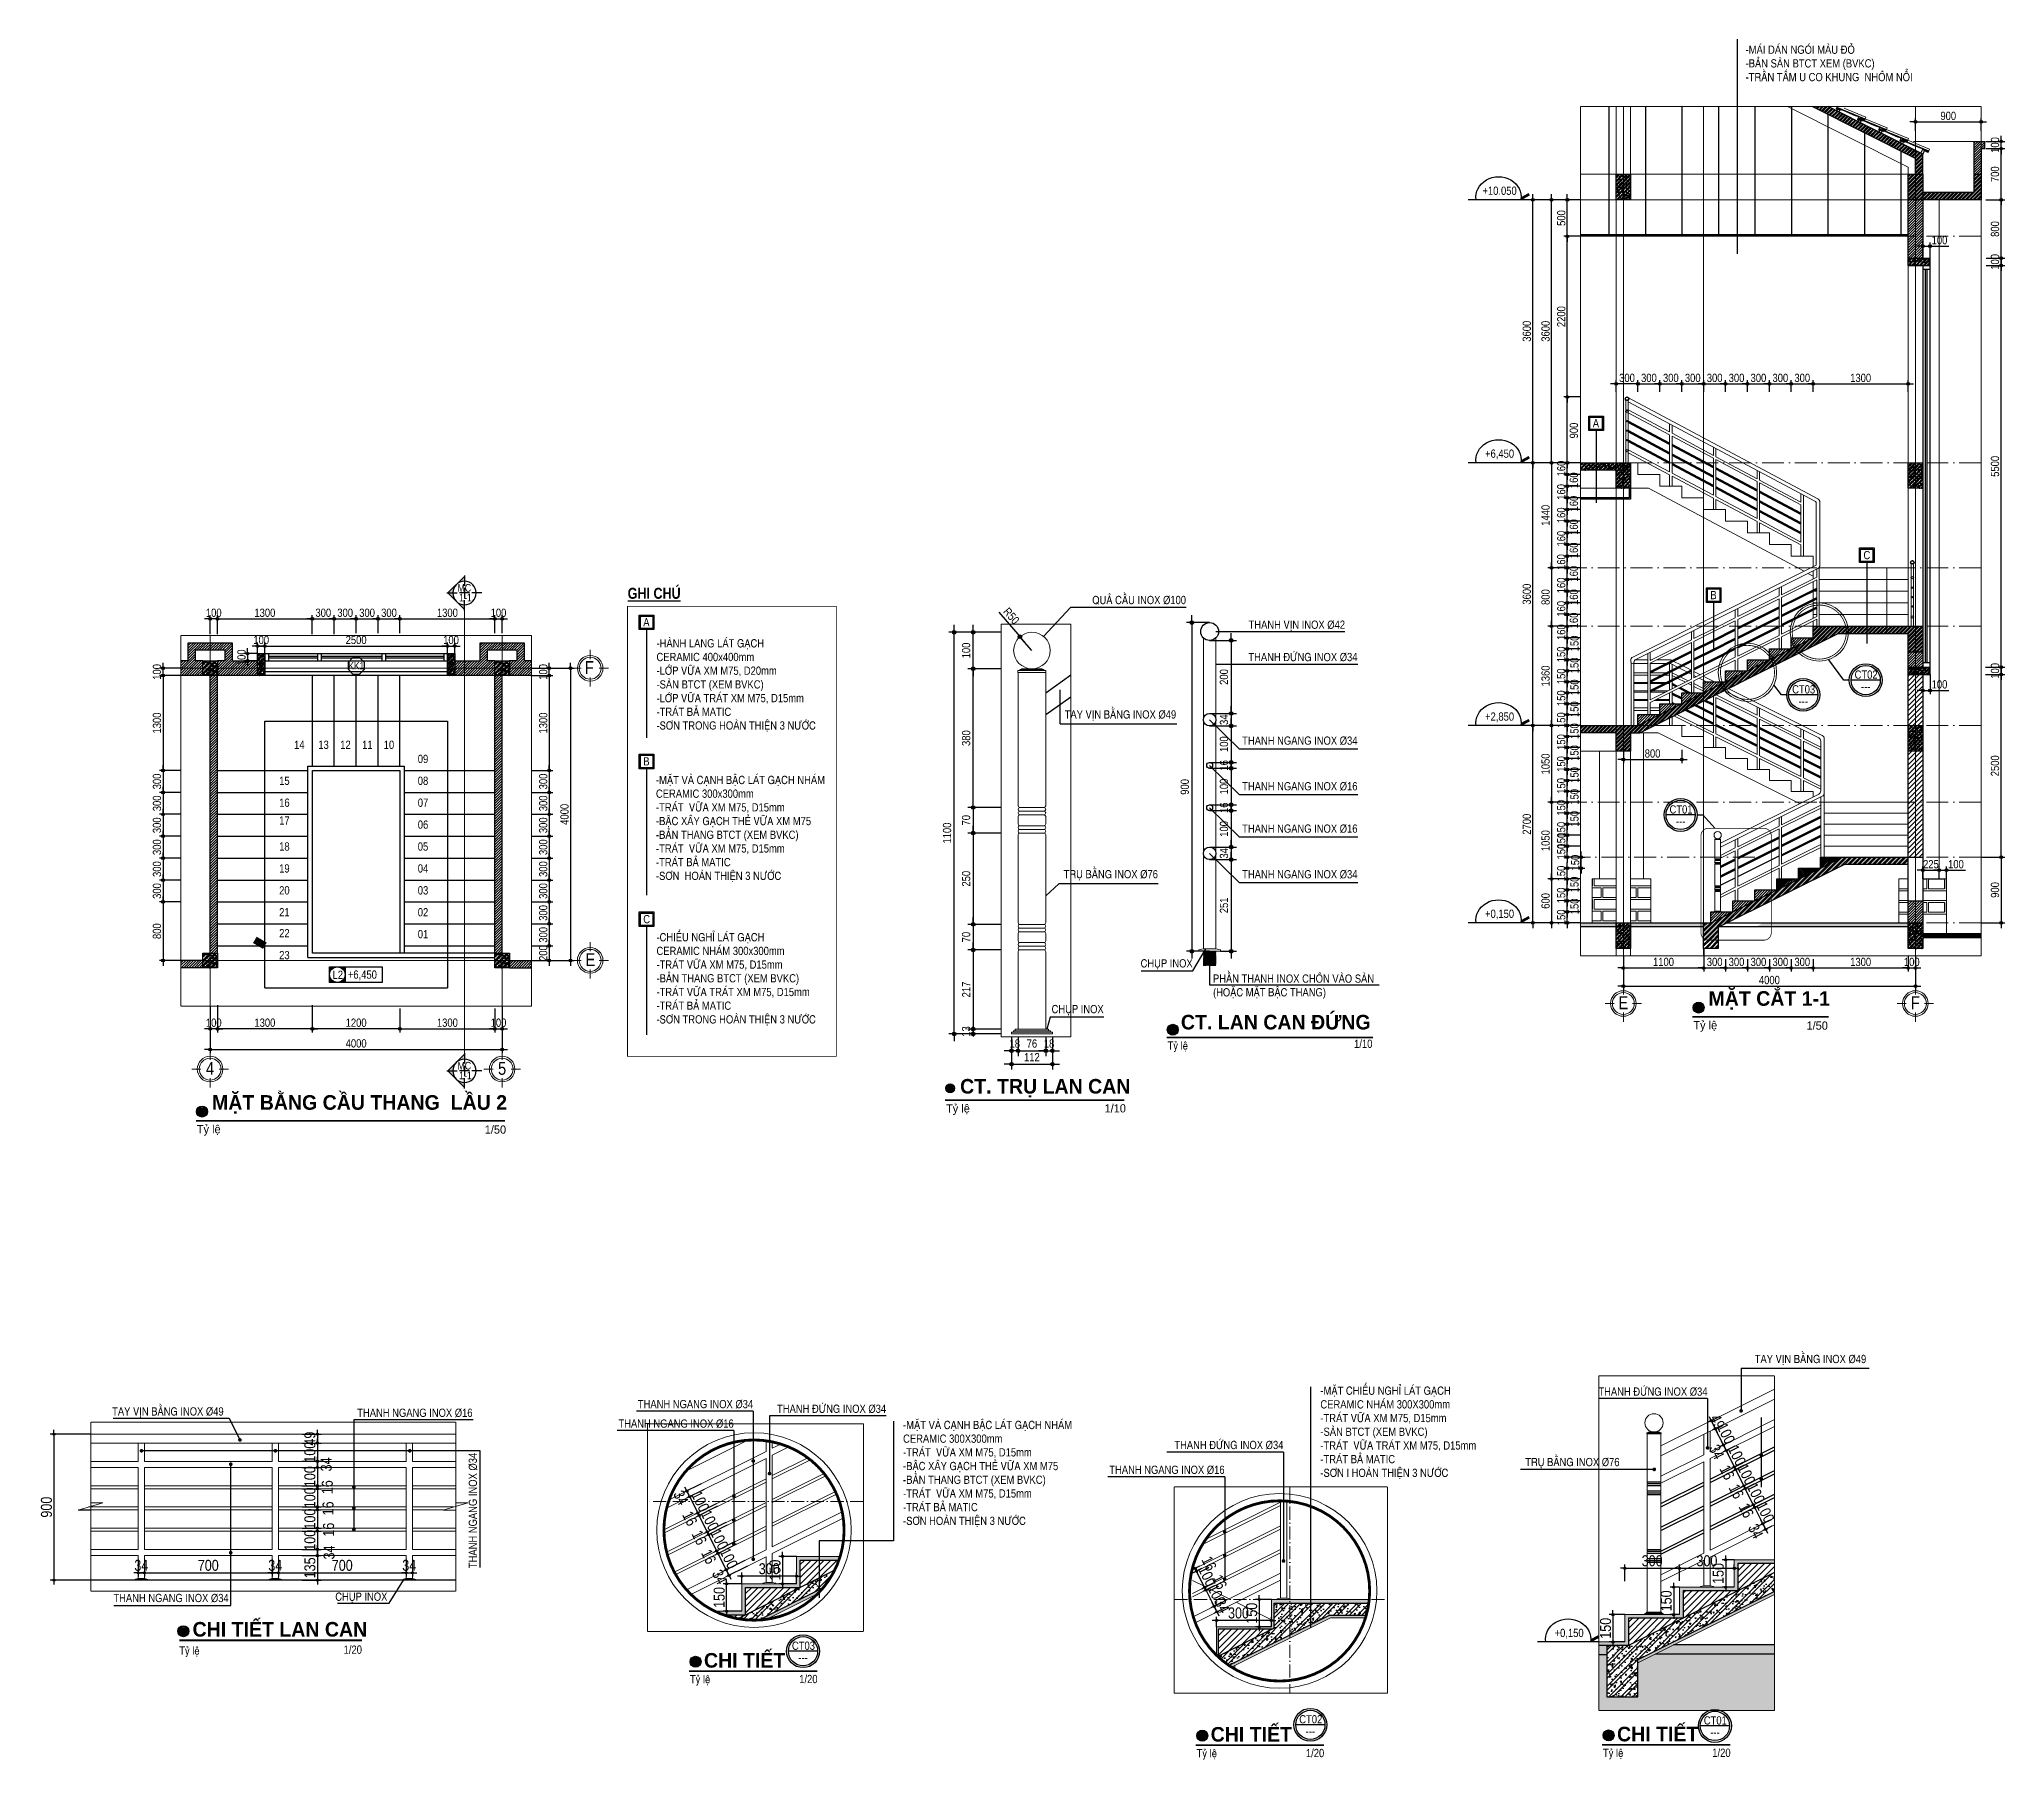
# Model space of a CAD drawing. Header units: millimetres. Extents: x 15144 to 68983, y 5333 to 52444.
import ezdxf
from ezdxf.enums import TextEntityAlignment as Align

# ---------------------------------------------------------------- set-up
doc = ezdxf.new("R2010")
doc.units = ezdxf.units.MM
for name, pattern in [('ACAD_ISO02W100', [15, 12, -3]), ('ACAD_ISO10W100', [18, 12, -3, 0, -3]), ('DASHED2', [0.375, 0.25, -0.125]), ('HIDDEN', [0.375, 0.25, -0.125])]:
    doc.linetypes.add(name, pattern=pattern)
for name, color, linetype in [('009', 251, 'Continuous'), ('daucat', 220, 'Continuous'), ('DIM', 1, 'Continuous'), ('DOOR', 20, 'Continuous'), ('Duong cat', 6, 'Continuous'), ('HACH', 8, 'Continuous'), ('HACTH', 8, 'Continuous'), ('HATCH', 8, 'Continuous'), ('KYHIEU', 3, 'Continuous'), ('MEDIUM', 2, 'Continuous'), ('NETCAT', 4, 'Continuous'), ('netthay', 2, 'Continuous'), ('TAGS', 60, 'Continuous'), ('TEXT', 7, 'Continuous'), ('TUONG', 131, 'Continuous')]:
    doc.layers.add(name, color=color, linetype=linetype)
for name, color, linetype, lineweight in [('CAY', 84, 'Continuous', 5), ('HACHT', 8, 'Continuous', 5), ('NET-THAY', 2, 'Continuous', 13), ('TEN TRUC', 3, 'Continuous', 18), ('TEXT NHỎ KC Dim - Ghi chú', 3, 'Continuous', 18), ('TRUC', 24, 'Continuous', 0)]:
    doc.layers.add(name, color=color, linetype=linetype, lineweight=lineweight)
doc.styles.add('1', font='', dxfattribs={"height": 250})
doc.styles.add('HEL-CONDENSE', font='')
doc.styles.add('HELVECONDENSE', font='')
doc.styles.add('SWISS-CONDENSE', font='')
doc.styles.add('VNI-HELVE-CONDENSE', font='')
doc.styles.add('VNI-HELVE-CONDENSEN', font='')
doc.styles.get('1').set_extended_font_data('VNI-Helve-Condense')
doc.styles.get('HEL-CONDENSE').set_extended_font_data('VNI-Helve-Condense')
doc.styles.get('HELVECONDENSE').set_extended_font_data('VNI-Helve-Condense')
doc.styles.get('SWISS-CONDENSE').set_extended_font_data('VNI-Swiss-Condense')
doc.styles.get('VNI-HELVE-CONDENSE').set_extended_font_data('VNI-Helve-Condense')
doc.styles.get('VNI-HELVE-CONDENSEN').set_extended_font_data('VNI-Helve-Condense')
doc.dimstyles.new('D 50', dxfattribs={"dimtxt": 225, "dimasz": 1.5, "dimexe": 100, "dimexo": 0, "dimgap": 50, "dimtad": 1, "dimdec": 0, "dimlfac": 0.5, "dimzin": 13, "dimdsep": 46, "dimtxsty": 'HEL-CONDENSE', "dimblk": 'D50', "dimcen": 0, "dimclrd": 1, "dimclre": 1, "dimclrt": 7, "dimazin": 0, "dimtfac": 1, "dimtdec": 0, "dimtmove": 0, "dimatfit": 3, "dimldrblk": 'D50', "dimfxl": 1, "dimtolj": 1, "dimtzin": 13, "dimarcsym": 0})
doc.dimstyles.new('D10', dxfattribs={"dimtxt": 225, "dimasz": 2, "dimexe": 150, "dimexo": 0, "dimgap": 80, "dimtad": 1, "dimlfac": 0.1, "dimzin": 13, "dimdsep": 46, "dimtxsty": 'VNI-HELVE-CONDENSEN', "dimblk": 'D50', "dimcen": 0, "dimclrd": 1, "dimclre": 1, "dimclrt": 7, "dimadec": 0, "dimazin": 0, "dimtfac": 1, "dimtmove": 0, "dimatfit": 3, "dimldrblk": 'D50', "dimfxl": 1, "dimtolj": 1, "dimtzin": 13, "dimarcsym": 0})
doc.dimstyles.new('D20', dxfattribs={"dimtxt": 300, "dimasz": 1.2, "dimexe": 100, "dimexo": 0, "dimgap": 50, "dimtad": 1, "dimdec": 0, "dimlfac": 0.2, "dimzin": 13, "dimdsep": 46, "dimtxsty": 'HEL-CONDENSE', "dimblk": 'D50', "dimcen": 0, "dimclrd": 1, "dimclre": 1, "dimclrt": 7, "dimadec": 0, "dimazin": 0, "dimtfac": 1, "dimtdec": 0, "dimtmove": 0, "dimatfit": 3, "dimldrblk": 'D50', "dimfxl": 1, "dimtolj": 1, "dimtzin": 13, "dimarcsym": 0})
pattern_1 = [(45, (-1119567.353, 154358.61), (-35.355339, 35.355339), [])]
pattern_2 = [(45, (-1076510.79, 188842.25), (-35.355339, 35.355339), [])]
pattern_3 = [(45, (-1076510.79, 188842.25), (-53.0330086, 53.0330086), []), (45, (-1076475.435, 188842.25), (-53.0330086, 53.0330086), [])]
pattern_4 = [(45, (-1076510.79, 188242.25), (-53.0330086, 53.0330086), []), (45, (-1076475.435, 188242.25), (-53.0330086, 53.0330086), [])]
pattern_5 = [(45, (-1273063.15, -83574.49), (-67.351921, 67.351921), []), (45, (-1273018.25, -83574.49), (-67.351921, 67.351921), [])]
pattern_6 = [(45, (-1077510.79, 188242.25), (-35.355339, 35.355339), [])]
pattern_7 = [(50, (-273694.05, -159675.198), (7.17260183, -0.62752135), [0.75, -8.25]), (355, (-273694.05, -159675.198), (-1.38751334, 7.52192134), [0.6, -6.6]), (100.4514, (-273693.452, -159675.25), (5.78509382, 6.89439542), [0.6374019, -7.01142112]), (46.1842, (-273694.05, -159673.198), (10.67241049, -1.65519014), [1.125, -12.375]), (96.6356, (-273693.161, -159673.336), (9.34662706, 9.7411787), [0.95610288, -10.51713]), (351.1842, (-273694.05, -159673.198), (9.34661945, 9.741186), [0.9, -9.9]), (21, (-273693.05, -159673.698), (5.96907052, -4.02618891), [0.75, -8.25]), (326, (-273693.05, -159673.698), (2.43315332, 7.25150045), [0.6, -6.6]), (71.4514, (-273692.5525, -159674.0334), (8.40222629, 3.22530497), [0.6374019, -7.01142112]), (37.5, (-273694.05, -159675.1978), (0.121598553, 3.328938538), [0, -6.52, 0, -6.7, 0, -6.625]), (7.5, (-273694.05, -159675.198), (2.630695374, 3.94411712), [0, -3.82, 0, -6.37, 0, -2.525]), (327.5, (-273696.28, -159675.1978), (5.338224362, -0.225548717), [0, -2.5, 0, -7.8, 0, -10.35]), (317.5, (-273697.28, -159675.198), (5.83186169, 1.00104982), [0, -3.25, 0, -5.18, 0, -7.35])]
pattern_8 = [(50, (-1076510.79, 188842.25), (143.452037, -12.550427), [15, -165]), (355, (-1076510.79, 188842.25), (-27.750267, 150.438427), [12, -132]), (100.4514, (-1076498.84, 188841.2), (115.701876, 137.887908), [12.748038, -140.228422]), (46.1842, (-1076510.79, 188882.25), (213.44821, -33.103803), [22.5, -247.5]), (96.6356, (-1076493, 188879.5), (186.93254, 194.823574), [19.122058, -210.3426]), (351.1842, (-1076510.8, 188882.25), (186.93239, 194.82372), [18, -198]), (21, (-1076490.79, 188872.25), (119.38141, -80.523778), [15, -165]), (326, (-1076490.79, 188872.25), (48.663066, 145.030009), [12, -132]), (71.4514, (-1076480.84, 188865.54), (168.044526, 64.5061), [12.748038, -140.228422]), (37.5, (-1076510.79, 188842.25), (2.431971, 66.5787708), [0, -130.4, 0, -134, 0, -132.5]), (7.5, (-1076510.79, 188842.25), (52.6139075, 78.8823424), [0, -76.4, 0, -127.4, 0, -50.5]), (327.5, (-1076555.39, 188842.25), (106.7644872, -4.5109743), [0, -50, 0, -156, 0, -207]), (317.5, (-1076575.39, 188842.25), (116.637234, 20.0209965), [0, -65, 0, -103.6, 0, -147])]
pattern_9 = [(50, (-1076510.79, 188242.25), (143.452037, -12.550427), [15, -165]), (355, (-1076510.79, 188242.25), (-27.750267, 150.438427), [12, -132]), (100.4514, (-1076498.84, 188241.2), (115.701876, 137.887908), [12.748038, -140.228422]), (46.1842, (-1076510.79, 188282.25), (213.44821, -33.103803), [22.5, -247.5]), (96.6356, (-1076493, 188279.5), (186.93254, 194.823574), [19.122058, -210.3426]), (351.1842, (-1076510.8, 188282.25), (186.93239, 194.82372), [18, -198]), (21, (-1076490.79, 188272.25), (119.38141, -80.523778), [15, -165]), (326, (-1076490.79, 188272.25), (48.663066, 145.030009), [12, -132]), (71.4514, (-1076480.84, 188265.54), (168.044526, 64.5061), [12.748038, -140.228422]), (37.5, (-1076510.79, 188242.25), (2.431971, 66.5787708), [0, -130.4, 0, -134, 0, -132.5]), (7.5, (-1076510.79, 188242.25), (52.6139075, 78.8823424), [0, -76.4, 0, -127.4, 0, -50.5]), (327.5, (-1076555.39, 188242.25), (106.7644872, -4.5109743), [0, -50, 0, -156, 0, -207]), (317.5, (-1076575.39, 188242.25), (116.637234, 20.0209965), [0, -65, 0, -103.6, 0, -147])]
pattern_10 = [(37.5, (-1277950.341, -92438.711), (-0.80001565, 24.47066187), [0, -19.304, 0, -21.59, 0, -20.6375]), (7.5, (-1277950.34, -92438.71), (22.47616416, 35.841255), [0, -10.414, 0, -17.399, 0, -6.6675]), (327.5, (-1277965.962, -92438.711), (39.5496185, 0.07185923), [0, -6.35, 0, -22.86, 0, -29.845]), (317.5, (-1277965.962, -92438.71), (38.1778226, 11.1464662), [0, -3.175, 0, -14.986, 0, -17.145])]
pattern_11 = [(45, (-1234990.12, 430697.63), (-88.388348, 88.388348), [])]

msp = doc.modelspace()

# ---------------------------------------------------------------- texts
at = {"layer": 'TEXT', "color": 7, "linetype": 'ByBlock'}
for s, insert, char_height, attachment_point, style in [('{\\fVNI-Helve-Condense|b0|i0|c0|p2;-MAÙI DAÙN NGOÙI MAØU ÑOÛ \\P-BAÛN SAØN BTCT XEM (BVKC)\\P-TRAÀN TAÁM U CO KHUNG  NHOÂM NOÅI}', (61884.597, 52273.43), 225, 1, 'SWISS-CONDENSE'), ('{\\fVNI-Helve-Condense|b1|i0|c0|p2;\\LGHI CHUÙ}', (31261.648, 37424.056), 300, 1, 'SWISS-CONDENSE'), ('{\\fVNI-Helve-Condense|b0|i0|c0|p2;QUAÛ CAÀU INOX Þ100}', (46556.18, 37202.377), 224.50658, 3, 'SWISS-CONDENSE'), ('\\P-HAØNH LANG LAÙT GAÏCH \\PCERAMIC 400x400mm\\P-LÔÙP VÖÕA XM M75, D20mm\\P-SAØN BTCT (XEM BVKC)\\P-LÔÙP VÖÕA TRAÙT XM M75, D15mm\\P-TRAÙT BAÛ MATIC\\P-SÔN TRONG HOAØN THIEÄN 3 NÖÔÙC', (32051.008, 36392.239), 225, 1, 'HELVECONDENSE'), ('{\\fVNI-Helve-Condense|b0|i0|c0|p2;THANH VÒN INOX Þ42}', (50912.162, 36526.506), 224.50658, 3, 'SWISS-CONDENSE'), ('{\\fVNI-Helve-Condense|b0|i0|c0|p2;THANH ÑÖÙNG INOX Þ34}', (51253.072, 35640.609), 224.50658, 3, 'SWISS-CONDENSE'), ('{\\fVNI-Helve-Condense|b0|i0|c0|p2;TAY VÒN BAÈNG INOX Þ49}', (43232.633, 33787.674), 224.50658, 7, 'SWISS-CONDENSE'), ('{\\fVNI-Helve-Condense|b0|i0|c0|p2;THANH NGANG INOX Þ34}', (51253.072, 33351.961), 224.50658, 3, 'SWISS-CONDENSE'), ('{\\fVNI-Helve-Condense|b0|i0|c0|p2;-MAËT VAØ CAÏNH BAÄC LAÙT GAÏCH NHAÙM \\PCERAMIC 300x300mm\\P-TRAÙT  VÖÕA XM M75, D15mm\\P-BAÄC XAÂY GAÏCH THEÛ VÖÕA XM M75\\P-BAÛN THANG BTCT (XEM BVKC)\\P-TRAÙT  VÖÕA XM M75, D15mm\\P-TRAÙT BAÛ MATIC\\P-SÔN  HOAØN THIEÄN 3 NÖÔÙC}', (32036.616, 32274.794), 225, 1, 'SWISS-CONDENSE'), ('{\\fVNI-Helve-Condense|b0|i0|c0|p2;THANH NGANG INOX Þ16}', (51253.072, 32101.961), 224.50658, 3, 'SWISS-CONDENSE'), ('{\\fVNI-Helve-Condense|b0|i0|c0|p2;THANH NGANG INOX Þ16}', (51253.072, 30941.961), 224.50658, 3, 'SWISS-CONDENSE'), ('{\\fVNI-Helve-Condense|b0|i0|c0|p2;TRUÏ BAÈNG INOX Þ76}', (45786.778, 29694.72), 224.50658, 3, 'SWISS-CONDENSE'), ('{\\fVNI-Helve-Condense|b0|i0|c0|p2;THANH NGANG INOX Þ34}', (51253.072, 29691.961), 224.50658, 3, 'SWISS-CONDENSE'), ('\\P-CHIEÁU NGHÆ LAÙT GAÏCH \\PCERAMIC NHAÙM 300x300mm\\P-TRAÙT VÖÕA XM M75, D15mm\\P-BAÛN THANG BTCT (XEM BVKC)\\P-TRAÙT VÖÕA TRAÙT XM M75, D15mm\\P-TRAÙT BAÛ MATIC\\P-SÔN TRONG HOAØN THIEÄN 3 NÖÔÙC', (32051.008, 28343.967), 225, 1, 'HELVECONDENSE'), ('CHUÏP INOX', (45313.229, 27252.767), 224.5066, 1, 'VNI-HELVE-CONDENSEN'), ('PHAÀN THANH INOX CHOÂN VAØO SAØN \\P(HOAËC MAËT BAÄC THANG)', (47295.887, 26834.692), 224.50658, 1, 'VNI-HELVE-CONDENSEN'), ('CHUÏP INOX', (44301.284, 25999.488), 224.5066, 3, 'VNI-HELVE-CONDENSEN'), ('{\\fVNI-Avo|b0|i0|c0|p2;Tyû leä}', (60454.027, 25558.323), 225, 1, 'SWISS-CONDENSE'), ('{\\fVNI-Avo|b0|i0|c0|p2;1/50}', (63553.493, 25548.349), 225, 1, 'SWISS-CONDENSE'), ('{\\fVNI-Helve-Condense|b0|i0|c0|p2;Tyû leä}', (46052.137, 25002.552), 225, 1, 'SWISS-CONDENSE'), ('{\\fVNI-Helve-Condense|b0|i0|c0|p2;1/10}', (51161.145, 25049.798), 225, 1, 'SWISS-CONDENSE'), ('{\\fVNI-Avo|b0|i0|c0|p2;Tyû leä}', (39982.794, 23279.799), 225, 1, 'SWISS-CONDENSE'), ('{\\fVNI-Avo|b0|i0|c0|p2;1/10}', (44324.313, 23282.422), 225, 1, 'SWISS-CONDENSE'), ('{\\fVNI-Avo|b0|i0|c0|p2;Tyû leä}', (19459.532, 22711.169), 225, 1, 'SWISS-CONDENSE'), ('{\\fVNI-Avo|b0|i0|c0|p2;1/50}', (27346.663, 22701.196), 225, 1, 'SWISS-CONDENSE'), ('{\\fVNI-Helve-Condense|b0|i0|c0|p2;TAY VÒN BAÈNG INOX Þ49}', (62135.316, 16136.941), 224.50658, 7, 'SWISS-CONDENSE'), ('\\P-MAËT CHIEÁU NGHÆ LAÙT GAÏCH \\PCERAMIC NHAÙM 300X300mm\\P-TRAÙT VÖÕA XM M75, D15mm\\P-SAØN BTCT (XEM BVKC)\\P-TRAÙT  VÖÕA TRAÙT XM M75, D15mm\\P-TRAÙT BAÛ MATIC\\P-SÔN I HOAØN THIEÄN 3 NÖÔÙC', (50237.496, 15926.31), 225, 1, 'HELVECONDENSE'), ('{\\fVNI-Helve-Condense|b0|i0|c0|p2;TAY VÒN BAÈNG INOX Þ49}', (17139.478, 14982.299), 224.50658, 1, 'SWISS-CONDENSE'), ('{\\fVNI-Helve-Condense|b0|i0|c0|p2;THANH NGANG INOX Þ34}', (34698.46, 15182.333), 224.50658, 3, 'SWISS-CONDENSE'), ('{\\fVNI-Helve-Condense|b0|i0|c0|p2;THANH ÑÖÙNG INOX Þ34}', (38341.052, 15055.192), 224.50658, 3, 'SWISS-CONDENSE'), ('{\\fVNI-Helve-Condense|b0|i0|c0|p2;THANH ÑÖÙNG INOX Þ34}', (60841.442, 15525.128), 224.50658, 3, 'SWISS-CONDENSE'), ('{\\fVNI-Helve-Condense|b0|i0|c0|p2;THANH NGANG INOX Þ16}', (23854.215, 14945.276), 224.50658, 1, 'SWISS-CONDENSE'), ('{\\fVNI-Helve-Condense|b0|i0|c0|p2;THANH NGANG INOX Þ16}', (34166.403, 14648.839), 224.50658, 3, 'SWISS-CONDENSE'), ('{\\fVNI-Helve-Condense|b0|i0|c0|p2;-MAËT VAØ CAÏNH BAÄC LAÙT GAÏCH NHAÙM \\PCERAMIC 300X300mm\\P-TRAÙT  VÖÕA XM M75, D15mm\\P-BAÄC XAÂY GAÏCH THEÛ VÖÕA XM M75\\P-BAÛN THANG BTCT (XEM BVKC)\\P-TRAÙT  VÖÕA XM M75, D15mm\\P-TRAÙT BAÛ MATIC\\P-SÔN HOAØN THIEÄN 3 NÖÔÙC}', (38805.979, 14611.865), 225, 1, 'SWISS-CONDENSE'), ('{\\fVNI-Helve-Condense|b0|i0|c0|p2;THANH ÑÖÙNG INOX Þ34}', (49224.159, 14063.35), 224.50658, 3, 'SWISS-CONDENSE'), ('{\\fVNI-Helve-Condense|b0|i0|c0|p2;TRUÏ BAÈNG INOX Þ76}', (58431.598, 13595.682), 224.50658, 3, 'SWISS-CONDENSE'), ('{\\fVNI-Helve-Condense|b0|i0|c0|p2;THANH NGANG INOX Þ16}', (47612.693, 13383.926), 224.50658, 3, 'SWISS-CONDENSE'), ('{\\fVNI-Helve-Condense|b0|i0|c0|p2;THANH NGANG INOX Þ34}', (17173.848, 9873.059), 224.50658, 1, 'SWISS-CONDENSE'), ('CHUÏP INOX', (24679.119, 9909.249), 224.5066, 3, 'VNI-HELVE-CONDENSEN'), ('{\\fVNI-Helve-Condense|b0|i0|c0|p2;Tyû leä}', (18977.982, 8433.691), 225, 1, 'SWISS-CONDENSE'), ('{\\fVNI-Helve-Condense|b0|i0|c0|p2;1/20}', (23480.274, 8458.23), 225, 1, 'SWISS-CONDENSE'), ('{\\fVNI-Helve-Condense|b0|i0|c0|p2;Tyû leä}', (32966.968, 7651.028), 225, 1, 'SWISS-CONDENSE'), ('{\\fVNI-Helve-Condense|b0|i0|c0|p2;1/20}', (35961.001, 7653.944), 225, 1, 'SWISS-CONDENSE'), ('{\\fVNI-Helve-Condense|b0|i0|c0|p2;Tyû leä}', (46846.755, 5624.751), 225, 1, 'SWISS-CONDENSE'), ('{\\fVNI-Helve-Condense|b0|i0|c0|p2;1/20}', (49840.788, 5627.666), 225, 1, 'SWISS-CONDENSE'), ('{\\fVNI-Helve-Condense|b0|i0|c0|p2;Tyû leä}', (57978.895, 5632.473), 225, 1, 'SWISS-CONDENSE'), ('{\\fVNI-Helve-Condense|b0|i0|c0|p2;1/20}', (60972.928, 5635.388), 225, 1, 'SWISS-CONDENSE')]:
    msp.add_mtext(s, dxfattribs=dict(at, insert=insert, char_height=char_height, attachment_point=attachment_point, style=style))
at = {"layer": 'TEXT', "char_height": 225, "attachment_point": 1, "style": '1'}
for s, insert in [('14', (22124.201, 33237.986)), ('13', (22787.379, 33237.986)), ('12', (23387.379, 33237.986)), ('11', (23987.379, 33237.986)), ('10', (24578.879, 33237.986)), ('09', (25512.016, 32852.051)), ('15', (21714.475, 32252.051)), ('08', (25512.016, 32252.051)), ('16', (21714.475, 31652.051)), ('07', (25512.016, 31652.051)), ('17', (21714.475, 31164.975)), ('06', (25512.016, 31052.051)), ('18', (21714.475, 30452.051)), ('05', (25512.016, 30452.051)), ('19', (21714.475, 29852.051)), ('04', (25512.016, 29852.051)), ('20', (21714.475, 29252.051)), ('03', (25512.016, 29252.051)), ('21', (21714.475, 28652.051)), ('02', (25512.016, 28652.051)), ('22', (21714.475, 28078.815)), ('01', (25512.016, 28052.051)), ('23', (21714.475, 27478.815))]:
    msp.add_mtext(s, dxfattribs=dict(at, insert=insert))
at = {"layer": 'TEXT', "color": 7, "attachment_point": 1, "style": 'SWISS-CONDENSE'}
for s, insert, char_height in [('{\\fVNI-Avo|b1|i0|c0|p2;MAËT CAÉT 1-1}', (60869.425, 26377.789), 400), ('{\\fVNI-Avo|b1|i0|c0|p2;CT. LAN CAN ÑÖÙNG}', (46416.17, 25729.85), 400), ('{\\fVNI-Avo|b1|i0|c0|p2;\\H1.25x;CT. TRUÏ LAN CAN}', (40368.052, 23973.498), 320), ('{\\fVNI-Avo|b1|i0|c0|p2;MAËT BAÈNG CAÀU THANG  LAÀU 2}', (19874.93, 23530.635), 400), ('{\\fVNI-Avo|b1|i0|c0|p2;CHI TIEÁT LAN CAN}', (19342.288, 9102.941), 400), ('{\\fVNI-Avo|b1|i0|c0|p2;CHI TIEÁT}', (33351.622, 8252.92), 400), ('{\\fVNI-Avo|b1|i0|c0|p2;CHI TIEÁT}', (47231.409, 6226.643), 400), ('{\\fVNI-Avo|b1|i0|c0|p2;CHI TIEÁT}', (58363.549, 6234.365), 400)]:
    msp.add_mtext(s, dxfattribs=dict(at, insert=insert, char_height=char_height))
at = {"layer": 'TEXT', "color": 7, "linetype": 'ByBlock', "insert": (26907.439, 10578.033), "char_height": 224.50658, "attachment_point": 1, "rotation": 90, "style": 'SWISS-CONDENSE'}
msp.add_mtext('{\\fVNI-Helve-Condense|b0|i0|c0|p2;THANH NGANG INOX Þ34}', dxfattribs=at)

# ---------------------------------------------------------------- blocks, each defined once
blk = doc.blocks.new('D50')
at = {"layer": 'DIM'}
blk.add_hatch(color=256, dxfattribs=at).paths.add_polyline_path([(25, 0, 1), (-25, 0, 1)])
blk.add_line((25, 0), (100, 0), dxfattribs=at)
blk.add_circle((0, 0), 25, dxfattribs=at)
blk = doc.blocks.new('*D390')
at = {"layer": 'DEFPOINTS', "color": 0, "transparency": 16777216}
for p in [(25023, 25900), (27623, 25900), (27623, 25349)]:
    blk.add_point(p, dxfattribs=at)
at = {"layer": 'DIM', "color": 1, "lineweight": -2, "transparency": 16777216}
for p, q in [((25023, 25900), (25023, 25249)), ((27623, 25900), (27623, 25249)), ((25025, 25349), (27622, 25349))]:
    blk.add_line(p, q, dxfattribs=at)
at = {"layer": 'DIM', "color": 1, "lineweight": -2, "transparency": 16777216, "xscale": 1.5, "yscale": 1.5, "zscale": 1.5, "rotation": 180}
blk.add_blockref('D50', (25023, 25349), dxfattribs=at)
at = {"layer": 'DIM', "color": 1, "lineweight": -2, "transparency": 16777216, "xscale": 1.5, "yscale": 1.5, "zscale": 1.5}
blk.add_blockref('D50', (27623, 25349), dxfattribs=at)
at = {"layer": 'DIM', "color": 7, "transparency": 16777216, "insert": (26323, 25514), "char_height": 225, "attachment_point": 5, "style": 'HEL-CONDENSE'}
blk.add_mtext('\\A1;1300', dxfattribs=at)
blk = doc.blocks.new('*D391')
at = {"layer": 'DEFPOINTS', "color": 0, "transparency": 16777216}
for p in [(22623, 25905), (25023, 25900), (22623, 25349)]:
    blk.add_point(p, dxfattribs=at)
at = {"layer": 'DIM', "color": 1, "lineweight": -2, "transparency": 16777216}
for p, q in [((22623, 25905), (22623, 25249)), ((25023, 25900), (25023, 25249)), ((25022, 25349), (22625, 25349))]:
    blk.add_line(p, q, dxfattribs=at)
at = {"layer": 'DIM', "color": 1, "lineweight": -2, "transparency": 16777216, "xscale": 1.5, "yscale": 1.5, "zscale": 1.5, "rotation": 180}
blk.add_blockref('D50', (22623, 25349), dxfattribs=at)
at = {"layer": 'DIM', "color": 1, "lineweight": -2, "transparency": 16777216, "xscale": 1.5, "yscale": 1.5, "zscale": 1.5}
blk.add_blockref('D50', (25023, 25349), dxfattribs=at)
at = {"layer": 'DIM', "color": 7, "transparency": 16777216, "insert": (23823, 25514), "char_height": 225, "attachment_point": 5, "style": 'HEL-CONDENSE'}
blk.add_mtext('\\A1;1200', dxfattribs=at)
blk = doc.blocks.new('*D392')
at = {"layer": 'DEFPOINTS', "color": 0, "transparency": 16777216}
for p in [(20023, 25992), (22623, 25992), (20023, 25349)]:
    blk.add_point(p, dxfattribs=at)
at = {"layer": 'DIM', "color": 1, "lineweight": -2, "transparency": 16777216}
for p, q in [((20023, 25992), (20023, 25249)), ((22623, 25992), (22623, 25249)), ((22622, 25349), (20025, 25349))]:
    blk.add_line(p, q, dxfattribs=at)
at = {"layer": 'DIM', "color": 1, "lineweight": -2, "transparency": 16777216, "xscale": 1.5, "yscale": 1.5, "zscale": 1.5, "rotation": 180}
blk.add_blockref('D50', (20023, 25349), dxfattribs=at)
at = {"layer": 'DIM', "color": 1, "lineweight": -2, "transparency": 16777216, "xscale": 1.5, "yscale": 1.5, "zscale": 1.5}
blk.add_blockref('D50', (22623, 25349), dxfattribs=at)
at = {"layer": 'DIM', "color": 7, "transparency": 16777216, "insert": (21323, 25514), "char_height": 225, "attachment_point": 5, "style": 'HEL-CONDENSE'}
blk.add_mtext('\\A1;1300', dxfattribs=at)
blk = doc.blocks.new('*D393')
at = {"layer": 'DEFPOINTS', "color": 0, "transparency": 16777216}
for p in [(28623, 35021), (28623, 32421), (29114, 32421)]:
    blk.add_point(p, dxfattribs=at)
at = {"layer": 'DIM', "color": 1, "lineweight": -2, "transparency": 16777216}
for p, q in [((28623, 35021), (29214, 35021)), ((29114, 35020), (29114, 32423)), ((28623, 32421), (29214, 32421))]:
    blk.add_line(p, q, dxfattribs=at)
at = {"layer": 'DIM', "color": 1, "lineweight": -2, "transparency": 16777216, "xscale": 1.5, "yscale": 1.5, "zscale": 1.5}
for p, rotation in [((29114, 35021), 90), ((29114, 32421), 270)]:
    blk.add_blockref('D50', p, dxfattribs=dict(at, rotation=rotation))
at = {"layer": 'DIM', "color": 7, "transparency": 16777216, "insert": (28949, 33721), "char_height": 225, "attachment_point": 5, "rotation": 90, "style": 'HEL-CONDENSE'}
blk.add_mtext('\\A1;1300', dxfattribs=at)
blk = doc.blocks.new('*D394')
at = {"layer": 'DEFPOINTS', "color": 0, "transparency": 16777216}
for p in [(28623, 32421), (28623, 31821), (29114, 31821)]:
    blk.add_point(p, dxfattribs=at)
at = {"layer": 'DIM', "color": 1, "lineweight": -2, "transparency": 16777216}
for p, q in [((28623, 32421), (29214, 32421)), ((29114, 32420), (29114, 31823)), ((28623, 31821), (29214, 31821))]:
    blk.add_line(p, q, dxfattribs=at)
at = {"layer": 'DIM', "color": 1, "lineweight": -2, "transparency": 16777216, "xscale": 1.5, "yscale": 1.5, "zscale": 1.5}
for p, rotation in [((29114, 32421), 90), ((29114, 31821), 270)]:
    blk.add_blockref('D50', p, dxfattribs=dict(at, rotation=rotation))
at = {"layer": 'DIM', "color": 7, "transparency": 16777216, "insert": (28949, 32121), "char_height": 225, "attachment_point": 5, "rotation": 90, "style": 'HEL-CONDENSE'}
blk.add_mtext('\\A1;300', dxfattribs=at)
blk = doc.blocks.new('*D395')
at = {"layer": 'DEFPOINTS', "color": 0, "transparency": 16777216}
for p in [(28623, 31821), (28623, 31221), (29114, 31221)]:
    blk.add_point(p, dxfattribs=at)
at = {"layer": 'DIM', "color": 1, "lineweight": -2, "transparency": 16777216}
for p, q in [((28623, 31821), (29214, 31821)), ((29114, 31820), (29114, 31223)), ((28623, 31221), (29214, 31221))]:
    blk.add_line(p, q, dxfattribs=at)
at = {"layer": 'DIM', "color": 1, "lineweight": -2, "transparency": 16777216, "xscale": 1.5, "yscale": 1.5, "zscale": 1.5}
for p, rotation in [((29114, 31821), 90), ((29114, 31221), 270)]:
    blk.add_blockref('D50', p, dxfattribs=dict(at, rotation=rotation))
at = {"layer": 'DIM', "color": 7, "transparency": 16777216, "insert": (28949, 31521), "char_height": 225, "attachment_point": 5, "rotation": 90, "style": 'HEL-CONDENSE'}
blk.add_mtext('\\A1;300', dxfattribs=at)
blk = doc.blocks.new('*D396')
at = {"layer": 'DEFPOINTS', "color": 0, "transparency": 16777216}
for p in [(28623, 31221), (28623, 30621), (29114, 30621)]:
    blk.add_point(p, dxfattribs=at)
at = {"layer": 'DIM', "color": 1, "lineweight": -2, "transparency": 16777216}
for p, q in [((28623, 31221), (29214, 31221)), ((29114, 31220), (29114, 30623)), ((28623, 30621), (29214, 30621))]:
    blk.add_line(p, q, dxfattribs=at)
at = {"layer": 'DIM', "color": 1, "lineweight": -2, "transparency": 16777216, "xscale": 1.5, "yscale": 1.5, "zscale": 1.5}
for p, rotation in [((29114, 31221), 90), ((29114, 30621), 270)]:
    blk.add_blockref('D50', p, dxfattribs=dict(at, rotation=rotation))
at = {"layer": 'DIM', "color": 7, "transparency": 16777216, "insert": (28949, 30921), "char_height": 225, "attachment_point": 5, "rotation": 90, "style": 'HEL-CONDENSE'}
blk.add_mtext('\\A1;300', dxfattribs=at)
blk = doc.blocks.new('*D397')
at = {"layer": 'DEFPOINTS', "color": 0, "transparency": 16777216}
for p in [(28623, 27621), (28623, 27221), (29114, 27221)]:
    blk.add_point(p, dxfattribs=at)
at = {"layer": 'DIM', "color": 1, "lineweight": -2, "transparency": 16777216}
for p, q in [((28623, 27621), (29214, 27621)), ((29114, 27620), (29114, 27223)), ((28623, 27221), (29214, 27221))]:
    blk.add_line(p, q, dxfattribs=at)
at = {"layer": 'DIM', "color": 1, "lineweight": -2, "transparency": 16777216, "xscale": 1.5, "yscale": 1.5, "zscale": 1.5}
for p, rotation in [((29114, 27621), 90), ((29114, 27221), 270)]:
    blk.add_blockref('D50', p, dxfattribs=dict(at, rotation=rotation))
at = {"layer": 'DIM', "color": 7, "transparency": 16777216, "insert": (28949, 27421), "char_height": 225, "attachment_point": 5, "rotation": 90, "style": 'HEL-CONDENSE'}
blk.add_mtext('\\A1;200', dxfattribs=at)
blk = doc.blocks.new('*D398')
at = {"layer": 'DEFPOINTS', "color": 0, "transparency": 16777216}
for p in [(28623, 35221), (28623, 35021), (29114, 35221)]:
    blk.add_point(p, dxfattribs=at)
at = {"layer": 'DIM', "color": 1, "lineweight": -2, "transparency": 16777216}
for p, q in [((28623, 35221), (29214, 35221)), ((28623, 35021), (29214, 35021)), ((29114, 35023), (29114, 35220))]:
    blk.add_line(p, q, dxfattribs=at)
at = {"layer": 'DIM', "color": 1, "lineweight": -2, "transparency": 16777216, "xscale": 1.5, "yscale": 1.5, "zscale": 1.5}
for p, rotation in [((29114, 35221), 90), ((29114, 35021), 270)]:
    blk.add_blockref('D50', p, dxfattribs=dict(at, rotation=rotation))
at = {"layer": 'DIM', "color": 7, "transparency": 16777216, "insert": (28949, 35121), "char_height": 225, "attachment_point": 5, "rotation": 90, "style": 'HEL-CONDENSE'}
blk.add_mtext('\\A1;100', dxfattribs=at)
blk = doc.blocks.new('*D399')
at = {"layer": 'DEFPOINTS', "color": 0, "transparency": 16777216}
for p in [(20023, 36153), (22623, 36575), (22623, 36153)]:
    blk.add_point(p, dxfattribs=at)
at = {"layer": 'DIM', "color": 1, "lineweight": -2, "transparency": 16777216}
for p, q in [((20023, 36153), (20023, 36675)), ((22623, 36153), (22623, 36675)), ((20025, 36575), (22622, 36575))]:
    blk.add_line(p, q, dxfattribs=at)
at = {"layer": 'DIM', "color": 1, "lineweight": -2, "transparency": 16777216, "xscale": 1.5, "yscale": 1.5, "zscale": 1.5, "rotation": 180}
blk.add_blockref('D50', (20023, 36575), dxfattribs=at)
at = {"layer": 'DIM', "color": 1, "lineweight": -2, "transparency": 16777216, "xscale": 1.5, "yscale": 1.5, "zscale": 1.5}
blk.add_blockref('D50', (22623, 36575), dxfattribs=at)
at = {"layer": 'DIM', "color": 7, "transparency": 16777216, "insert": (21323, 36740), "char_height": 225, "attachment_point": 5, "style": 'HEL-CONDENSE'}
blk.add_mtext('\\A1;1300', dxfattribs=at)
blk = doc.blocks.new('*D400')
at = {"layer": 'DEFPOINTS', "color": 0, "transparency": 16777216}
for p in [(22623, 36153), (23223, 36575), (23223, 36153)]:
    blk.add_point(p, dxfattribs=at)
at = {"layer": 'DIM', "color": 1, "lineweight": -2, "transparency": 16777216}
for p, q in [((22623, 36153), (22623, 36675)), ((23223, 36153), (23223, 36675)), ((22625, 36575), (23222, 36575))]:
    blk.add_line(p, q, dxfattribs=at)
at = {"layer": 'DIM', "color": 1, "lineweight": -2, "transparency": 16777216, "xscale": 1.5, "yscale": 1.5, "zscale": 1.5, "rotation": 180}
blk.add_blockref('D50', (22623, 36575), dxfattribs=at)
at = {"layer": 'DIM', "color": 1, "lineweight": -2, "transparency": 16777216, "xscale": 1.5, "yscale": 1.5, "zscale": 1.5}
blk.add_blockref('D50', (23223, 36575), dxfattribs=at)
at = {"layer": 'DIM', "color": 7, "transparency": 16777216, "insert": (22923, 36740), "char_height": 225, "attachment_point": 5, "style": 'HEL-CONDENSE'}
blk.add_mtext('\\A1;300', dxfattribs=at)
blk = doc.blocks.new('*D401')
at = {"layer": 'DEFPOINTS', "color": 0, "transparency": 16777216}
for p in [(23223, 36181), (23823, 36575), (23823, 36181)]:
    blk.add_point(p, dxfattribs=at)
at = {"layer": 'DIM', "color": 1, "lineweight": -2, "transparency": 16777216}
for p, q in [((23223, 36181), (23223, 36675)), ((23823, 36181), (23823, 36675)), ((23225, 36575), (23822, 36575))]:
    blk.add_line(p, q, dxfattribs=at)
at = {"layer": 'DIM', "color": 1, "lineweight": -2, "transparency": 16777216, "xscale": 1.5, "yscale": 1.5, "zscale": 1.5, "rotation": 180}
blk.add_blockref('D50', (23223, 36575), dxfattribs=at)
at = {"layer": 'DIM', "color": 1, "lineweight": -2, "transparency": 16777216, "xscale": 1.5, "yscale": 1.5, "zscale": 1.5}
blk.add_blockref('D50', (23823, 36575), dxfattribs=at)
at = {"layer": 'DIM', "color": 7, "transparency": 16777216, "insert": (23523, 36740), "char_height": 225, "attachment_point": 5, "style": 'HEL-CONDENSE'}
blk.add_mtext('\\A1;300', dxfattribs=at)
blk = doc.blocks.new('*D402')
at = {"layer": 'DEFPOINTS', "color": 0, "transparency": 16777216}
for p in [(23823, 36181), (24423, 36575), (24423, 36181)]:
    blk.add_point(p, dxfattribs=at)
at = {"layer": 'DIM', "color": 1, "lineweight": -2, "transparency": 16777216}
for p, q in [((23823, 36181), (23823, 36675)), ((24423, 36181), (24423, 36675)), ((23825, 36575), (24422, 36575))]:
    blk.add_line(p, q, dxfattribs=at)
at = {"layer": 'DIM', "color": 1, "lineweight": -2, "transparency": 16777216, "xscale": 1.5, "yscale": 1.5, "zscale": 1.5, "rotation": 180}
blk.add_blockref('D50', (23823, 36575), dxfattribs=at)
at = {"layer": 'DIM', "color": 1, "lineweight": -2, "transparency": 16777216, "xscale": 1.5, "yscale": 1.5, "zscale": 1.5}
blk.add_blockref('D50', (24423, 36575), dxfattribs=at)
at = {"layer": 'DIM', "color": 7, "transparency": 16777216, "insert": (24123, 36740), "char_height": 225, "attachment_point": 5, "style": 'HEL-CONDENSE'}
blk.add_mtext('\\A1;300', dxfattribs=at)
blk = doc.blocks.new('*D403')
at = {"layer": 'DEFPOINTS', "color": 0, "transparency": 16777216}
for p in [(24423, 36181), (25023, 36575), (25023, 36181)]:
    blk.add_point(p, dxfattribs=at)
at = {"layer": 'DIM', "color": 1, "lineweight": -2, "transparency": 16777216}
for p, q in [((24423, 36181), (24423, 36675)), ((25023, 36181), (25023, 36675)), ((24425, 36575), (25022, 36575))]:
    blk.add_line(p, q, dxfattribs=at)
at = {"layer": 'DIM', "color": 1, "lineweight": -2, "transparency": 16777216, "xscale": 1.5, "yscale": 1.5, "zscale": 1.5, "rotation": 180}
blk.add_blockref('D50', (24423, 36575), dxfattribs=at)
at = {"layer": 'DIM', "color": 1, "lineweight": -2, "transparency": 16777216, "xscale": 1.5, "yscale": 1.5, "zscale": 1.5}
blk.add_blockref('D50', (25023, 36575), dxfattribs=at)
at = {"layer": 'DIM', "color": 7, "transparency": 16777216, "insert": (24723, 36740), "char_height": 225, "attachment_point": 5, "style": 'HEL-CONDENSE'}
blk.add_mtext('\\A1;300', dxfattribs=at)
blk = doc.blocks.new('*D571')
at = {"layer": 'DEFPOINTS', "color": 0, "transparency": 16777216}
for p in [(25023, 36181), (27623, 36575), (27623, 36181)]:
    blk.add_point(p, dxfattribs=at)
at = {"layer": 'DIM', "color": 1, "lineweight": -2, "transparency": 16777216}
for p, q in [((25023, 36181), (25023, 36675)), ((27623, 36181), (27623, 36675)), ((25025, 36575), (27622, 36575))]:
    blk.add_line(p, q, dxfattribs=at)
at = {"layer": 'DIM', "color": 1, "lineweight": -2, "transparency": 16777216, "xscale": 1.5, "yscale": 1.5, "zscale": 1.5, "rotation": 180}
blk.add_blockref('D50', (25023, 36575), dxfattribs=at)
at = {"layer": 'DIM', "color": 1, "lineweight": -2, "transparency": 16777216, "xscale": 1.5, "yscale": 1.5, "zscale": 1.5}
blk.add_blockref('D50', (27623, 36575), dxfattribs=at)
at = {"layer": 'DIM', "color": 7, "transparency": 16777216, "insert": (26323, 36740), "char_height": 225, "attachment_point": 5, "style": 'HEL-CONDENSE'}
blk.add_mtext('\\A1;1300', dxfattribs=at)
blk = doc.blocks.new('*D572')
at = {"layer": 'DEFPOINTS', "color": 0, "transparency": 16777216}
for p in [(27623, 36181), (27823, 36575), (27823, 36181)]:
    blk.add_point(p, dxfattribs=at)
at = {"layer": 'DIM', "color": 1, "lineweight": -2, "transparency": 16777216}
for p, q in [((27623, 36181), (27623, 36675)), ((27823, 36181), (27823, 36675)), ((27625, 36575), (27822, 36575))]:
    blk.add_line(p, q, dxfattribs=at)
at = {"layer": 'DIM', "color": 1, "lineweight": -2, "transparency": 16777216, "xscale": 1.5, "yscale": 1.5, "zscale": 1.5, "rotation": 180}
blk.add_blockref('D50', (27623, 36575), dxfattribs=at)
at = {"layer": 'DIM', "color": 1, "lineweight": -2, "transparency": 16777216, "xscale": 1.5, "yscale": 1.5, "zscale": 1.5}
blk.add_blockref('D50', (27823, 36575), dxfattribs=at)
at = {"layer": 'DIM', "color": 7, "transparency": 16777216, "insert": (27723, 36740), "char_height": 225, "attachment_point": 5, "style": 'HEL-CONDENSE'}
blk.add_mtext('\\A1;100', dxfattribs=at)
blk = doc.blocks.new('*D573')
at = {"layer": 'DEFPOINTS', "color": 0, "transparency": 16777216}
for p in [(19823, 36575), (19823, 36153), (20023, 36153)]:
    blk.add_point(p, dxfattribs=at)
at = {"layer": 'DIM', "color": 1, "lineweight": -2, "transparency": 16777216}
for p, q in [((19823, 36153), (19823, 36675)), ((20023, 36153), (20023, 36675)), ((20022, 36575), (19825, 36575))]:
    blk.add_line(p, q, dxfattribs=at)
at = {"layer": 'DIM', "color": 1, "lineweight": -2, "transparency": 16777216, "xscale": 1.5, "yscale": 1.5, "zscale": 1.5, "rotation": 180}
blk.add_blockref('D50', (19823, 36575), dxfattribs=at)
at = {"layer": 'DIM', "color": 1, "lineweight": -2, "transparency": 16777216, "xscale": 1.5, "yscale": 1.5, "zscale": 1.5}
blk.add_blockref('D50', (20023, 36575), dxfattribs=at)
at = {"layer": 'DIM', "color": 7, "transparency": 16777216, "insert": (19923, 36740), "char_height": 225, "attachment_point": 5, "style": 'HEL-CONDENSE'}
blk.add_mtext('\\A1;100', dxfattribs=at)
blk = doc.blocks.new('*D574')
at = {"layer": 'DEFPOINTS', "color": 0, "transparency": 16777216}
for p in [(19823, 25349), (27823, 25349), (27823, 24782)]:
    blk.add_point(p, dxfattribs=at)
at = {"layer": 'DIM', "color": 1, "lineweight": -2, "transparency": 16777216}
for p, q in [((19823, 25349), (19823, 24682)), ((27823, 25349), (27823, 24682)), ((19825, 24782), (27822, 24782))]:
    blk.add_line(p, q, dxfattribs=at)
at = {"layer": 'DIM', "color": 1, "lineweight": -2, "transparency": 16777216, "xscale": 1.5, "yscale": 1.5, "zscale": 1.5, "rotation": 180}
blk.add_blockref('D50', (19823, 24782), dxfattribs=at)
at = {"layer": 'DIM', "color": 1, "lineweight": -2, "transparency": 16777216, "xscale": 1.5, "yscale": 1.5, "zscale": 1.5}
blk.add_blockref('D50', (27823, 24782), dxfattribs=at)
at = {"layer": 'DIM', "color": 7, "transparency": 16777216, "insert": (23823, 24947), "char_height": 225, "attachment_point": 5, "style": 'HEL-CONDENSE'}
blk.add_mtext('\\A1;4000', dxfattribs=at)
blk = doc.blocks.new('*D575')
at = {"layer": 'DEFPOINTS', "color": 0, "transparency": 16777216}
for p in [(29214, 35221), (29214, 27221), (29697, 27221)]:
    blk.add_point(p, dxfattribs=at)
at = {"layer": 'DIM', "color": 1, "lineweight": -2, "transparency": 16777216}
for p, q in [((29214, 35221), (29797, 35221)), ((29697, 35220), (29697, 27223)), ((29214, 27221), (29797, 27221))]:
    blk.add_line(p, q, dxfattribs=at)
at = {"layer": 'DIM', "color": 1, "lineweight": -2, "transparency": 16777216, "xscale": 1.5, "yscale": 1.5, "zscale": 1.5}
for p, rotation in [((29697, 35221), 90), ((29697, 27221), 270)]:
    blk.add_blockref('D50', p, dxfattribs=dict(at, rotation=rotation))
at = {"layer": 'DIM', "color": 7, "transparency": 16777216, "insert": (29532, 31221), "char_height": 225, "attachment_point": 5, "rotation": 90, "style": 'HEL-CONDENSE'}
blk.add_mtext('\\A1;4000', dxfattribs=at)
blk = doc.blocks.new('A$C206177D3')
at = {"layer": 'TEN TRUC', "ltscale": 1000}
for p, q in [((-37, 240), (-37, 490)), ((-287, -10), (-537, -10)), ((-37, -510), (-37, -260)), ((463, -10), (213, -10))]:
    blk.add_line(p, q, dxfattribs=at)
blk.add_circle((-37, -10), 350, dxfattribs=at)
at = {"layer": 'TEN TRUC', "color": 254, "ltscale": 1000}
blk.add_circle((-37, -10), 300, dxfattribs=at)
blk = doc.blocks.new('*D576')
at = {"layer": 'DEFPOINTS', "color": 0, "transparency": 16777216}
for p in [(27623, 25900), (27823, 25969), (27823, 25349)]:
    blk.add_point(p, dxfattribs=at)
at = {"layer": 'DIM', "color": 1, "lineweight": -2, "transparency": 16777216}
for p, q in [((27623, 25900), (27623, 25249)), ((27823, 25969), (27823, 25249)), ((27625, 25349), (27822, 25349))]:
    blk.add_line(p, q, dxfattribs=at)
at = {"layer": 'DIM', "color": 1, "lineweight": -2, "transparency": 16777216, "xscale": 1.5, "yscale": 1.5, "zscale": 1.5, "rotation": 180}
blk.add_blockref('D50', (27623, 25349), dxfattribs=at)
at = {"layer": 'DIM', "color": 1, "lineweight": -2, "transparency": 16777216, "xscale": 1.5, "yscale": 1.5, "zscale": 1.5}
blk.add_blockref('D50', (27823, 25349), dxfattribs=at)
at = {"layer": 'DIM', "color": 7, "transparency": 16777216, "insert": (27723, 25514), "char_height": 225, "attachment_point": 5, "style": 'HEL-CONDENSE'}
blk.add_mtext('\\A1;100', dxfattribs=at)
blk = doc.blocks.new('*D577')
at = {"layer": 'DEFPOINTS', "color": 0, "transparency": 16777216}
for p in [(19823, 25969), (20023, 25969), (19823, 25349)]:
    blk.add_point(p, dxfattribs=at)
at = {"layer": 'DIM', "color": 1, "lineweight": -2, "transparency": 16777216}
for p, q in [((19823, 25969), (19823, 25249)), ((20023, 25969), (20023, 25249)), ((20022, 25349), (19825, 25349))]:
    blk.add_line(p, q, dxfattribs=at)
at = {"layer": 'DIM', "color": 1, "lineweight": -2, "transparency": 16777216, "xscale": 1.5, "yscale": 1.5, "zscale": 1.5, "rotation": 180}
blk.add_blockref('D50', (19823, 25349), dxfattribs=at)
at = {"layer": 'DIM', "color": 1, "lineweight": -2, "transparency": 16777216, "xscale": 1.5, "yscale": 1.5, "zscale": 1.5}
blk.add_blockref('D50', (20023, 25349), dxfattribs=at)
at = {"layer": 'DIM', "color": 7, "transparency": 16777216, "insert": (19923, 25514), "char_height": 225, "attachment_point": 5, "style": 'HEL-CONDENSE'}
blk.add_mtext('\\A1;100', dxfattribs=at)
blk = doc.blocks.new('*D578')
at = {"layer": 'DEFPOINTS', "color": 0, "transparency": 16777216}
for p in [(28623, 30621), (28623, 30021), (29114, 30021)]:
    blk.add_point(p, dxfattribs=at)
at = {"layer": 'DIM', "color": 1, "lineweight": -2, "transparency": 16777216}
for p, q in [((28623, 30621), (29214, 30621)), ((29114, 30620), (29114, 30023)), ((28623, 30021), (29214, 30021))]:
    blk.add_line(p, q, dxfattribs=at)
at = {"layer": 'DIM', "color": 1, "lineweight": -2, "transparency": 16777216, "xscale": 1.5, "yscale": 1.5, "zscale": 1.5}
for p, rotation in [((29114, 30621), 90), ((29114, 30021), 270)]:
    blk.add_blockref('D50', p, dxfattribs=dict(at, rotation=rotation))
at = {"layer": 'DIM', "color": 7, "transparency": 16777216, "insert": (28949, 30321), "char_height": 225, "attachment_point": 5, "rotation": 90, "style": 'HEL-CONDENSE'}
blk.add_mtext('\\A1;300', dxfattribs=at)
blk = doc.blocks.new('*D579')
at = {"layer": 'DEFPOINTS', "color": 0, "transparency": 16777216}
for p in [(28623, 30021), (28623, 29421), (29114, 29421)]:
    blk.add_point(p, dxfattribs=at)
at = {"layer": 'DIM', "color": 1, "lineweight": -2, "transparency": 16777216}
for p, q in [((28623, 30021), (29214, 30021)), ((29114, 30020), (29114, 29423)), ((28623, 29421), (29214, 29421))]:
    blk.add_line(p, q, dxfattribs=at)
at = {"layer": 'DIM', "color": 1, "lineweight": -2, "transparency": 16777216, "xscale": 1.5, "yscale": 1.5, "zscale": 1.5}
for p, rotation in [((29114, 30021), 90), ((29114, 29421), 270)]:
    blk.add_blockref('D50', p, dxfattribs=dict(at, rotation=rotation))
at = {"layer": 'DIM', "color": 7, "transparency": 16777216, "insert": (28949, 29721), "char_height": 225, "attachment_point": 5, "rotation": 90, "style": 'HEL-CONDENSE'}
blk.add_mtext('\\A1;300', dxfattribs=at)
blk = doc.blocks.new('*D580')
at = {"layer": 'DEFPOINTS', "color": 0, "transparency": 16777216}
for p in [(28623, 29421), (28623, 28821), (29114, 28821)]:
    blk.add_point(p, dxfattribs=at)
at = {"layer": 'DIM', "color": 1, "lineweight": -2, "transparency": 16777216}
for p, q in [((28623, 29421), (29214, 29421)), ((29114, 29420), (29114, 28823)), ((28623, 28821), (29214, 28821))]:
    blk.add_line(p, q, dxfattribs=at)
at = {"layer": 'DIM', "color": 1, "lineweight": -2, "transparency": 16777216, "xscale": 1.5, "yscale": 1.5, "zscale": 1.5}
for p, rotation in [((29114, 29421), 90), ((29114, 28821), 270)]:
    blk.add_blockref('D50', p, dxfattribs=dict(at, rotation=rotation))
at = {"layer": 'DIM', "color": 7, "transparency": 16777216, "insert": (28949, 29121), "char_height": 225, "attachment_point": 5, "rotation": 90, "style": 'HEL-CONDENSE'}
blk.add_mtext('\\A1;300', dxfattribs=at)
blk = doc.blocks.new('*D581')
at = {"layer": 'DEFPOINTS', "color": 0, "transparency": 16777216}
for p in [(28623, 28821), (28623, 28221), (29114, 28221)]:
    blk.add_point(p, dxfattribs=at)
at = {"layer": 'DIM', "color": 1, "lineweight": -2, "transparency": 16777216}
for p, q in [((28623, 28821), (29214, 28821)), ((29114, 28820), (29114, 28223)), ((28623, 28221), (29214, 28221))]:
    blk.add_line(p, q, dxfattribs=at)
at = {"layer": 'DIM', "color": 1, "lineweight": -2, "transparency": 16777216, "xscale": 1.5, "yscale": 1.5, "zscale": 1.5}
for p, rotation in [((29114, 28821), 90), ((29114, 28221), 270)]:
    blk.add_blockref('D50', p, dxfattribs=dict(at, rotation=rotation))
at = {"layer": 'DIM', "color": 7, "transparency": 16777216, "insert": (28949, 28521), "char_height": 225, "attachment_point": 5, "rotation": 90, "style": 'HEL-CONDENSE'}
blk.add_mtext('\\A1;300', dxfattribs=at)
blk = doc.blocks.new('*D582')
at = {"layer": 'DEFPOINTS', "color": 0, "transparency": 16777216}
for p in [(28623, 28221), (28623, 27621), (29114, 27621)]:
    blk.add_point(p, dxfattribs=at)
at = {"layer": 'DIM', "color": 1, "lineweight": -2, "transparency": 16777216}
for p, q in [((28623, 28221), (29214, 28221)), ((29114, 28220), (29114, 27623)), ((28623, 27621), (29214, 27621))]:
    blk.add_line(p, q, dxfattribs=at)
at = {"layer": 'DIM', "color": 1, "lineweight": -2, "transparency": 16777216, "xscale": 1.5, "yscale": 1.5, "zscale": 1.5}
for p, rotation in [((29114, 28221), 90), ((29114, 27621), 270)]:
    blk.add_blockref('D50', p, dxfattribs=dict(at, rotation=rotation))
at = {"layer": 'DIM', "color": 7, "transparency": 16777216, "insert": (28949, 27921), "char_height": 225, "attachment_point": 5, "rotation": 90, "style": 'HEL-CONDENSE'}
blk.add_mtext('\\A1;300', dxfattribs=at)
blk = doc.blocks.new('*D583')
at = {"layer": 'DEFPOINTS', "color": 0, "transparency": 16777216}
for p in [(19023, 35021), (18533, 32421), (19023, 32421)]:
    blk.add_point(p, dxfattribs=at)
at = {"layer": 'DIM', "color": 1, "lineweight": -2, "transparency": 16777216}
for p, q in [((19023, 35021), (18433, 35021)), ((18533, 35020), (18533, 32423)), ((19023, 32421), (18433, 32421))]:
    blk.add_line(p, q, dxfattribs=at)
at = {"layer": 'DIM', "color": 1, "lineweight": -2, "transparency": 16777216, "xscale": 1.5, "yscale": 1.5, "zscale": 1.5}
for p, rotation in [((18533, 35021), 90), ((18533, 32421), 270)]:
    blk.add_blockref('D50', p, dxfattribs=dict(at, rotation=rotation))
at = {"layer": 'DIM', "color": 7, "transparency": 16777216, "insert": (18368, 33721), "char_height": 225, "attachment_point": 5, "rotation": 90, "style": 'HEL-CONDENSE'}
blk.add_mtext('\\A1;1300', dxfattribs=at)
blk = doc.blocks.new('*D584')
at = {"layer": 'DEFPOINTS', "color": 0, "transparency": 16777216}
for p in [(19023, 32421), (18533, 31821), (19023, 31821)]:
    blk.add_point(p, dxfattribs=at)
at = {"layer": 'DIM', "color": 1, "lineweight": -2, "transparency": 16777216}
for p, q in [((19023, 32421), (18433, 32421)), ((18533, 32420), (18533, 31823)), ((19023, 31821), (18433, 31821))]:
    blk.add_line(p, q, dxfattribs=at)
at = {"layer": 'DIM', "color": 1, "lineweight": -2, "transparency": 16777216, "xscale": 1.5, "yscale": 1.5, "zscale": 1.5}
for p, rotation in [((18533, 32421), 90), ((18533, 31821), 270)]:
    blk.add_blockref('D50', p, dxfattribs=dict(at, rotation=rotation))
at = {"layer": 'DIM', "color": 7, "transparency": 16777216, "insert": (18368, 32121), "char_height": 225, "attachment_point": 5, "rotation": 90, "style": 'HEL-CONDENSE'}
blk.add_mtext('\\A1;300', dxfattribs=at)
blk = doc.blocks.new('*D585')
at = {"layer": 'DEFPOINTS', "color": 0, "transparency": 16777216}
for p in [(19023, 31821), (18533, 31221), (19023, 31221)]:
    blk.add_point(p, dxfattribs=at)
at = {"layer": 'DIM', "color": 1, "lineweight": -2, "transparency": 16777216}
for p, q in [((19023, 31821), (18433, 31821)), ((18533, 31820), (18533, 31223)), ((19023, 31221), (18433, 31221))]:
    blk.add_line(p, q, dxfattribs=at)
at = {"layer": 'DIM', "color": 1, "lineweight": -2, "transparency": 16777216, "xscale": 1.5, "yscale": 1.5, "zscale": 1.5}
for p, rotation in [((18533, 31821), 90), ((18533, 31221), 270)]:
    blk.add_blockref('D50', p, dxfattribs=dict(at, rotation=rotation))
at = {"layer": 'DIM', "color": 7, "transparency": 16777216, "insert": (18368, 31521), "char_height": 225, "attachment_point": 5, "rotation": 90, "style": 'HEL-CONDENSE'}
blk.add_mtext('\\A1;300', dxfattribs=at)
blk = doc.blocks.new('*D586')
at = {"layer": 'DEFPOINTS', "color": 0, "transparency": 16777216}
for p in [(19023, 31221), (18533, 30621), (19023, 30621)]:
    blk.add_point(p, dxfattribs=at)
at = {"layer": 'DIM', "color": 1, "lineweight": -2, "transparency": 16777216}
for p, q in [((19023, 31221), (18433, 31221)), ((18533, 31220), (18533, 30623)), ((19023, 30621), (18433, 30621))]:
    blk.add_line(p, q, dxfattribs=at)
at = {"layer": 'DIM', "color": 1, "lineweight": -2, "transparency": 16777216, "xscale": 1.5, "yscale": 1.5, "zscale": 1.5}
for p, rotation in [((18533, 31221), 90), ((18533, 30621), 270)]:
    blk.add_blockref('D50', p, dxfattribs=dict(at, rotation=rotation))
at = {"layer": 'DIM', "color": 7, "transparency": 16777216, "insert": (18368, 30921), "char_height": 225, "attachment_point": 5, "rotation": 90, "style": 'HEL-CONDENSE'}
blk.add_mtext('\\A1;300', dxfattribs=at)
blk = doc.blocks.new('*D587')
at = {"layer": 'DEFPOINTS', "color": 0, "transparency": 16777216}
for p in [(19023, 28821), (18533, 27221), (19023, 27221)]:
    blk.add_point(p, dxfattribs=at)
at = {"layer": 'DIM', "color": 1, "lineweight": -2, "transparency": 16777216}
for p, q in [((19023, 28821), (18433, 28821)), ((18533, 28820), (18533, 27223)), ((19023, 27221), (18433, 27221))]:
    blk.add_line(p, q, dxfattribs=at)
at = {"layer": 'DIM', "color": 1, "lineweight": -2, "transparency": 16777216, "xscale": 1.5, "yscale": 1.5, "zscale": 1.5}
for p, rotation in [((18533, 28821), 90), ((18533, 27221), 270)]:
    blk.add_blockref('D50', p, dxfattribs=dict(at, rotation=rotation))
at = {"layer": 'DIM', "color": 7, "transparency": 16777216, "insert": (18368, 28021), "char_height": 225, "attachment_point": 5, "rotation": 90, "style": 'HEL-CONDENSE'}
blk.add_mtext('\\A1;800', dxfattribs=at)
blk = doc.blocks.new('*D588')
at = {"layer": 'DEFPOINTS', "color": 0, "transparency": 16777216}
for p in [(18533, 35221), (19023, 35221), (19023, 35021)]:
    blk.add_point(p, dxfattribs=at)
at = {"layer": 'DIM', "color": 1, "lineweight": -2, "transparency": 16777216}
for p, q in [((19023, 35221), (18433, 35221)), ((19023, 35021), (18433, 35021)), ((18533, 35023), (18533, 35220))]:
    blk.add_line(p, q, dxfattribs=at)
at = {"layer": 'DIM', "color": 1, "lineweight": -2, "transparency": 16777216, "xscale": 1.5, "yscale": 1.5, "zscale": 1.5}
for p, rotation in [((18533, 35221), 90), ((18533, 35021), 270)]:
    blk.add_blockref('D50', p, dxfattribs=dict(at, rotation=rotation))
at = {"layer": 'DIM', "color": 7, "transparency": 16777216, "insert": (18368, 35121), "char_height": 225, "attachment_point": 5, "rotation": 90, "style": 'HEL-CONDENSE'}
blk.add_mtext('\\A1;100', dxfattribs=at)
blk = doc.blocks.new('*D589')
at = {"layer": 'DEFPOINTS', "color": 0, "transparency": 16777216}
for p in [(19023, 30621), (18533, 30021), (19023, 30021)]:
    blk.add_point(p, dxfattribs=at)
at = {"layer": 'DIM', "color": 1, "lineweight": -2, "transparency": 16777216}
for p, q in [((19023, 30621), (18433, 30621)), ((18533, 30620), (18533, 30023)), ((19023, 30021), (18433, 30021))]:
    blk.add_line(p, q, dxfattribs=at)
at = {"layer": 'DIM', "color": 1, "lineweight": -2, "transparency": 16777216, "xscale": 1.5, "yscale": 1.5, "zscale": 1.5}
for p, rotation in [((18533, 30621), 90), ((18533, 30021), 270)]:
    blk.add_blockref('D50', p, dxfattribs=dict(at, rotation=rotation))
at = {"layer": 'DIM', "color": 7, "transparency": 16777216, "insert": (18368, 30321), "char_height": 225, "attachment_point": 5, "rotation": 90, "style": 'HEL-CONDENSE'}
blk.add_mtext('\\A1;300', dxfattribs=at)
blk = doc.blocks.new('*D590')
at = {"layer": 'DEFPOINTS', "color": 0, "transparency": 16777216}
for p in [(19023, 30021), (18533, 29421), (19023, 29421)]:
    blk.add_point(p, dxfattribs=at)
at = {"layer": 'DIM', "color": 1, "lineweight": -2, "transparency": 16777216}
for p, q in [((19023, 30021), (18433, 30021)), ((18533, 30020), (18533, 29423)), ((19023, 29421), (18433, 29421))]:
    blk.add_line(p, q, dxfattribs=at)
at = {"layer": 'DIM', "color": 1, "lineweight": -2, "transparency": 16777216, "xscale": 1.5, "yscale": 1.5, "zscale": 1.5}
for p, rotation in [((18533, 30021), 90), ((18533, 29421), 270)]:
    blk.add_blockref('D50', p, dxfattribs=dict(at, rotation=rotation))
at = {"layer": 'DIM', "color": 7, "transparency": 16777216, "insert": (18368, 29721), "char_height": 225, "attachment_point": 5, "rotation": 90, "style": 'HEL-CONDENSE'}
blk.add_mtext('\\A1;300', dxfattribs=at)
blk = doc.blocks.new('*D591')
at = {"layer": 'DEFPOINTS', "color": 0, "transparency": 16777216}
for p in [(19023, 29421), (18533, 28821), (19023, 28821)]:
    blk.add_point(p, dxfattribs=at)
at = {"layer": 'DIM', "color": 1, "lineweight": -2, "transparency": 16777216}
for p, q in [((19023, 29421), (18433, 29421)), ((18533, 29420), (18533, 28823)), ((19023, 28821), (18433, 28821))]:
    blk.add_line(p, q, dxfattribs=at)
at = {"layer": 'DIM', "color": 1, "lineweight": -2, "transparency": 16777216, "xscale": 1.5, "yscale": 1.5, "zscale": 1.5}
for p, rotation in [((18533, 29421), 90), ((18533, 28821), 270)]:
    blk.add_blockref('D50', p, dxfattribs=dict(at, rotation=rotation))
at = {"layer": 'DIM', "color": 7, "transparency": 16777216, "insert": (18368, 29121), "char_height": 225, "attachment_point": 5, "rotation": 90, "style": 'HEL-CONDENSE'}
blk.add_mtext('\\A1;300', dxfattribs=at)
blk = doc.blocks.new('A$C27B14CF0')
at = {"layer": 'TAGS', "ltscale": 1000}
h = blk.add_hatch(color=8, dxfattribs=at)
h.paths.add_polyline_path([(250, 243), (-182, 243), (-182, -189), (250, -189)])
h.paths.add_polyline_path([(245, 27, -1), (-177, 27, -1)], flags=16)
blk.add_line((250, 243), (250, -189), dxfattribs=at)
blk.add_lwpolyline([(-182, 243), (1258, 243), (1258, -189), (-182, -189)], close=True, dxfattribs=at)
blk.add_circle((34, 27), 211, dxfattribs=at)
at = {"layer": 'TAGS', "ltscale": 1000, "style": 'VNI-HELVE-CONDENSEN'}
for p in [(-44, -84), (379, -84)]:
    blk.add_attdef('S', p, '', height=225, dxfattribs=at)
blk = doc.blocks.new('mc2')
at = {"layer": 'KYHIEU', "ltscale": 0.7}
h = blk.add_hatch(color=256, dxfattribs=at)
h.paths.add_polyline_path([(600, 400), (600, 566), (317, 283, -0.198912)])
h.paths.add_polyline_path([(200, 0, -0.198912), (317, 283), (34, 0)])
h.paths.add_polyline_path([(317, -283, -0.198912), (200, 0), (34, 0)])
h.paths.add_polyline_path([(600, -566), (600, -400, -0.198912), (317, -283)])
for p, q in [((0, 0), (350, 0)), ((600, 566), (34, 0)), ((600, -566), (34, 0)), ((775, 0), (425, 0)), ((600, 600), (600, 250)), ((600, -175), (600, 175)), ((1200, 0), (850, 0)), ((600, -600), (600, -250))]:
    blk.add_line(p, q, dxfattribs=at)
blk.add_circle((600, 0), 400, dxfattribs=at)
at = {"style": 'VNI-HELVE-CONDENSE'}
for height, p in [(300, (612, 182)), (225, (609, -187))]:
    blk.add_attdef('A', text='', height=height, dxfattribs=at).set_placement(p, align=Align.MIDDLE_CENTER)
blk = doc.blocks.new('A$C281F37C7')
at = {"layer": 'NET-THAY'}
h = blk.add_hatch(dxfattribs=at)
h.set_pattern_fill('AR-CONC', color=8, style=0)
h.set_pattern_definition(pattern_7)
h.paths.add_polyline_path([(11, -7), (18, -2), (7, 5), (-112, -83), (-97, -103), (-89, -97), (-89, -97), (-89, -97), (-89, -97), (-88, -96), (-88, -96), (-88, -96), (-88, -95), (-87, -89), (-87, -89), (-87, -88), (-87, -88), (-87, -88), (-87, -87), (-86, -87), (-86, -87), (-86, -87), (-85, -86), (-85, -86), (-85, -86), (-84, -86), (-84, -86), (-84, -86), (-83, -86), (-78, -87), (-77, -87), (-77, -87), (-77, -87), (-76, -87), (-76, -87), (-76, -87), (-75, -87), (-75, -86), (-75, -86), (-75, -86), (-75, -86), (-74, -85), (-74, -85), (-74, -84), (-73, -79), (-73, -78), (-73, -78), (-73, -78), (-73, -77), (-73, -77), (-72, -77), (-72, -77), (-72, -76), (-71, -76), (-71, -76), (-71, -76), (-70, -76), (-70, -76), (-70, -76), (-64, -77), (-63, -77), (-63, -77), (-63, -77), (-62, -77), (-62, -77), (-62, -76), (-61, -76), (-61, -76), (-61, -76), (-61, -75), (-60, -75), (-60, -75), (-60, -74), (-60, -74), (-60, -74), (-60, -73), (-60, -73), (-61, -70), (-61, -70), (-61, -69), (-61, -68), (-61, -67), (-61, -67), (-61, -66), (-61, -65), (-61, -65), (-61, -64), (-61, -63), (-60, -63), (-60, -62), (-60, -61), (-59, -61), (-59, -60), (-58, -58), (-57, -58), (-57, -57), (-56, -57), (-50, -53), (-50, -53), (-50, -52), (-50, -52), (-49, -52), (-49, -51), (-49, -51), (-49, -49), (-49, -49), (-49, -48), (-49, -48), (-48, -48), (-48, -47), (-48, -47), (-35, -37)])
h = blk.add_hatch(dxfattribs=at)
h.set_pattern_fill('AR-CONC', color=8, style=0)
h.set_pattern_definition(pattern_7)
h.paths.add_polyline_path([(135, 88), (166, 111), (161, 119), (7, 5), (18, -2), (76, 40)])
h = blk.add_hatch(dxfattribs=at)
h.set_pattern_fill('AR-CONC', color=8, style=0)
h.set_pattern_definition(pattern_7)
h.paths.add_polyline_path([(213, 140), (213, 141), (213, 141), (213, 141), (213, 142), (214, 143), (214, 143), (215, 143), (215, 143), (215, 143), (216, 143), (216, 143), (217, 143), (217, 143), (217, 143), (218, 143), (218, 143), (223, 137), (223, 137), (224, 136), (224, 136), (224, 136), (225, 136), (225, 136), (225, 136), (226, 136), (226, 136), (226, 136), (227, 136), (227, 136), (227, 136), (241, 146), (226, 167), (161, 119), (166, 111), (176, 118), (177, 118), (183, 116), (183, 116), (184, 116), (184, 116), (184, 116), (184, 116), (185, 116), (199, 129), (200, 129), (200, 129), (202, 131), (202, 131), (210, 138), (210, 138), (212, 140), (212, 140), (212, 140), (213, 140)])
blk.add_line((217, 178), (226, 167), dxfattribs=at)
blk.add_lwpolyline([(-112, -83), (-127, -62), (134, 130)], dxfattribs=at)
blk.add_lwpolyline([(-75, -86), (-75, -86), (-75, -86), (-74, -85), (-74, -85), (-74, -84), (-73, -79), (-73, -78), (-73, -78), (-73, -78), (-73, -77), (-73, -77), (-72, -77), (-72, -77), (-72, -76), (-71, -76), (-71, -76), (-71, -76), (-70, -76), (-70, -76), (-70, -76), (-64, -77), (-63, -77), (-63, -77), (-63, -77), (-62, -77), (-62, -77), (-62, -76), (-61, -76), (-61, -76), (-61, -76), (-61, -75), (-60, -75), (-60, -75), (-60, -74), (-60, -74), (-60, -74), (-60, -73), (-60, -73), (-61, -70), (-61, -70), (-61, -69), (-61, -68), (-61, -67), (-61, -67), (-61, -66), (-61, -65), (-61, -65), (-61, -64), (-61, -63), (-60, -63), (-60, -62), (-60, -61), (-59, -61), (-59, -60), (-58, -58), (-57, -58), (-57, -57), (-56, -57), (-50, -53), (-50, -53), (-50, -52), (-50, -52), (-49, -52), (-49, -51), (-49, -51), (-49, -49), (-49, -49), (-49, -48), (-49, -48), (-48, -48), (-48, -47), (-48, -47), (-35, -37), (11, -7), (76, 40), (135, 88), (176, 118), (177, 118), (183, 116), (183, 116), (184, 116), (184, 116), (184, 116), (184, 116), (185, 116), (212, 140), (213, 140), (213, 140), (213, 141), (213, 141), (213, 141), (213, 142), (214, 143), (214, 143), (215, 143), (215, 143), (215, 143), (216, 143), (216, 143), (217, 143), (217, 143), (217, 143), (218, 143), (218, 143), (223, 137), (223, 137), (224, 136), (224, 136), (224, 136), (225, 136), (225, 136), (225, 136), (226, 136), (226, 136), (226, 136), (227, 136), (227, 136), (227, 136), (241, 146), (226, 167), (-112, -83), (-97, -103), (-89, -97), (-89, -97), (-89, -97), (-89, -97), (-88, -96), (-88, -96), (-88, -96), (-88, -95), (-87, -89), (-87, -89), (-87, -88), (-87, -88), (-87, -88), (-87, -87), (-86, -87), (-86, -87), (-86, -87), (-85, -86), (-85, -86), (-85, -86), (-84, -86), (-84, -86), (-84, -86), (-83, -86), (-78, -87), (-77, -87), (-77, -87), (-77, -87), (-76, -87), (-76, -87), (-76, -87), (-75, -87), (-75, -86)], close=True, dxfattribs=at)
blk = doc.blocks.new('*D404')
at = {"layer": 'DEFPOINTS', "color": 0, "transparency": 16777216}
for p in [(57002, 28550), (57367, 28550), (57367, 28250)]:
    blk.add_point(p, dxfattribs=at)
at = {"layer": 'DIM', "color": 1, "lineweight": -2, "transparency": 16777216}
for p, q in [((57367, 28550), (56902, 28550)), ((57002, 28252), (57002, 28549)), ((57367, 28250), (56902, 28250))]:
    blk.add_line(p, q, dxfattribs=at)
at = {"layer": 'DIM', "color": 1, "lineweight": -2, "transparency": 16777216, "xscale": 1.5, "yscale": 1.5, "zscale": 1.5}
for p, rotation in [((57002, 28550), 90), ((57002, 28250), 270)]:
    blk.add_blockref('D50', p, dxfattribs=dict(at, rotation=rotation))
at = {"layer": 'DIM', "color": 7, "transparency": 16777216, "insert": (56837, 28400), "char_height": 225, "attachment_point": 5, "rotation": 90, "style": 'HEL-CONDENSE'}
blk.add_mtext('\\A1;150', dxfattribs=at)
blk = doc.blocks.new('*D405')
at = {"layer": 'DEFPOINTS', "color": 0, "transparency": 16777216}
for p in [(57002, 28850), (57367, 28850), (57367, 28550)]:
    blk.add_point(p, dxfattribs=at)
at = {"layer": 'DIM', "color": 1, "lineweight": -2, "transparency": 16777216}
for p, q in [((57367, 28850), (56902, 28850)), ((57367, 28550), (56902, 28550)), ((57002, 28552), (57002, 28849))]:
    blk.add_line(p, q, dxfattribs=at)
at = {"layer": 'DIM', "color": 1, "lineweight": -2, "transparency": 16777216, "xscale": 1.5, "yscale": 1.5, "zscale": 1.5}
for p, rotation in [((57002, 28850), 90), ((57002, 28550), 270)]:
    blk.add_blockref('D50', p, dxfattribs=dict(at, rotation=rotation))
at = {"layer": 'DIM', "color": 7, "transparency": 16777216, "insert": (57199, 28700), "char_height": 225, "attachment_point": 5, "rotation": 90, "style": 'HEL-CONDENSE'}
blk.add_mtext('\\A1;150', dxfattribs=at)
blk = doc.blocks.new('*D406')
at = {"layer": 'DEFPOINTS', "color": 0, "transparency": 16777216}
for p in [(57002, 29150), (57367, 29150), (57367, 28850)]:
    blk.add_point(p, dxfattribs=at)
at = {"layer": 'DIM', "color": 1, "lineweight": -2, "transparency": 16777216}
for p, q in [((57367, 29150), (56902, 29150)), ((57002, 28852), (57002, 29149)), ((57367, 28850), (56902, 28850))]:
    blk.add_line(p, q, dxfattribs=at)
at = {"layer": 'DIM', "color": 1, "lineweight": -2, "transparency": 16777216, "xscale": 1.5, "yscale": 1.5, "zscale": 1.5}
for p, rotation in [((57002, 29150), 90), ((57002, 28850), 270)]:
    blk.add_blockref('D50', p, dxfattribs=dict(at, rotation=rotation))
at = {"layer": 'DIM', "color": 7, "transparency": 16777216, "insert": (56837, 29000), "char_height": 225, "attachment_point": 5, "rotation": 90, "style": 'HEL-CONDENSE'}
blk.add_mtext('\\A1;150', dxfattribs=at)
blk = doc.blocks.new('*D407')
at = {"layer": 'DEFPOINTS', "color": 0, "transparency": 16777216}
for p in [(57002, 29450), (57367, 29450), (57367, 29150)]:
    blk.add_point(p, dxfattribs=at)
at = {"layer": 'DIM', "color": 1, "lineweight": -2, "transparency": 16777216}
for p, q in [((57367, 29450), (56902, 29450)), ((57367, 29150), (56902, 29150)), ((57002, 29152), (57002, 29449))]:
    blk.add_line(p, q, dxfattribs=at)
at = {"layer": 'DIM', "color": 1, "lineweight": -2, "transparency": 16777216, "xscale": 1.5, "yscale": 1.5, "zscale": 1.5}
for p, rotation in [((57002, 29450), 90), ((57002, 29150), 270)]:
    blk.add_blockref('D50', p, dxfattribs=dict(at, rotation=rotation))
at = {"layer": 'DIM', "color": 7, "transparency": 16777216, "insert": (57199, 29300), "char_height": 225, "attachment_point": 5, "rotation": 90, "style": 'HEL-CONDENSE'}
blk.add_mtext('\\A1;150', dxfattribs=at)
blk = doc.blocks.new('*D408')
at = {"layer": 'DEFPOINTS', "color": 0, "transparency": 16777216}
for p in [(57002, 29750), (57367, 29750), (57367, 29450)]:
    blk.add_point(p, dxfattribs=at)
at = {"layer": 'DIM', "color": 1, "lineweight": -2, "transparency": 16777216}
for p, q in [((57367, 29750), (56902, 29750)), ((57002, 29452), (57002, 29749)), ((57367, 29450), (56902, 29450))]:
    blk.add_line(p, q, dxfattribs=at)
at = {"layer": 'DIM', "color": 1, "lineweight": -2, "transparency": 16777216, "xscale": 1.5, "yscale": 1.5, "zscale": 1.5}
for p, rotation in [((57002, 29750), 90), ((57002, 29450), 270)]:
    blk.add_blockref('D50', p, dxfattribs=dict(at, rotation=rotation))
at = {"layer": 'DIM', "color": 7, "transparency": 16777216, "insert": (56837, 29600), "char_height": 225, "attachment_point": 5, "rotation": 90, "style": 'HEL-CONDENSE'}
blk.add_mtext('\\A1;150', dxfattribs=at)
blk = doc.blocks.new('*D409')
at = {"layer": 'DEFPOINTS', "color": 0, "transparency": 16777216}
for p in [(57002, 30950), (57367, 30950), (57367, 30650)]:
    blk.add_point(p, dxfattribs=at)
at = {"layer": 'DIM', "color": 1, "lineweight": -2, "transparency": 16777216}
for p, q in [((57367, 30950), (56902, 30950)), ((57002, 30652), (57002, 30949)), ((57367, 30650), (56902, 30650))]:
    blk.add_line(p, q, dxfattribs=at)
at = {"layer": 'DIM', "color": 1, "lineweight": -2, "transparency": 16777216, "xscale": 1.5, "yscale": 1.5, "zscale": 1.5}
for p, rotation in [((57002, 30950), 90), ((57002, 30650), 270)]:
    blk.add_blockref('D50', p, dxfattribs=dict(at, rotation=rotation))
at = {"layer": 'DIM', "color": 7, "transparency": 16777216, "insert": (56837, 30800), "char_height": 225, "attachment_point": 5, "rotation": 90, "style": 'HEL-CONDENSE'}
blk.add_mtext('\\A1;150', dxfattribs=at)
blk = doc.blocks.new('*D410')
at = {"layer": 'DEFPOINTS', "color": 0, "transparency": 16777216}
for p in [(57002, 31250), (57367, 31250), (57367, 30950)]:
    blk.add_point(p, dxfattribs=at)
at = {"layer": 'DIM', "color": 1, "lineweight": -2, "transparency": 16777216}
for p, q in [((57367, 31250), (56902, 31250)), ((57002, 30952), (57002, 31249)), ((57367, 30950), (56902, 30950))]:
    blk.add_line(p, q, dxfattribs=at)
at = {"layer": 'DIM', "color": 1, "lineweight": -2, "transparency": 16777216, "xscale": 1.5, "yscale": 1.5, "zscale": 1.5}
for p, rotation in [((57002, 31250), 90), ((57002, 30950), 270)]:
    blk.add_blockref('D50', p, dxfattribs=dict(at, rotation=rotation))
at = {"layer": 'DIM', "color": 7, "transparency": 16777216, "insert": (57199, 31100), "char_height": 225, "attachment_point": 5, "rotation": 90, "style": 'HEL-CONDENSE'}
blk.add_mtext('\\A1;150', dxfattribs=at)
blk = doc.blocks.new('*D411')
at = {"layer": 'DEFPOINTS', "color": 0, "transparency": 16777216}
for p in [(57002, 31550), (57367, 31550), (57367, 31250)]:
    blk.add_point(p, dxfattribs=at)
at = {"layer": 'DIM', "color": 1, "lineweight": -2, "transparency": 16777216}
for p, q in [((57367, 31550), (56902, 31550)), ((57367, 31250), (56902, 31250)), ((57002, 31252), (57002, 31549))]:
    blk.add_line(p, q, dxfattribs=at)
at = {"layer": 'DIM', "color": 1, "lineweight": -2, "transparency": 16777216, "xscale": 1.5, "yscale": 1.5, "zscale": 1.5}
for p, rotation in [((57002, 31550), 90), ((57002, 31250), 270)]:
    blk.add_blockref('D50', p, dxfattribs=dict(at, rotation=rotation))
at = {"layer": 'DIM', "color": 7, "transparency": 16777216, "insert": (56837, 31400), "char_height": 225, "attachment_point": 5, "rotation": 90, "style": 'HEL-CONDENSE'}
blk.add_mtext('\\A1;150', dxfattribs=at)
blk = doc.blocks.new('*D412')
at = {"layer": 'DEFPOINTS', "color": 0, "transparency": 16777216}
for p in [(57002, 31850), (57367, 31850), (57367, 31550)]:
    blk.add_point(p, dxfattribs=at)
at = {"layer": 'DIM', "color": 1, "lineweight": -2, "transparency": 16777216}
for p, q in [((57367, 31850), (56902, 31850)), ((57002, 31552), (57002, 31849)), ((57367, 31550), (56902, 31550))]:
    blk.add_line(p, q, dxfattribs=at)
at = {"layer": 'DIM', "color": 1, "lineweight": -2, "transparency": 16777216, "xscale": 1.5, "yscale": 1.5, "zscale": 1.5}
for p, rotation in [((57002, 31850), 90), ((57002, 31550), 270)]:
    blk.add_blockref('D50', p, dxfattribs=dict(at, rotation=rotation))
at = {"layer": 'DIM', "color": 7, "transparency": 16777216, "insert": (57199, 31700), "char_height": 225, "attachment_point": 5, "rotation": 90, "style": 'HEL-CONDENSE'}
blk.add_mtext('\\A1;150', dxfattribs=at)
blk = doc.blocks.new('*D413')
at = {"layer": 'DEFPOINTS', "color": 0, "transparency": 16777216}
for p in [(57002, 32150), (57367, 32150), (57367, 31850)]:
    blk.add_point(p, dxfattribs=at)
at = {"layer": 'DIM', "color": 1, "lineweight": -2, "transparency": 16777216}
for p, q in [((57367, 32150), (56902, 32150)), ((57367, 31850), (56902, 31850)), ((57002, 31852), (57002, 32149))]:
    blk.add_line(p, q, dxfattribs=at)
at = {"layer": 'DIM', "color": 1, "lineweight": -2, "transparency": 16777216, "xscale": 1.5, "yscale": 1.5, "zscale": 1.5}
for p, rotation in [((57002, 32150), 90), ((57002, 31850), 270)]:
    blk.add_blockref('D50', p, dxfattribs=dict(at, rotation=rotation))
at = {"layer": 'DIM', "color": 7, "transparency": 16777216, "insert": (56837, 32000), "char_height": 225, "attachment_point": 5, "rotation": 90, "style": 'HEL-CONDENSE'}
blk.add_mtext('\\A1;150', dxfattribs=at)
blk = doc.blocks.new('*D414')
at = {"layer": 'DEFPOINTS', "color": 0, "transparency": 16777216}
for p in [(57002, 32450), (57367, 32450), (57367, 32150)]:
    blk.add_point(p, dxfattribs=at)
at = {"layer": 'DIM', "color": 1, "lineweight": -2, "transparency": 16777216}
for p, q in [((57367, 32450), (56902, 32450)), ((57002, 32152), (57002, 32449)), ((57367, 32150), (56902, 32150))]:
    blk.add_line(p, q, dxfattribs=at)
at = {"layer": 'DIM', "color": 1, "lineweight": -2, "transparency": 16777216, "xscale": 1.5, "yscale": 1.5, "zscale": 1.5}
for p, rotation in [((57002, 32450), 90), ((57002, 32150), 270)]:
    blk.add_blockref('D50', p, dxfattribs=dict(at, rotation=rotation))
at = {"layer": 'DIM', "color": 7, "transparency": 16777216, "insert": (57199, 32300), "char_height": 225, "attachment_point": 5, "rotation": 90, "style": 'HEL-CONDENSE'}
blk.add_mtext('\\A1;150', dxfattribs=at)
blk = doc.blocks.new('*D415')
at = {"layer": 'DEFPOINTS', "color": 0, "transparency": 16777216}
for p in [(57002, 32750), (57367, 32750), (57367, 32450)]:
    blk.add_point(p, dxfattribs=at)
at = {"layer": 'DIM', "color": 1, "lineweight": -2, "transparency": 16777216}
for p, q in [((57367, 32750), (56902, 32750)), ((57367, 32450), (56902, 32450)), ((57002, 32452), (57002, 32749))]:
    blk.add_line(p, q, dxfattribs=at)
at = {"layer": 'DIM', "color": 1, "lineweight": -2, "transparency": 16777216, "xscale": 1.5, "yscale": 1.5, "zscale": 1.5}
for p, rotation in [((57002, 32750), 90), ((57002, 32450), 270)]:
    blk.add_blockref('D50', p, dxfattribs=dict(at, rotation=rotation))
at = {"layer": 'DIM', "color": 7, "transparency": 16777216, "insert": (56837, 32600), "char_height": 225, "attachment_point": 5, "rotation": 90, "style": 'HEL-CONDENSE'}
blk.add_mtext('\\A1;150', dxfattribs=at)
blk = doc.blocks.new('*D416')
at = {"layer": 'DEFPOINTS', "color": 0, "transparency": 16777216}
for p in [(57002, 33050), (57367, 33050), (57367, 32750)]:
    blk.add_point(p, dxfattribs=at)
at = {"layer": 'DIM', "color": 1, "lineweight": -2, "transparency": 16777216}
for p, q in [((57367, 33050), (56902, 33050)), ((57002, 32752), (57002, 33049)), ((57367, 32750), (56902, 32750))]:
    blk.add_line(p, q, dxfattribs=at)
at = {"layer": 'DIM', "color": 1, "lineweight": -2, "transparency": 16777216, "xscale": 1.5, "yscale": 1.5, "zscale": 1.5}
for p, rotation in [((57002, 33050), 90), ((57002, 32750), 270)]:
    blk.add_blockref('D50', p, dxfattribs=dict(at, rotation=rotation))
at = {"layer": 'DIM', "color": 7, "transparency": 16777216, "insert": (57199, 32900), "char_height": 225, "attachment_point": 5, "rotation": 90, "style": 'HEL-CONDENSE'}
blk.add_mtext('\\A1;150', dxfattribs=at)
blk = doc.blocks.new('*D417')
at = {"layer": 'DEFPOINTS', "color": 0, "transparency": 16777216}
for p in [(57002, 33350), (57367, 33350), (57367, 33050)]:
    blk.add_point(p, dxfattribs=at)
at = {"layer": 'DIM', "color": 1, "lineweight": -2, "transparency": 16777216}
for p, q in [((57367, 33350), (56902, 33350)), ((57367, 33050), (56902, 33050)), ((57002, 33052), (57002, 33349))]:
    blk.add_line(p, q, dxfattribs=at)
at = {"layer": 'DIM', "color": 1, "lineweight": -2, "transparency": 16777216, "xscale": 1.5, "yscale": 1.5, "zscale": 1.5}
for p, rotation in [((57002, 33350), 90), ((57002, 33050), 270)]:
    blk.add_blockref('D50', p, dxfattribs=dict(at, rotation=rotation))
at = {"layer": 'DIM', "color": 7, "transparency": 16777216, "insert": (56837, 33200), "char_height": 225, "attachment_point": 5, "rotation": 90, "style": 'HEL-CONDENSE'}
blk.add_mtext('\\A1;150', dxfattribs=at)
blk = doc.blocks.new('*D418')
at = {"layer": 'DEFPOINTS', "color": 0, "transparency": 16777216}
for p in [(57002, 33650), (57367, 33650), (57367, 33350)]:
    blk.add_point(p, dxfattribs=at)
at = {"layer": 'DIM', "color": 1, "lineweight": -2, "transparency": 16777216}
for p, q in [((57367, 33650), (56902, 33650)), ((57002, 33352), (57002, 33649)), ((57367, 33350), (56902, 33350))]:
    blk.add_line(p, q, dxfattribs=at)
at = {"layer": 'DIM', "color": 1, "lineweight": -2, "transparency": 16777216, "xscale": 1.5, "yscale": 1.5, "zscale": 1.5}
for p, rotation in [((57002, 33650), 90), ((57002, 33350), 270)]:
    blk.add_blockref('D50', p, dxfattribs=dict(at, rotation=rotation))
at = {"layer": 'DIM', "color": 7, "transparency": 16777216, "insert": (57199, 33500), "char_height": 225, "attachment_point": 5, "rotation": 90, "style": 'HEL-CONDENSE'}
blk.add_mtext('\\A1;150', dxfattribs=at)
blk = doc.blocks.new('*D419')
at = {"layer": 'DEFPOINTS', "color": 0, "transparency": 16777216}
for p in [(57002, 33950), (57367, 33950), (57367, 33650)]:
    blk.add_point(p, dxfattribs=at)
at = {"layer": 'DIM', "color": 1, "lineweight": -2, "transparency": 16777216}
for p, q in [((57367, 33950), (56902, 33950)), ((57002, 33652), (57002, 33949)), ((57367, 33650), (56902, 33650))]:
    blk.add_line(p, q, dxfattribs=at)
at = {"layer": 'DIM', "color": 1, "lineweight": -2, "transparency": 16777216, "xscale": 1.5, "yscale": 1.5, "zscale": 1.5}
for p, rotation in [((57002, 33950), 90), ((57002, 33650), 270)]:
    blk.add_blockref('D50', p, dxfattribs=dict(at, rotation=rotation))
at = {"layer": 'DIM', "color": 7, "transparency": 16777216, "insert": (56837, 33800), "char_height": 225, "attachment_point": 5, "rotation": 90, "style": 'HEL-CONDENSE'}
blk.add_mtext('\\A1;150', dxfattribs=at)
blk = doc.blocks.new('*D420')
at = {"layer": 'DEFPOINTS', "color": 0, "transparency": 16777216}
for p in [(57002, 34250), (57367, 34250), (57367, 33950)]:
    blk.add_point(p, dxfattribs=at)
at = {"layer": 'DIM', "color": 1, "lineweight": -2, "transparency": 16777216}
for p, q in [((57367, 34250), (56902, 34250)), ((57367, 33950), (56902, 33950)), ((57002, 33952), (57002, 34249))]:
    blk.add_line(p, q, dxfattribs=at)
at = {"layer": 'DIM', "color": 1, "lineweight": -2, "transparency": 16777216, "xscale": 1.5, "yscale": 1.5, "zscale": 1.5}
for p, rotation in [((57002, 34250), 90), ((57002, 33950), 270)]:
    blk.add_blockref('D50', p, dxfattribs=dict(at, rotation=rotation))
at = {"layer": 'DIM', "color": 7, "transparency": 16777216, "insert": (57199, 34100), "char_height": 225, "attachment_point": 5, "rotation": 90, "style": 'HEL-CONDENSE'}
blk.add_mtext('\\A1;150', dxfattribs=at)
blk = doc.blocks.new('*D421')
at = {"layer": 'DEFPOINTS', "color": 0, "transparency": 16777216}
for p in [(57002, 34550), (57367, 34550), (57367, 34250)]:
    blk.add_point(p, dxfattribs=at)
at = {"layer": 'DIM', "color": 1, "lineweight": -2, "transparency": 16777216}
for p, q in [((57367, 34550), (56902, 34550)), ((57002, 34252), (57002, 34549)), ((57367, 34250), (56902, 34250))]:
    blk.add_line(p, q, dxfattribs=at)
at = {"layer": 'DIM', "color": 1, "lineweight": -2, "transparency": 16777216, "xscale": 1.5, "yscale": 1.5, "zscale": 1.5}
for p, rotation in [((57002, 34550), 90), ((57002, 34250), 270)]:
    blk.add_blockref('D50', p, dxfattribs=dict(at, rotation=rotation))
at = {"layer": 'DIM', "color": 7, "transparency": 16777216, "insert": (56837, 34400), "char_height": 225, "attachment_point": 5, "rotation": 90, "style": 'HEL-CONDENSE'}
blk.add_mtext('\\A1;150', dxfattribs=at)
blk = doc.blocks.new('*D422')
at = {"layer": 'DEFPOINTS', "color": 0, "transparency": 16777216}
for p in [(57002, 34850), (57367, 34850), (57367, 34550)]:
    blk.add_point(p, dxfattribs=at)
at = {"layer": 'DIM', "color": 1, "lineweight": -2, "transparency": 16777216}
for p, q in [((57367, 34850), (56902, 34850)), ((57367, 34550), (56902, 34550)), ((57002, 34552), (57002, 34849))]:
    blk.add_line(p, q, dxfattribs=at)
at = {"layer": 'DIM', "color": 1, "lineweight": -2, "transparency": 16777216, "xscale": 1.5, "yscale": 1.5, "zscale": 1.5}
for p, rotation in [((57002, 34850), 90), ((57002, 34550), 270)]:
    blk.add_blockref('D50', p, dxfattribs=dict(at, rotation=rotation))
at = {"layer": 'DIM', "color": 7, "transparency": 16777216, "insert": (57199, 34700), "char_height": 225, "attachment_point": 5, "rotation": 90, "style": 'HEL-CONDENSE'}
blk.add_mtext('\\A1;150', dxfattribs=at)
blk = doc.blocks.new('*D423')
at = {"layer": 'DEFPOINTS', "color": 0, "transparency": 16777216}
for p in [(57002, 35150), (57367, 35150), (57367, 34850)]:
    blk.add_point(p, dxfattribs=at)
at = {"layer": 'DIM', "color": 1, "lineweight": -2, "transparency": 16777216}
for p, q in [((57367, 35150), (56902, 35150)), ((57002, 34852), (57002, 35149)), ((57367, 34850), (56902, 34850))]:
    blk.add_line(p, q, dxfattribs=at)
at = {"layer": 'DIM', "color": 1, "lineweight": -2, "transparency": 16777216, "xscale": 1.5, "yscale": 1.5, "zscale": 1.5}
for p, rotation in [((57002, 35150), 90), ((57002, 34850), 270)]:
    blk.add_blockref('D50', p, dxfattribs=dict(at, rotation=rotation))
at = {"layer": 'DIM', "color": 7, "transparency": 16777216, "insert": (56837, 35000), "char_height": 225, "attachment_point": 5, "rotation": 90, "style": 'HEL-CONDENSE'}
blk.add_mtext('\\A1;150', dxfattribs=at)
blk = doc.blocks.new('*D424')
at = {"layer": 'DEFPOINTS', "color": 0, "transparency": 16777216}
for p in [(57002, 35450), (57367, 35450), (57367, 35150)]:
    blk.add_point(p, dxfattribs=at)
at = {"layer": 'DIM', "color": 1, "lineweight": -2, "transparency": 16777216}
for p, q in [((57367, 35450), (56902, 35450)), ((57367, 35150), (56902, 35150)), ((57002, 35152), (57002, 35449))]:
    blk.add_line(p, q, dxfattribs=at)
at = {"layer": 'DIM', "color": 1, "lineweight": -2, "transparency": 16777216, "xscale": 1.5, "yscale": 1.5, "zscale": 1.5}
for p, rotation in [((57002, 35450), 90), ((57002, 35150), 270)]:
    blk.add_blockref('D50', p, dxfattribs=dict(at, rotation=rotation))
at = {"layer": 'DIM', "color": 7, "transparency": 16777216, "insert": (57199, 35300), "char_height": 225, "attachment_point": 5, "rotation": 90, "style": 'HEL-CONDENSE'}
blk.add_mtext('\\A1;150', dxfattribs=at)
blk = doc.blocks.new('*D425')
at = {"layer": 'DEFPOINTS', "color": 0, "transparency": 16777216}
for p in [(57002, 35750), (57367, 35750), (57367, 35450)]:
    blk.add_point(p, dxfattribs=at)
at = {"layer": 'DIM', "color": 1, "lineweight": -2, "transparency": 16777216}
for p, q in [((57367, 35750), (56902, 35750)), ((57002, 35452), (57002, 35749)), ((57367, 35450), (56902, 35450))]:
    blk.add_line(p, q, dxfattribs=at)
at = {"layer": 'DIM', "color": 1, "lineweight": -2, "transparency": 16777216, "xscale": 1.5, "yscale": 1.5, "zscale": 1.5}
for p, rotation in [((57002, 35750), 90), ((57002, 35450), 270)]:
    blk.add_blockref('D50', p, dxfattribs=dict(at, rotation=rotation))
at = {"layer": 'DIM', "color": 7, "transparency": 16777216, "insert": (56837, 35600), "char_height": 225, "attachment_point": 5, "rotation": 90, "style": 'HEL-CONDENSE'}
blk.add_mtext('\\A1;150', dxfattribs=at)
blk = doc.blocks.new('*D426')
at = {"layer": 'DEFPOINTS', "color": 0, "transparency": 16777216}
for p in [(57002, 36050), (57367, 36050), (57367, 35750)]:
    blk.add_point(p, dxfattribs=at)
at = {"layer": 'DIM', "color": 1, "lineweight": -2, "transparency": 16777216}
for p, q in [((57367, 36050), (56902, 36050)), ((57367, 35750), (56902, 35750)), ((57002, 35752), (57002, 36049))]:
    blk.add_line(p, q, dxfattribs=at)
at = {"layer": 'DIM', "color": 1, "lineweight": -2, "transparency": 16777216, "xscale": 1.5, "yscale": 1.5, "zscale": 1.5}
for p, rotation in [((57002, 36050), 90), ((57002, 35750), 270)]:
    blk.add_blockref('D50', p, dxfattribs=dict(at, rotation=rotation))
at = {"layer": 'DIM', "color": 7, "transparency": 16777216, "insert": (57199, 35900), "char_height": 225, "attachment_point": 5, "rotation": 90, "style": 'HEL-CONDENSE'}
blk.add_mtext('\\A1;150', dxfattribs=at)
blk = doc.blocks.new('*D427')
at = {"layer": 'DEFPOINTS', "color": 0, "transparency": 16777216}
for p in [(57002, 36370), (57367, 36370), (57367, 36050)]:
    blk.add_point(p, dxfattribs=at)
at = {"layer": 'DIM', "color": 1, "lineweight": -2, "transparency": 16777216}
for p, q in [((57367, 36370), (56902, 36370)), ((57002, 36052), (57002, 36369)), ((57367, 36050), (56902, 36050))]:
    blk.add_line(p, q, dxfattribs=at)
at = {"layer": 'DIM', "color": 1, "lineweight": -2, "transparency": 16777216, "xscale": 1.5, "yscale": 1.5, "zscale": 1.5}
for p, rotation in [((57002, 36370), 90), ((57002, 36050), 270)]:
    blk.add_blockref('D50', p, dxfattribs=dict(at, rotation=rotation))
at = {"layer": 'DIM', "color": 7, "transparency": 16777216, "insert": (56837, 36210), "char_height": 225, "attachment_point": 5, "rotation": 90, "style": 'HEL-CONDENSE'}
blk.add_mtext('\\A1;160', dxfattribs=at)
blk = doc.blocks.new('*D428')
at = {"layer": 'DEFPOINTS', "color": 0, "transparency": 16777216}
for p in [(57002, 36690), (57367, 36690), (57367, 36370)]:
    blk.add_point(p, dxfattribs=at)
at = {"layer": 'DIM', "color": 1, "lineweight": -2, "transparency": 16777216}
for p, q in [((57367, 36690), (56902, 36690)), ((57002, 36372), (57002, 36689)), ((57367, 36370), (56902, 36370))]:
    blk.add_line(p, q, dxfattribs=at)
at = {"layer": 'DIM', "color": 1, "lineweight": -2, "transparency": 16777216, "xscale": 1.5, "yscale": 1.5, "zscale": 1.5}
for p, rotation in [((57002, 36690), 90), ((57002, 36370), 270)]:
    blk.add_blockref('D50', p, dxfattribs=dict(at, rotation=rotation))
at = {"layer": 'DIM', "color": 7, "transparency": 16777216, "insert": (57181, 36530), "char_height": 225, "attachment_point": 5, "rotation": 90, "style": 'HEL-CONDENSE'}
blk.add_mtext('\\A1;160', dxfattribs=at)
blk = doc.blocks.new('*D429')
at = {"layer": 'DEFPOINTS', "color": 0, "transparency": 16777216}
for p in [(57002, 37010), (57367, 37010), (57367, 36690)]:
    blk.add_point(p, dxfattribs=at)
at = {"layer": 'DIM', "color": 1, "lineweight": -2, "transparency": 16777216}
for p, q in [((57367, 37010), (56902, 37010)), ((57367, 36690), (56902, 36690)), ((57002, 36692), (57002, 37009))]:
    blk.add_line(p, q, dxfattribs=at)
at = {"layer": 'DIM', "color": 1, "lineweight": -2, "transparency": 16777216, "xscale": 1.5, "yscale": 1.5, "zscale": 1.5}
for p, rotation in [((57002, 37010), 90), ((57002, 36690), 270)]:
    blk.add_blockref('D50', p, dxfattribs=dict(at, rotation=rotation))
at = {"layer": 'DIM', "color": 7, "transparency": 16777216, "insert": (56837, 36850), "char_height": 225, "attachment_point": 5, "rotation": 90, "style": 'HEL-CONDENSE'}
blk.add_mtext('\\A1;160', dxfattribs=at)
blk = doc.blocks.new('*D430')
at = {"layer": 'DEFPOINTS', "color": 0, "transparency": 16777216}
for p in [(57002, 37330), (57367, 37330), (57367, 37010)]:
    blk.add_point(p, dxfattribs=at)
at = {"layer": 'DIM', "color": 1, "lineweight": -2, "transparency": 16777216}
for p, q in [((57367, 37330), (56902, 37330)), ((57002, 37012), (57002, 37329)), ((57367, 37010), (56902, 37010))]:
    blk.add_line(p, q, dxfattribs=at)
at = {"layer": 'DIM', "color": 1, "lineweight": -2, "transparency": 16777216, "xscale": 1.5, "yscale": 1.5, "zscale": 1.5}
for p, rotation in [((57002, 37330), 90), ((57002, 37010), 270)]:
    blk.add_blockref('D50', p, dxfattribs=dict(at, rotation=rotation))
at = {"layer": 'DIM', "color": 7, "transparency": 16777216, "insert": (57181, 37170), "char_height": 225, "attachment_point": 5, "rotation": 90, "style": 'HEL-CONDENSE'}
blk.add_mtext('\\A1;160', dxfattribs=at)
blk = doc.blocks.new('*D431')
at = {"layer": 'DEFPOINTS', "color": 0, "transparency": 16777216}
for p in [(57002, 37650), (57367, 37650), (57367, 37330)]:
    blk.add_point(p, dxfattribs=at)
at = {"layer": 'DIM', "color": 1, "lineweight": -2, "transparency": 16777216}
for p, q in [((57367, 37650), (56902, 37650)), ((57367, 37330), (56902, 37330)), ((57002, 37332), (57002, 37649))]:
    blk.add_line(p, q, dxfattribs=at)
at = {"layer": 'DIM', "color": 1, "lineweight": -2, "transparency": 16777216, "xscale": 1.5, "yscale": 1.5, "zscale": 1.5}
for p, rotation in [((57002, 37650), 90), ((57002, 37330), 270)]:
    blk.add_blockref('D50', p, dxfattribs=dict(at, rotation=rotation))
at = {"layer": 'DIM', "color": 7, "transparency": 16777216, "insert": (56837, 37490), "char_height": 225, "attachment_point": 5, "rotation": 90, "style": 'HEL-CONDENSE'}
blk.add_mtext('\\A1;160', dxfattribs=at)
blk = doc.blocks.new('*D432')
at = {"layer": 'DEFPOINTS', "color": 0, "transparency": 16777216}
for p in [(57002, 37970), (57367, 37970), (57367, 37650)]:
    blk.add_point(p, dxfattribs=at)
at = {"layer": 'DIM', "color": 1, "lineweight": -2, "transparency": 16777216}
for p, q in [((57367, 37970), (56902, 37970)), ((57002, 37652), (57002, 37969)), ((57367, 37650), (56902, 37650))]:
    blk.add_line(p, q, dxfattribs=at)
at = {"layer": 'DIM', "color": 1, "lineweight": -2, "transparency": 16777216, "xscale": 1.5, "yscale": 1.5, "zscale": 1.5}
for p, rotation in [((57002, 37970), 90), ((57002, 37650), 270)]:
    blk.add_blockref('D50', p, dxfattribs=dict(at, rotation=rotation))
at = {"layer": 'DIM', "color": 7, "transparency": 16777216, "insert": (57181, 37810), "char_height": 225, "attachment_point": 5, "rotation": 90, "style": 'HEL-CONDENSE'}
blk.add_mtext('\\A1;160', dxfattribs=at)
blk = doc.blocks.new('*D433')
at = {"layer": 'DEFPOINTS', "color": 0, "transparency": 16777216}
for p in [(57002, 38290), (57367, 38290), (57367, 37970)]:
    blk.add_point(p, dxfattribs=at)
at = {"layer": 'DIM', "color": 1, "lineweight": -2, "transparency": 16777216}
for p, q in [((57367, 38290), (56902, 38290)), ((57002, 37972), (57002, 38289)), ((57367, 37970), (56902, 37970))]:
    blk.add_line(p, q, dxfattribs=at)
at = {"layer": 'DIM', "color": 1, "lineweight": -2, "transparency": 16777216, "xscale": 1.5, "yscale": 1.5, "zscale": 1.5}
for p, rotation in [((57002, 38290), 90), ((57002, 37970), 270)]:
    blk.add_blockref('D50', p, dxfattribs=dict(at, rotation=rotation))
at = {"layer": 'DIM', "color": 7, "transparency": 16777216, "insert": (56837, 38130), "char_height": 225, "attachment_point": 5, "rotation": 90, "style": 'HEL-CONDENSE'}
blk.add_mtext('\\A1;160', dxfattribs=at)
blk = doc.blocks.new('*D434')
at = {"layer": 'DEFPOINTS', "color": 0, "transparency": 16777216}
for p in [(57002, 38610), (57367, 38610), (57367, 38290)]:
    blk.add_point(p, dxfattribs=at)
at = {"layer": 'DIM', "color": 1, "lineweight": -2, "transparency": 16777216}
for p, q in [((57367, 38610), (56902, 38610)), ((57367, 38290), (56902, 38290)), ((57002, 38292), (57002, 38609))]:
    blk.add_line(p, q, dxfattribs=at)
at = {"layer": 'DIM', "color": 1, "lineweight": -2, "transparency": 16777216, "xscale": 1.5, "yscale": 1.5, "zscale": 1.5}
for p, rotation in [((57002, 38610), 90), ((57002, 38290), 270)]:
    blk.add_blockref('D50', p, dxfattribs=dict(at, rotation=rotation))
at = {"layer": 'DIM', "color": 7, "transparency": 16777216, "insert": (57181, 38450), "char_height": 225, "attachment_point": 5, "rotation": 90, "style": 'HEL-CONDENSE'}
blk.add_mtext('\\A1;160', dxfattribs=at)
blk = doc.blocks.new('*D435')
at = {"layer": 'DEFPOINTS', "color": 0, "transparency": 16777216}
for p in [(57002, 38930), (57367, 38930), (57367, 38610)]:
    blk.add_point(p, dxfattribs=at)
at = {"layer": 'DIM', "color": 1, "lineweight": -2, "transparency": 16777216}
for p, q in [((57367, 38930), (56902, 38930)), ((57002, 38612), (57002, 38929)), ((57367, 38610), (56902, 38610))]:
    blk.add_line(p, q, dxfattribs=at)
at = {"layer": 'DIM', "color": 1, "lineweight": -2, "transparency": 16777216, "xscale": 1.5, "yscale": 1.5, "zscale": 1.5}
for p, rotation in [((57002, 38930), 90), ((57002, 38610), 270)]:
    blk.add_blockref('D50', p, dxfattribs=dict(at, rotation=rotation))
at = {"layer": 'DIM', "color": 7, "transparency": 16777216, "insert": (56837, 38770), "char_height": 225, "attachment_point": 5, "rotation": 90, "style": 'HEL-CONDENSE'}
blk.add_mtext('\\A1;160', dxfattribs=at)
blk = doc.blocks.new('*D436')
at = {"layer": 'DEFPOINTS', "color": 0, "transparency": 16777216}
for p in [(57002, 39250), (57367, 39250), (57367, 38930)]:
    blk.add_point(p, dxfattribs=at)
at = {"layer": 'DIM', "color": 1, "lineweight": -2, "transparency": 16777216}
for p, q in [((57367, 39250), (56902, 39250)), ((57367, 38930), (56902, 38930)), ((57002, 38932), (57002, 39249))]:
    blk.add_line(p, q, dxfattribs=at)
at = {"layer": 'DIM', "color": 1, "lineweight": -2, "transparency": 16777216, "xscale": 1.5, "yscale": 1.5, "zscale": 1.5}
for p, rotation in [((57002, 39250), 90), ((57002, 38930), 270)]:
    blk.add_blockref('D50', p, dxfattribs=dict(at, rotation=rotation))
at = {"layer": 'DIM', "color": 7, "transparency": 16777216, "insert": (57181, 39090), "char_height": 225, "attachment_point": 5, "rotation": 90, "style": 'HEL-CONDENSE'}
blk.add_mtext('\\A1;160', dxfattribs=at)
blk = doc.blocks.new('*D437')
at = {"layer": 'DEFPOINTS', "color": 0, "transparency": 16777216}
for p in [(57002, 39570), (57367, 39570), (57367, 39250)]:
    blk.add_point(p, dxfattribs=at)
at = {"layer": 'DIM', "color": 1, "lineweight": -2, "transparency": 16777216}
for p, q in [((57367, 39570), (56902, 39570)), ((57002, 39252), (57002, 39569)), ((57367, 39250), (56902, 39250))]:
    blk.add_line(p, q, dxfattribs=at)
at = {"layer": 'DIM', "color": 1, "lineweight": -2, "transparency": 16777216, "xscale": 1.5, "yscale": 1.5, "zscale": 1.5}
for p, rotation in [((57002, 39570), 90), ((57002, 39250), 270)]:
    blk.add_blockref('D50', p, dxfattribs=dict(at, rotation=rotation))
at = {"layer": 'DIM', "color": 7, "transparency": 16777216, "insert": (56837, 39410), "char_height": 225, "attachment_point": 5, "rotation": 90, "style": 'HEL-CONDENSE'}
blk.add_mtext('\\A1;160', dxfattribs=at)
blk = doc.blocks.new('*D438')
at = {"layer": 'DEFPOINTS', "color": 0, "transparency": 16777216}
for p in [(57002, 39890), (57367, 39890), (57367, 39570)]:
    blk.add_point(p, dxfattribs=at)
at = {"layer": 'DIM', "color": 1, "lineweight": -2, "transparency": 16777216}
for p, q in [((57367, 39890), (56902, 39890)), ((57002, 39572), (57002, 39889)), ((57367, 39570), (56902, 39570))]:
    blk.add_line(p, q, dxfattribs=at)
at = {"layer": 'DIM', "color": 1, "lineweight": -2, "transparency": 16777216, "xscale": 1.5, "yscale": 1.5, "zscale": 1.5}
for p, rotation in [((57002, 39890), 90), ((57002, 39570), 270)]:
    blk.add_blockref('D50', p, dxfattribs=dict(at, rotation=rotation))
at = {"layer": 'DIM', "color": 7, "transparency": 16777216, "insert": (57181, 39730), "char_height": 225, "attachment_point": 5, "rotation": 90, "style": 'HEL-CONDENSE'}
blk.add_mtext('\\A1;160', dxfattribs=at)
blk = doc.blocks.new('*D439')
at = {"layer": 'DEFPOINTS', "color": 0, "transparency": 16777216}
for p in [(57002, 40210), (57367, 40210), (57367, 39890)]:
    blk.add_point(p, dxfattribs=at)
at = {"layer": 'DIM', "color": 1, "lineweight": -2, "transparency": 16777216}
for p, q in [((57367, 40210), (56902, 40210)), ((57367, 39890), (56902, 39890)), ((57002, 39892), (57002, 40209))]:
    blk.add_line(p, q, dxfattribs=at)
at = {"layer": 'DIM', "color": 1, "lineweight": -2, "transparency": 16777216, "xscale": 1.5, "yscale": 1.5, "zscale": 1.5}
for p, rotation in [((57002, 40210), 90), ((57002, 39890), 270)]:
    blk.add_blockref('D50', p, dxfattribs=dict(at, rotation=rotation))
at = {"layer": 'DIM', "color": 7, "transparency": 16777216, "insert": (56837, 40050), "char_height": 225, "attachment_point": 5, "rotation": 90, "style": 'HEL-CONDENSE'}
blk.add_mtext('\\A1;160', dxfattribs=at)
blk = doc.blocks.new('*D440')
at = {"layer": 'DEFPOINTS', "color": 0, "transparency": 16777216}
for p in [(57002, 40530), (57367, 40530), (57367, 40210)]:
    blk.add_point(p, dxfattribs=at)
at = {"layer": 'DIM', "color": 1, "lineweight": -2, "transparency": 16777216}
for p, q in [((57367, 40530), (56902, 40530)), ((57002, 40212), (57002, 40529)), ((57367, 40210), (56902, 40210))]:
    blk.add_line(p, q, dxfattribs=at)
at = {"layer": 'DIM', "color": 1, "lineweight": -2, "transparency": 16777216, "xscale": 1.5, "yscale": 1.5, "zscale": 1.5}
for p, rotation in [((57002, 40530), 90), ((57002, 40210), 270)]:
    blk.add_blockref('D50', p, dxfattribs=dict(at, rotation=rotation))
at = {"layer": 'DIM', "color": 7, "transparency": 16777216, "insert": (57181, 40370), "char_height": 225, "attachment_point": 5, "rotation": 90, "style": 'HEL-CONDENSE'}
blk.add_mtext('\\A1;160', dxfattribs=at)
blk = doc.blocks.new('*D441')
at = {"layer": 'DEFPOINTS', "color": 0, "transparency": 16777216}
for p in [(57002, 40850), (57367, 40850), (57367, 40530)]:
    blk.add_point(p, dxfattribs=at)
at = {"layer": 'DIM', "color": 1, "lineweight": -2, "transparency": 16777216}
for p, q in [((57367, 40850), (56902, 40850)), ((57367, 40530), (56902, 40530)), ((57002, 40532), (57002, 40849))]:
    blk.add_line(p, q, dxfattribs=at)
at = {"layer": 'DIM', "color": 1, "lineweight": -2, "transparency": 16777216, "xscale": 1.5, "yscale": 1.5, "zscale": 1.5}
for p, rotation in [((57002, 40850), 90), ((57002, 40530), 270)]:
    blk.add_blockref('D50', p, dxfattribs=dict(at, rotation=rotation))
at = {"layer": 'DIM', "color": 7, "transparency": 16777216, "insert": (56837, 40690), "char_height": 225, "attachment_point": 5, "rotation": 90, "style": 'HEL-CONDENSE'}
blk.add_mtext('\\A1;160', dxfattribs=at)
blk = doc.blocks.new('*D442')
at = {"layer": 'DEFPOINTS', "color": 0, "transparency": 16777216}
for p in [(57002, 42650), (57367, 42650), (57367, 40850)]:
    blk.add_point(p, dxfattribs=at)
at = {"layer": 'DIM', "color": 1, "lineweight": -2, "transparency": 16777216}
for p, q in [((57367, 42650), (56902, 42650)), ((57002, 40852), (57002, 42649)), ((57367, 40850), (56902, 40850))]:
    blk.add_line(p, q, dxfattribs=at)
at = {"layer": 'DIM', "color": 1, "lineweight": -2, "transparency": 16777216, "xscale": 1.5, "yscale": 1.5, "zscale": 1.5}
for p, rotation in [((57002, 42650), 90), ((57002, 40850), 270)]:
    blk.add_blockref('D50', p, dxfattribs=dict(at, rotation=rotation))
at = {"layer": 'DIM', "color": 7, "transparency": 16777216, "insert": (57181, 41731), "char_height": 225, "attachment_point": 5, "rotation": 90, "style": 'HEL-CONDENSE'}
blk.add_mtext('\\A1;900', dxfattribs=at)
blk = doc.blocks.new('*D443')
at = {"layer": 'DEFPOINTS', "color": 0, "transparency": 16777216}
for p in [(56902, 40850), (56571, 37970), (56902, 37970)]:
    blk.add_point(p, dxfattribs=at)
at = {"layer": 'DIM', "color": 1, "lineweight": -2, "transparency": 16777216}
for p, q in [((56902, 40850), (56471, 40850)), ((56571, 40849), (56571, 37972)), ((56902, 37970), (56471, 37970))]:
    blk.add_line(p, q, dxfattribs=at)
at = {"layer": 'DIM', "color": 1, "lineweight": -2, "transparency": 16777216, "xscale": 1.5, "yscale": 1.5, "zscale": 1.5}
for p, rotation in [((56571, 40850), 90), ((56571, 37970), 270)]:
    blk.add_blockref('D50', p, dxfattribs=dict(at, rotation=rotation))
at = {"layer": 'DIM', "color": 7, "transparency": 16777216, "insert": (56406, 39410), "char_height": 225, "attachment_point": 5, "rotation": 90, "style": 'HEL-CONDENSE'}
blk.add_mtext('\\A1;1440', dxfattribs=at)
blk = doc.blocks.new('*D444')
at = {"layer": 'DEFPOINTS', "color": 0, "transparency": 16777216}
for p in [(56902, 37970), (56571, 36370), (56902, 36370)]:
    blk.add_point(p, dxfattribs=at)
at = {"layer": 'DIM', "color": 1, "lineweight": -2, "transparency": 16777216}
for p, q in [((56902, 37970), (56471, 37970)), ((56571, 37969), (56571, 36372)), ((56902, 36370), (56471, 36370))]:
    blk.add_line(p, q, dxfattribs=at)
at = {"layer": 'DIM', "color": 1, "lineweight": -2, "transparency": 16777216, "xscale": 1.5, "yscale": 1.5, "zscale": 1.5}
for p, rotation in [((56571, 37970), 90), ((56571, 36370), 270)]:
    blk.add_blockref('D50', p, dxfattribs=dict(at, rotation=rotation))
at = {"layer": 'DIM', "color": 7, "transparency": 16777216, "insert": (56406, 37170), "char_height": 225, "attachment_point": 5, "rotation": 90, "style": 'HEL-CONDENSE'}
blk.add_mtext('\\A1;800', dxfattribs=at)
blk = doc.blocks.new('*D445')
at = {"layer": 'DEFPOINTS', "color": 0, "transparency": 16777216}
for p in [(56843, 36370), (56571, 33650), (56902, 33650)]:
    blk.add_point(p, dxfattribs=at)
at = {"layer": 'DIM', "color": 1, "lineweight": -2, "transparency": 16777216}
for p, q in [((56843, 36370), (56471, 36370)), ((56571, 36369), (56571, 33652)), ((56902, 33650), (56471, 33650))]:
    blk.add_line(p, q, dxfattribs=at)
at = {"layer": 'DIM', "color": 1, "lineweight": -2, "transparency": 16777216, "xscale": 1.5, "yscale": 1.5, "zscale": 1.5}
for p, rotation in [((56571, 36370), 90), ((56571, 33650), 270)]:
    blk.add_blockref('D50', p, dxfattribs=dict(at, rotation=rotation))
at = {"layer": 'DIM', "color": 7, "transparency": 16777216, "insert": (56406, 35010), "char_height": 225, "attachment_point": 5, "rotation": 90, "style": 'HEL-CONDENSE'}
blk.add_mtext('\\A1;1360', dxfattribs=at)
blk = doc.blocks.new('*D446')
at = {"layer": 'DEFPOINTS', "color": 0, "transparency": 16777216}
for p in [(56902, 33650), (56571, 31550), (56902, 31550)]:
    blk.add_point(p, dxfattribs=at)
at = {"layer": 'DIM', "color": 1, "lineweight": -2, "transparency": 16777216}
for p, q in [((56902, 33650), (56471, 33650)), ((56571, 33649), (56571, 31552)), ((56902, 31550), (56471, 31550))]:
    blk.add_line(p, q, dxfattribs=at)
at = {"layer": 'DIM', "color": 1, "lineweight": -2, "transparency": 16777216, "xscale": 1.5, "yscale": 1.5, "zscale": 1.5}
for p, rotation in [((56571, 33650), 90), ((56571, 31550), 270)]:
    blk.add_blockref('D50', p, dxfattribs=dict(at, rotation=rotation))
at = {"layer": 'DIM', "color": 7, "transparency": 16777216, "insert": (56406, 32600), "char_height": 225, "attachment_point": 5, "rotation": 90, "style": 'HEL-CONDENSE'}
blk.add_mtext('\\A1;1050', dxfattribs=at)
blk = doc.blocks.new('*D447')
at = {"layer": 'DEFPOINTS', "color": 0, "transparency": 16777216}
for p in [(56902, 31550), (56571, 29450), (56902, 29450)]:
    blk.add_point(p, dxfattribs=at)
at = {"layer": 'DIM', "color": 1, "lineweight": -2, "transparency": 16777216}
for p, q in [((56902, 31550), (56471, 31550)), ((56571, 31549), (56571, 29452)), ((56902, 29450), (56471, 29450))]:
    blk.add_line(p, q, dxfattribs=at)
at = {"layer": 'DIM', "color": 1, "lineweight": -2, "transparency": 16777216, "xscale": 1.5, "yscale": 1.5, "zscale": 1.5}
for p, rotation in [((56571, 31550), 90), ((56571, 29450), 270)]:
    blk.add_blockref('D50', p, dxfattribs=dict(at, rotation=rotation))
at = {"layer": 'DIM', "color": 7, "transparency": 16777216, "insert": (56406, 30500), "char_height": 225, "attachment_point": 5, "rotation": 90, "style": 'HEL-CONDENSE'}
blk.add_mtext('\\A1;1050', dxfattribs=at)
blk = doc.blocks.new('*D448')
at = {"layer": 'DEFPOINTS', "color": 0, "transparency": 16777216}
for p in [(56902, 29450), (56571, 28250), (56902, 28250)]:
    blk.add_point(p, dxfattribs=at)
at = {"layer": 'DIM', "color": 1, "lineweight": -2, "transparency": 16777216}
for p, q in [((56902, 29450), (56471, 29450)), ((56571, 29449), (56571, 28252)), ((56902, 28250), (56471, 28250))]:
    blk.add_line(p, q, dxfattribs=at)
at = {"layer": 'DIM', "color": 1, "lineweight": -2, "transparency": 16777216, "xscale": 1.5, "yscale": 1.5, "zscale": 1.5}
for p, rotation in [((56571, 29450), 90), ((56571, 28250), 270)]:
    blk.add_blockref('D50', p, dxfattribs=dict(at, rotation=rotation))
at = {"layer": 'DIM', "color": 7, "transparency": 16777216, "insert": (56406, 28850), "char_height": 225, "attachment_point": 5, "rotation": 90, "style": 'HEL-CONDENSE'}
blk.add_mtext('\\A1;600', dxfattribs=at)
blk = doc.blocks.new('*D449')
at = {"layer": 'DEFPOINTS', "color": 0, "transparency": 16777216}
for p in [(57002, 47050), (57367, 47050), (57367, 42650)]:
    blk.add_point(p, dxfattribs=at)
at = {"layer": 'DIM', "color": 1, "lineweight": -2, "transparency": 16777216}
for p, q in [((57367, 47050), (56902, 47050)), ((57002, 42652), (57002, 47049)), ((57367, 42650), (56902, 42650))]:
    blk.add_line(p, q, dxfattribs=at)
at = {"layer": 'DIM', "color": 1, "lineweight": -2, "transparency": 16777216, "xscale": 1.5, "yscale": 1.5, "zscale": 1.5}
for p, rotation in [((57002, 47050), 90), ((57002, 42650), 270)]:
    blk.add_blockref('D50', p, dxfattribs=dict(at, rotation=rotation))
at = {"layer": 'DIM', "color": 7, "transparency": 16777216, "insert": (56837, 44850), "char_height": 225, "attachment_point": 5, "rotation": 90, "style": 'HEL-CONDENSE'}
blk.add_mtext('\\A1;2200', dxfattribs=at)
blk = doc.blocks.new('*D450')
at = {"layer": 'DEFPOINTS', "color": 0, "transparency": 16777216}
for p in [(56571, 48050), (56902, 48050), (56723, 40850)]:
    blk.add_point(p, dxfattribs=at)
at = {"layer": 'DIM', "color": 1, "lineweight": -2, "transparency": 16777216}
for p, q in [((56902, 48050), (56471, 48050)), ((56571, 40852), (56571, 48049)), ((56723, 40850), (56471, 40850))]:
    blk.add_line(p, q, dxfattribs=at)
at = {"layer": 'DIM', "color": 1, "lineweight": -2, "transparency": 16777216, "xscale": 1.5, "yscale": 1.5, "zscale": 1.5}
for p, rotation in [((56571, 48050), 90), ((56571, 40850), 270)]:
    blk.add_blockref('D50', p, dxfattribs=dict(at, rotation=rotation))
at = {"layer": 'DIM', "color": 7, "transparency": 16777216, "insert": (56406, 44450), "char_height": 225, "attachment_point": 5, "rotation": 90, "style": 'HEL-CONDENSE'}
blk.add_mtext('\\A1;3600', dxfattribs=at)
blk = doc.blocks.new('*D451')
at = {"layer": 'DEFPOINTS', "color": 0, "transparency": 16777216}
for p in [(56057, 33650), (56471, 33650), (56471, 28250)]:
    blk.add_point(p, dxfattribs=at)
at = {"layer": 'DIM', "color": 1, "lineweight": -2, "transparency": 16777216}
for p, q in [((56471, 33650), (55957, 33650)), ((56057, 28252), (56057, 33649)), ((56471, 28250), (55957, 28250))]:
    blk.add_line(p, q, dxfattribs=at)
at = {"layer": 'DIM', "color": 1, "lineweight": -2, "transparency": 16777216, "xscale": 1.5, "yscale": 1.5, "zscale": 1.5}
for p, rotation in [((56057, 33650), 90), ((56057, 28250), 270)]:
    blk.add_blockref('D50', p, dxfattribs=dict(at, rotation=rotation))
at = {"layer": 'DIM', "color": 7, "transparency": 16777216, "insert": (55892, 30950), "char_height": 225, "attachment_point": 5, "rotation": 90, "style": 'HEL-CONDENSE'}
blk.add_mtext('\\A1;2700', dxfattribs=at)
blk = doc.blocks.new('*D452')
at = {"layer": 'DEFPOINTS', "color": 0, "transparency": 16777216}
for p in [(56057, 40850), (56471, 40850), (56471, 33650)]:
    blk.add_point(p, dxfattribs=at)
at = {"layer": 'DIM', "color": 1, "lineweight": -2, "transparency": 16777216}
for p, q in [((56471, 40850), (55957, 40850)), ((56057, 33652), (56057, 40849)), ((56471, 33650), (55957, 33650))]:
    blk.add_line(p, q, dxfattribs=at)
at = {"layer": 'DIM', "color": 1, "lineweight": -2, "transparency": 16777216, "xscale": 1.5, "yscale": 1.5, "zscale": 1.5}
for p, rotation in [((56057, 40850), 90), ((56057, 33650), 270)]:
    blk.add_blockref('D50', p, dxfattribs=dict(at, rotation=rotation))
at = {"layer": 'DIM', "color": 7, "transparency": 16777216, "insert": (55892, 37250), "char_height": 225, "attachment_point": 5, "rotation": 90, "style": 'HEL-CONDENSE'}
blk.add_mtext('\\A1;3600', dxfattribs=at)
blk = doc.blocks.new('*D453')
at = {"layer": 'DEFPOINTS', "color": 0, "transparency": 16777216}
for p in [(56057, 48050), (56471, 48050), (56471, 40850)]:
    blk.add_point(p, dxfattribs=at)
at = {"layer": 'DIM', "color": 1, "lineweight": -2, "transparency": 16777216}
for p, q in [((56471, 48050), (55957, 48050)), ((56057, 40852), (56057, 48049)), ((56471, 40850), (55957, 40850))]:
    blk.add_line(p, q, dxfattribs=at)
at = {"layer": 'DIM', "color": 1, "lineweight": -2, "transparency": 16777216, "xscale": 1.5, "yscale": 1.5, "zscale": 1.5}
for p, rotation in [((56057, 48050), 90), ((56057, 40850), 270)]:
    blk.add_blockref('D50', p, dxfattribs=dict(at, rotation=rotation))
at = {"layer": 'DIM', "color": 7, "transparency": 16777216, "insert": (55892, 44450), "char_height": 225, "attachment_point": 5, "rotation": 90, "style": 'HEL-CONDENSE'}
blk.add_mtext('\\A1;3600', dxfattribs=at)
blk = doc.blocks.new('*D454')
at = {"layer": 'DEFPOINTS', "color": 0, "transparency": 16777216}
for p in [(68337, 30050), (68337, 28250), (68883, 28250)]:
    blk.add_point(p, dxfattribs=at)
at = {"layer": 'DIM', "color": 1, "lineweight": -2, "transparency": 16777216}
for p, q in [((68337, 30050), (68983, 30050)), ((68883, 30049), (68883, 28252)), ((68337, 28250), (68983, 28250))]:
    blk.add_line(p, q, dxfattribs=at)
at = {"layer": 'DIM', "color": 1, "lineweight": -2, "transparency": 16777216, "xscale": 1.5, "yscale": 1.5, "zscale": 1.5}
for p, rotation in [((68883, 30050), 90), ((68883, 28250), 270)]:
    blk.add_blockref('D50', p, dxfattribs=dict(at, rotation=rotation))
at = {"layer": 'DIM', "color": 7, "transparency": 16777216, "insert": (68718, 29150), "char_height": 225, "attachment_point": 5, "rotation": 90, "style": 'HEL-CONDENSE'}
blk.add_mtext('\\A1;900', dxfattribs=at)
blk = doc.blocks.new('*D455')
at = {"layer": 'DEFPOINTS', "color": 0, "transparency": 16777216}
for p in [(68453, 35050), (68883, 35050), (68337, 30050)]:
    blk.add_point(p, dxfattribs=at)
at = {"layer": 'DIM', "color": 1, "lineweight": -2, "transparency": 16777216}
for p, q in [((68453, 35050), (68983, 35050)), ((68883, 30052), (68883, 35049)), ((68337, 30050), (68983, 30050))]:
    blk.add_line(p, q, dxfattribs=at)
at = {"layer": 'DIM', "color": 1, "lineweight": -2, "transparency": 16777216, "xscale": 1.5, "yscale": 1.5, "zscale": 1.5}
for p, rotation in [((68883, 35050), 90), ((68883, 30050), 270)]:
    blk.add_blockref('D50', p, dxfattribs=dict(at, rotation=rotation))
at = {"layer": 'DIM', "color": 7, "transparency": 16777216, "insert": (68718, 32550), "char_height": 225, "attachment_point": 5, "rotation": 90, "style": 'HEL-CONDENSE'}
blk.add_mtext('\\A1;2500', dxfattribs=at)
blk = doc.blocks.new('*D456')
at = {"layer": 'DEFPOINTS', "color": 0, "transparency": 16777216}
for p in [(68453, 35250), (68453, 35050), (68883, 35250)]:
    blk.add_point(p, dxfattribs=at)
at = {"layer": 'DIM', "color": 1, "lineweight": -2, "transparency": 16777216}
for p, q in [((68453, 35250), (68983, 35250)), ((68453, 35050), (68983, 35050)), ((68883, 35052), (68883, 35249))]:
    blk.add_line(p, q, dxfattribs=at)
at = {"layer": 'DIM', "color": 1, "lineweight": -2, "transparency": 16777216, "xscale": 1.5, "yscale": 1.5, "zscale": 1.5}
for p, rotation in [((68883, 35250), 90), ((68883, 35050), 270)]:
    blk.add_blockref('D50', p, dxfattribs=dict(at, rotation=rotation))
at = {"layer": 'DIM', "color": 7, "transparency": 16777216, "insert": (68718, 35150), "char_height": 225, "attachment_point": 5, "rotation": 90, "style": 'HEL-CONDENSE'}
blk.add_mtext('\\A1;100', dxfattribs=at)
blk = doc.blocks.new('*D457')
at = {"layer": 'DEFPOINTS', "color": 0, "transparency": 16777216}
for p in [(68479, 46250), (68883, 46250), (68453, 35250)]:
    blk.add_point(p, dxfattribs=at)
at = {"layer": 'DIM', "color": 1, "lineweight": -2, "transparency": 16777216}
for p, q in [((68479, 46250), (68983, 46250)), ((68883, 35252), (68883, 46249)), ((68453, 35250), (68983, 35250))]:
    blk.add_line(p, q, dxfattribs=at)
at = {"layer": 'DIM', "color": 1, "lineweight": -2, "transparency": 16777216, "xscale": 1.5, "yscale": 1.5, "zscale": 1.5}
for p, rotation in [((68883, 46250), 90), ((68883, 35250), 270)]:
    blk.add_blockref('D50', p, dxfattribs=dict(at, rotation=rotation))
at = {"layer": 'DIM', "color": 7, "transparency": 16777216, "insert": (68718, 40750), "char_height": 225, "attachment_point": 5, "rotation": 90, "style": 'HEL-CONDENSE'}
blk.add_mtext('\\A1;5500', dxfattribs=at)
blk = doc.blocks.new('*D458')
at = {"layer": 'DEFPOINTS', "color": 0, "transparency": 16777216}
for p in [(68479, 46450), (68883, 46450), (68479, 46250)]:
    blk.add_point(p, dxfattribs=at)
at = {"layer": 'DIM', "color": 1, "lineweight": -2, "transparency": 16777216}
for p, q in [((68479, 46450), (68983, 46450)), ((68883, 46252), (68883, 46449)), ((68479, 46250), (68983, 46250))]:
    blk.add_line(p, q, dxfattribs=at)
at = {"layer": 'DIM', "color": 1, "lineweight": -2, "transparency": 16777216, "xscale": 1.5, "yscale": 1.5, "zscale": 1.5}
for p, rotation in [((68883, 46450), 90), ((68883, 46250), 270)]:
    blk.add_blockref('D50', p, dxfattribs=dict(at, rotation=rotation))
at = {"layer": 'DIM', "color": 7, "transparency": 16777216, "insert": (68718, 46350), "char_height": 225, "attachment_point": 5, "rotation": 90, "style": 'HEL-CONDENSE'}
blk.add_mtext('\\A1;100', dxfattribs=at)
blk = doc.blocks.new('*D459')
at = {"layer": 'DEFPOINTS', "color": 0, "transparency": 16777216}
for p in [(68465, 48050), (68883, 48050), (68695, 46450)]:
    blk.add_point(p, dxfattribs=at)
at = {"layer": 'DIM', "color": 1, "lineweight": -2, "transparency": 16777216}
for p, q in [((68465, 48050), (68983, 48050)), ((68883, 46452), (68883, 48049)), ((68695, 46450), (68983, 46450))]:
    blk.add_line(p, q, dxfattribs=at)
at = {"layer": 'DIM', "color": 1, "lineweight": -2, "transparency": 16777216, "xscale": 1.5, "yscale": 1.5, "zscale": 1.5}
for p, rotation in [((68883, 48050), 90), ((68883, 46450), 270)]:
    blk.add_blockref('D50', p, dxfattribs=dict(at, rotation=rotation))
at = {"layer": 'DIM', "color": 7, "transparency": 16777216, "insert": (68718, 47250), "char_height": 225, "attachment_point": 5, "rotation": 90, "style": 'HEL-CONDENSE'}
blk.add_mtext('\\A1;800', dxfattribs=at)
blk = doc.blocks.new('*D460')
at = {"layer": 'DEFPOINTS', "color": 0, "transparency": 16777216}
for p in [(68465, 49450), (68883, 49450), (68465, 48050)]:
    blk.add_point(p, dxfattribs=at)
at = {"layer": 'DIM', "color": 1, "lineweight": -2, "transparency": 16777216}
for p, q in [((68465, 49450), (68983, 49450)), ((68883, 48052), (68883, 49449)), ((68465, 48050), (68983, 48050))]:
    blk.add_line(p, q, dxfattribs=at)
at = {"layer": 'DIM', "color": 1, "lineweight": -2, "transparency": 16777216, "xscale": 1.5, "yscale": 1.5, "zscale": 1.5}
for p, rotation in [((68883, 49450), 90), ((68883, 48050), 270)]:
    blk.add_blockref('D50', p, dxfattribs=dict(at, rotation=rotation))
at = {"layer": 'DIM', "color": 7, "transparency": 16777216, "insert": (68718, 48750), "char_height": 225, "attachment_point": 5, "rotation": 90, "style": 'HEL-CONDENSE'}
blk.add_mtext('\\A1;700', dxfattribs=at)
blk = doc.blocks.new('*D461')
at = {"layer": 'DEFPOINTS', "color": 0, "transparency": 16777216}
for p in [(68465, 49650), (68883, 49650), (68465, 49450)]:
    blk.add_point(p, dxfattribs=at)
at = {"layer": 'DIM', "color": 1, "lineweight": -2, "transparency": 16777216}
for p, q in [((68465, 49650), (68983, 49650)), ((68883, 49452), (68883, 49649)), ((68465, 49450), (68983, 49450))]:
    blk.add_line(p, q, dxfattribs=at)
at = {"layer": 'DIM', "color": 1, "lineweight": -2, "transparency": 16777216, "xscale": 1.5, "yscale": 1.5, "zscale": 1.5}
for p, rotation in [((68883, 49650), 90), ((68883, 49450), 270)]:
    blk.add_blockref('D50', p, dxfattribs=dict(at, rotation=rotation))
at = {"layer": 'DIM', "color": 7, "transparency": 16777216, "insert": (68718, 49550), "char_height": 225, "attachment_point": 5, "rotation": 90, "style": 'HEL-CONDENSE'}
blk.add_mtext('\\A1;100', dxfattribs=at)
blk = doc.blocks.new('*D462')
at = {"layer": 'DEFPOINTS', "color": 0, "transparency": 16777216}
for p in [(67187, 29690), (66737, 29450), (67187, 29450)]:
    blk.add_point(p, dxfattribs=at)
at = {"layer": 'DIM', "color": 1, "lineweight": -2, "transparency": 16777216}
for p, q in [((66737, 29450), (66737, 29790)), ((66738, 29690), (67185, 29690)), ((67187, 29450), (67187, 29790))]:
    blk.add_line(p, q, dxfattribs=at)
at = {"layer": 'DIM', "color": 1, "lineweight": -2, "transparency": 16777216, "xscale": 1.5, "yscale": 1.5, "zscale": 1.5, "rotation": 180}
blk.add_blockref('D50', (66737, 29690), dxfattribs=at)
at = {"layer": 'DIM', "color": 1, "lineweight": -2, "transparency": 16777216, "xscale": 1.5, "yscale": 1.5, "zscale": 1.5}
blk.add_blockref('D50', (67187, 29690), dxfattribs=at)
at = {"layer": 'DIM', "color": 7, "transparency": 16777216, "insert": (66962, 29855), "char_height": 225, "attachment_point": 5, "style": 'HEL-CONDENSE'}
blk.add_mtext('\\A1;225', dxfattribs=at)
blk = doc.blocks.new('*D463')
at = {"layer": 'DEFPOINTS', "color": 0, "transparency": 16777216}
for p in [(67387, 29690), (67187, 29450), (67387, 29450)]:
    blk.add_point(p, dxfattribs=at)
at = {"layer": 'DIM', "color": 1, "lineweight": -2, "transparency": 16777216}
for p, q in [((67187, 29450), (67187, 29790)), ((67188, 29690), (67385, 29690)), ((67387, 29450), (67387, 29790)), ((67387, 29690), (67906, 29690))]:
    blk.add_line(p, q, dxfattribs=at)
at = {"layer": 'DIM', "color": 1, "lineweight": -2, "transparency": 16777216, "xscale": 1.5, "yscale": 1.5, "zscale": 1.5, "rotation": 180}
blk.add_blockref('D50', (67187, 29690), dxfattribs=at)
at = {"layer": 'DIM', "color": 1, "lineweight": -2, "transparency": 16777216, "xscale": 1.5, "yscale": 1.5, "zscale": 1.5}
blk.add_blockref('D50', (67387, 29690), dxfattribs=at)
at = {"layer": 'DIM', "color": 7, "transparency": 16777216, "insert": (67647, 29855), "char_height": 225, "attachment_point": 5, "style": 'HEL-CONDENSE'}
blk.add_mtext('\\A1;100', dxfattribs=at)
blk = doc.blocks.new('CAODO')
at = {"layer": 'TAGS', "linetype": 'Continuous'}
h = blk.add_hatch(color=256, dxfattribs=at)
edge = h.paths.add_edge_path()
edge.add_line((-907, 181), (-931, 138))
edge.add_line((-931, 138), (-681, 0))
edge.add_ellipse((0, 87), major_axis=(688, 0), ratio=0.890858, start_angle=182.47792, end_angle=188.16658, ccw=False)
edge.add_line((-687, 61), (-907, 181))
for p, q in [((-931, 138), (-907, 181)), ((-931, 138), (-681, 0)), ((-931, 0), (931, 0)), ((-907, 181), (-687, 61))]:
    blk.add_line(p, q, dxfattribs=at)
blk.add_ellipse((0, 87), major_axis=(688, 0), ratio=0.890858, start_param=-0.142534, end_param=3.284126, dxfattribs=at)
at = {"layer": 'TAGS', "linetype": 'Continuous', "style": 'VNI-HELVE-CONDENSEN'}
blk.add_attdef('0.000', text='', height=250, dxfattribs=at).set_placement((0, 232), align=Align.MIDDLE_CENTER)
blk = doc.blocks.new('A$C48452AB6')
at = {"layer": 'TAGS'}
blk.add_lwpolyline([(-219, -168), (181, -168), (181, 232), (-219, 232)], close=True, dxfattribs=at)
at = {"layer": 'TAGS', "color": 8}
blk.add_lwpolyline([(-189, -138), (151, -138), (151, 202), (-189, 202)], close=True, dxfattribs=at)
at = {"layer": 'TAGS', "style": 'HELVECONDENSE'}
blk.add_attdef('DSFA', (-189, -76), '', height=225, dxfattribs=at)
blk = doc.blocks.new('*D464')
at = {"layer": 'DEFPOINTS', "color": 0, "transparency": 16777216}
for p in [(47204, 35982), (47204, 33982), (47792, 33982)]:
    blk.add_point(p, dxfattribs=at)
at = {"layer": 'DIM', "color": 1, "lineweight": -2, "transparency": 16777216}
for p, q in [((47204, 35982), (47942, 35982)), ((47792, 35980), (47792, 33984)), ((47204, 33982), (47942, 33982))]:
    blk.add_line(p, q, dxfattribs=at)
at = {"layer": 'DIM', "color": 1, "lineweight": -2, "transparency": 16777216, "xscale": 2, "yscale": 2, "zscale": 2}
for p, rotation in [((47792, 35982), 90), ((47792, 33982), 270)]:
    blk.add_blockref('D50', p, dxfattribs=dict(at, rotation=rotation))
at = {"layer": 'DIM', "color": 7, "transparency": 16777216, "insert": (47597, 34982), "char_height": 225, "attachment_point": 5, "rotation": 90, "style": 'VNI-HELVE-CONDENSEN'}
blk.add_mtext('\\A1;200', dxfattribs=at)
blk = doc.blocks.new('*D465')
at = {"layer": 'DEFPOINTS', "color": 0, "transparency": 16777216}
for p in [(47204, 33982), (47204, 33642), (47792, 33642)]:
    blk.add_point(p, dxfattribs=at)
at = {"layer": 'DIM', "color": 1, "lineweight": -2, "transparency": 16777216}
for p, q in [((47204, 33982), (47942, 33982)), ((47792, 33980), (47792, 33644)), ((47204, 33642), (47942, 33642))]:
    blk.add_line(p, q, dxfattribs=at)
at = {"layer": 'DIM', "color": 1, "lineweight": -2, "transparency": 16777216, "xscale": 2, "yscale": 2, "zscale": 2}
for p, rotation in [((47792, 33982), 90), ((47792, 33642), 270)]:
    blk.add_blockref('D50', p, dxfattribs=dict(at, rotation=rotation))
at = {"layer": 'DIM', "color": 7, "transparency": 16777216, "insert": (47597, 33812), "char_height": 225, "attachment_point": 5, "rotation": 90, "style": 'VNI-HELVE-CONDENSEN'}
blk.add_mtext('\\A1;34', dxfattribs=at)
blk = doc.blocks.new('*D466')
at = {"layer": 'DEFPOINTS', "color": 0, "transparency": 16777216}
for p in [(47204, 33642), (47204, 32642), (47792, 32642)]:
    blk.add_point(p, dxfattribs=at)
at = {"layer": 'DIM', "color": 1, "lineweight": -2, "transparency": 16777216}
for p, q in [((47204, 33642), (47942, 33642)), ((47792, 33640), (47792, 32644)), ((47204, 32642), (47942, 32642))]:
    blk.add_line(p, q, dxfattribs=at)
at = {"layer": 'DIM', "color": 1, "lineweight": -2, "transparency": 16777216, "xscale": 2, "yscale": 2, "zscale": 2}
for p, rotation in [((47792, 33642), 90), ((47792, 32642), 270)]:
    blk.add_blockref('D50', p, dxfattribs=dict(at, rotation=rotation))
at = {"layer": 'DIM', "color": 7, "transparency": 16777216, "insert": (47597, 33142), "char_height": 225, "attachment_point": 5, "rotation": 90, "style": 'VNI-HELVE-CONDENSEN'}
blk.add_mtext('\\A1;100', dxfattribs=at)
blk = doc.blocks.new('*D467')
at = {"layer": 'DEFPOINTS', "color": 0, "transparency": 16777216}
for p in [(47204, 32642), (47204, 32482), (47792, 32482)]:
    blk.add_point(p, dxfattribs=at)
at = {"layer": 'DIM', "color": 1, "lineweight": -2, "transparency": 16777216}
for p, q in [((47204, 32642), (47942, 32642)), ((47204, 32482), (47942, 32482)), ((47792, 32644), (47792, 32646)), ((47792, 32642), (47792, 32482)), ((47792, 32480), (47792, 32478))]:
    blk.add_line(p, q, dxfattribs=at)
at = {"layer": 'DIM', "color": 1, "lineweight": -2, "transparency": 16777216, "xscale": 2, "yscale": 2, "zscale": 2}
for p, rotation in [((47792, 32642), 270), ((47792, 32482), 90)]:
    blk.add_blockref('D50', p, dxfattribs=dict(at, rotation=rotation))
at = {"layer": 'DIM', "color": 7, "transparency": 16777216, "insert": (47597, 32562), "char_height": 225, "attachment_point": 5, "rotation": 90, "style": 'VNI-HELVE-CONDENSEN'}
blk.add_mtext('\\A1;16', dxfattribs=at)
blk = doc.blocks.new('*D468')
at = {"layer": 'DEFPOINTS', "color": 0, "transparency": 16777216}
for p in [(47204, 32482), (47204, 31482), (47792, 31482)]:
    blk.add_point(p, dxfattribs=at)
at = {"layer": 'DIM', "color": 1, "lineweight": -2, "transparency": 16777216}
for p, q in [((47204, 32482), (47942, 32482)), ((47792, 32480), (47792, 31484)), ((47204, 31482), (47942, 31482))]:
    blk.add_line(p, q, dxfattribs=at)
at = {"layer": 'DIM', "color": 1, "lineweight": -2, "transparency": 16777216, "xscale": 2, "yscale": 2, "zscale": 2}
for p, rotation in [((47792, 32482), 90), ((47792, 31482), 270)]:
    blk.add_blockref('D50', p, dxfattribs=dict(at, rotation=rotation))
at = {"layer": 'DIM', "color": 7, "transparency": 16777216, "insert": (47597, 31982), "char_height": 225, "attachment_point": 5, "rotation": 90, "style": 'VNI-HELVE-CONDENSEN'}
blk.add_mtext('\\A1;100', dxfattribs=at)
blk = doc.blocks.new('*D469')
at = {"layer": 'DEFPOINTS', "color": 0, "transparency": 16777216}
for p in [(47204, 31482), (47204, 31322), (47792, 31322)]:
    blk.add_point(p, dxfattribs=at)
at = {"layer": 'DIM', "color": 1, "lineweight": -2, "transparency": 16777216}
for p, q in [((47204, 31482), (47942, 31482)), ((47204, 31322), (47942, 31322)), ((47792, 31484), (47792, 31486)), ((47792, 31482), (47792, 31322)), ((47792, 31320), (47792, 31318))]:
    blk.add_line(p, q, dxfattribs=at)
at = {"layer": 'DIM', "color": 1, "lineweight": -2, "transparency": 16777216, "xscale": 2, "yscale": 2, "zscale": 2}
for p, rotation in [((47792, 31482), 270), ((47792, 31322), 90)]:
    blk.add_blockref('D50', p, dxfattribs=dict(at, rotation=rotation))
at = {"layer": 'DIM', "color": 7, "transparency": 16777216, "insert": (47597, 31402), "char_height": 225, "attachment_point": 5, "rotation": 90, "style": 'VNI-HELVE-CONDENSEN'}
blk.add_mtext('\\A1;16', dxfattribs=at)
blk = doc.blocks.new('*D470')
at = {"layer": 'DEFPOINTS', "color": 0, "transparency": 16777216}
for p in [(47204, 31322), (47204, 30322), (47792, 30322)]:
    blk.add_point(p, dxfattribs=at)
at = {"layer": 'DIM', "color": 1, "lineweight": -2, "transparency": 16777216}
for p, q in [((47204, 31322), (47942, 31322)), ((47792, 31320), (47792, 30324)), ((47204, 30322), (47942, 30322))]:
    blk.add_line(p, q, dxfattribs=at)
at = {"layer": 'DIM', "color": 1, "lineweight": -2, "transparency": 16777216, "xscale": 2, "yscale": 2, "zscale": 2}
for p, rotation in [((47792, 31322), 90), ((47792, 30322), 270)]:
    blk.add_blockref('D50', p, dxfattribs=dict(at, rotation=rotation))
at = {"layer": 'DIM', "color": 7, "transparency": 16777216, "insert": (47597, 30822), "char_height": 225, "attachment_point": 5, "rotation": 90, "style": 'VNI-HELVE-CONDENSEN'}
blk.add_mtext('\\A1;100', dxfattribs=at)
blk = doc.blocks.new('*D471')
at = {"layer": 'DEFPOINTS', "color": 0, "transparency": 16777216}
for p in [(47204, 30322), (47204, 29982), (47792, 29982)]:
    blk.add_point(p, dxfattribs=at)
at = {"layer": 'DIM', "color": 1, "lineweight": -2, "transparency": 16777216}
for p, q in [((47204, 30322), (47942, 30322)), ((47792, 30320), (47792, 29984)), ((47204, 29982), (47942, 29982))]:
    blk.add_line(p, q, dxfattribs=at)
at = {"layer": 'DIM', "color": 1, "lineweight": -2, "transparency": 16777216, "xscale": 2, "yscale": 2, "zscale": 2}
for p, rotation in [((47792, 30322), 90), ((47792, 29982), 270)]:
    blk.add_blockref('D50', p, dxfattribs=dict(at, rotation=rotation))
at = {"layer": 'DIM', "color": 7, "transparency": 16777216, "insert": (47597, 30152), "char_height": 225, "attachment_point": 5, "rotation": 90, "style": 'VNI-HELVE-CONDENSEN'}
blk.add_mtext('\\A1;34', dxfattribs=at)
blk = doc.blocks.new('*D472')
at = {"layer": 'DEFPOINTS', "color": 0, "transparency": 16777216}
for p in [(47204, 29982), (47502, 27472), (47792, 27472)]:
    blk.add_point(p, dxfattribs=at)
at = {"layer": 'DIM', "color": 1, "lineweight": -2, "transparency": 16777216}
for p, q in [((47204, 29982), (47942, 29982)), ((47792, 29980), (47792, 27474)), ((47502, 27472), (47942, 27472))]:
    blk.add_line(p, q, dxfattribs=at)
at = {"layer": 'DIM', "color": 1, "lineweight": -2, "transparency": 16777216, "xscale": 2, "yscale": 2, "zscale": 2}
for p, rotation in [((47792, 29982), 90), ((47792, 27472), 270)]:
    blk.add_blockref('D50', p, dxfattribs=dict(at, rotation=rotation))
at = {"layer": 'DIM', "color": 7, "transparency": 16777216, "insert": (47597, 28727), "char_height": 225, "attachment_point": 5, "rotation": 90, "style": 'VNI-HELVE-CONDENSEN'}
blk.add_mtext('\\A1;251', dxfattribs=at)
blk = doc.blocks.new('*D473')
at = {"layer": 'DEFPOINTS', "color": 0, "transparency": 16777216}
for p in [(47204, 36472), (46718, 27472), (47204, 27472)]:
    blk.add_point(p, dxfattribs=at)
at = {"layer": 'DIM', "color": 1, "lineweight": -2, "transparency": 16777216}
for p, q in [((47204, 36472), (46568, 36472)), ((46718, 36470), (46718, 27474)), ((47204, 27472), (46568, 27472))]:
    blk.add_line(p, q, dxfattribs=at)
at = {"layer": 'DIM', "color": 1, "lineweight": -2, "transparency": 16777216, "xscale": 2, "yscale": 2, "zscale": 2}
for p, rotation in [((46718, 36472), 90), ((46718, 27472), 270)]:
    blk.add_blockref('D50', p, dxfattribs=dict(at, rotation=rotation))
at = {"layer": 'DIM', "color": 7, "transparency": 16777216, "insert": (46523, 31972), "char_height": 225, "attachment_point": 5, "rotation": 90, "style": 'VNI-HELVE-CONDENSEN'}
blk.add_mtext('\\A1;900', dxfattribs=at)
blk = doc.blocks.new('*D474')
at = {"layer": 'DEFPOINTS', "color": 0, "transparency": 16777216}
for p in [(22346, 14248), (22346, 14003), (22761, 14003)]:
    blk.add_point(p, dxfattribs=at)
at = {"layer": 'DIM', "color": 1, "lineweight": -2, "transparency": 16777216}
for p, q in [((22346, 14248), (22861, 14248)), ((22346, 14003), (22861, 14003)), ((22761, 14247), (22761, 14004))]:
    blk.add_line(p, q, dxfattribs=at)
at = {"layer": 'DIM', "color": 1, "lineweight": -2, "transparency": 16777216, "xscale": 1.199999999999999, "yscale": 1.199999999999999, "zscale": 1.199999999999999}
for p, rotation in [((22761, 14248), 90), ((22761, 14003), 270)]:
    blk.add_blockref('D50', p, dxfattribs=dict(at, rotation=rotation))
at = {"layer": 'DIM', "color": 7, "transparency": 16777216, "insert": (22558, 14125), "char_height": 300, "attachment_point": 5, "rotation": 90, "style": 'HEL-CONDENSE'}
blk.add_mtext('\\A1;49', dxfattribs=at)
blk = doc.blocks.new('*D475')
at = {"layer": 'DEFPOINTS', "color": 0, "transparency": 16777216}
for p in [(22346, 14003), (22346, 13503), (22761, 13503)]:
    blk.add_point(p, dxfattribs=at)
at = {"layer": 'DIM', "color": 1, "lineweight": -2, "transparency": 16777216}
for p, q in [((22346, 14003), (22861, 14003)), ((22761, 14002), (22761, 13504)), ((22346, 13503), (22861, 13503))]:
    blk.add_line(p, q, dxfattribs=at)
at = {"layer": 'DIM', "color": 1, "lineweight": -2, "transparency": 16777216, "xscale": 1.199999999999999, "yscale": 1.199999999999999, "zscale": 1.199999999999999}
for p, rotation in [((22761, 14003), 90), ((22761, 13503), 270)]:
    blk.add_blockref('D50', p, dxfattribs=dict(at, rotation=rotation))
at = {"layer": 'DIM', "color": 7, "transparency": 16777216, "insert": (22558, 13753), "char_height": 300, "attachment_point": 5, "rotation": 90, "style": 'HEL-CONDENSE'}
blk.add_mtext('\\A1;100', dxfattribs=at)
blk = doc.blocks.new('*D476')
at = {"layer": 'DEFPOINTS', "color": 0, "transparency": 16777216}
for p in [(22346, 13503), (22346, 13333), (22761, 13333)]:
    blk.add_point(p, dxfattribs=at)
at = {"layer": 'DIM', "color": 1, "lineweight": -2, "transparency": 16777216}
for p, q in [((22346, 13503), (22861, 13503)), ((22761, 13502), (22761, 13334)), ((22346, 13333), (22861, 13333))]:
    blk.add_line(p, q, dxfattribs=at)
at = {"layer": 'DIM', "color": 1, "lineweight": -2, "transparency": 16777216, "xscale": 1.199999999999999, "yscale": 1.199999999999999, "zscale": 1.199999999999999}
for p, rotation in [((22761, 13503), 90), ((22761, 13333), 270)]:
    blk.add_blockref('D50', p, dxfattribs=dict(at, rotation=rotation))
at = {"layer": 'DIM', "color": 7, "transparency": 16777216, "insert": (23005, 13418), "char_height": 300, "attachment_point": 5, "rotation": 90, "style": 'HEL-CONDENSE'}
blk.add_mtext('\\A1;34', dxfattribs=at)
blk = doc.blocks.new('*D477')
at = {"layer": 'DEFPOINTS', "color": 0, "transparency": 16777216}
for p in [(22346, 13333), (22346, 12833), (22761, 12833)]:
    blk.add_point(p, dxfattribs=at)
at = {"layer": 'DIM', "color": 1, "lineweight": -2, "transparency": 16777216}
for p, q in [((22346, 13333), (22861, 13333)), ((22761, 13332), (22761, 12834)), ((22346, 12833), (22861, 12833))]:
    blk.add_line(p, q, dxfattribs=at)
at = {"layer": 'DIM', "color": 1, "lineweight": -2, "transparency": 16777216, "xscale": 1.199999999999999, "yscale": 1.199999999999999, "zscale": 1.199999999999999}
for p, rotation in [((22761, 13333), 90), ((22761, 12833), 270)]:
    blk.add_blockref('D50', p, dxfattribs=dict(at, rotation=rotation))
at = {"layer": 'DIM', "color": 7, "transparency": 16777216, "insert": (22558, 13083), "char_height": 300, "attachment_point": 5, "rotation": 90, "style": 'HEL-CONDENSE'}
blk.add_mtext('\\A1;100', dxfattribs=at)
blk = doc.blocks.new('*D478')
at = {"layer": 'DEFPOINTS', "color": 0, "transparency": 16777216}
for p in [(22346, 12833), (22346, 12754), (22761, 12754)]:
    blk.add_point(p, dxfattribs=at)
at = {"layer": 'DIM', "color": 1, "lineweight": -2, "transparency": 16777216}
for p, q in [((22346, 12833), (22861, 12833)), ((22346, 12754), (22861, 12754)), ((22761, 12834), (22761, 12835)), ((22761, 12833), (22761, 12754)), ((22761, 12753), (22761, 12752))]:
    blk.add_line(p, q, dxfattribs=at)
at = {"layer": 'DIM', "color": 1, "lineweight": -2, "transparency": 16777216, "xscale": 1.199999999999999, "yscale": 1.199999999999999, "zscale": 1.199999999999999}
for p, rotation in [((22761, 12754), 90), ((22761, 12833), 270)]:
    blk.add_blockref('D50', p, dxfattribs=dict(at, rotation=rotation))
at = {"layer": 'DIM', "color": 7, "transparency": 16777216, "insert": (23034, 12794), "char_height": 300, "attachment_point": 5, "rotation": 90, "style": 'HEL-CONDENSE'}
blk.add_mtext('\\A1;16', dxfattribs=at)
blk = doc.blocks.new('*D479')
at = {"layer": 'DEFPOINTS', "color": 0, "transparency": 16777216}
for p in [(22346, 12754), (22346, 12253), (22761, 12253)]:
    blk.add_point(p, dxfattribs=at)
at = {"layer": 'DIM', "color": 1, "lineweight": -2, "transparency": 16777216}
for p, q in [((22346, 12754), (22861, 12754)), ((22761, 12753), (22761, 12254)), ((22346, 12253), (22861, 12253))]:
    blk.add_line(p, q, dxfattribs=at)
at = {"layer": 'DIM', "color": 1, "lineweight": -2, "transparency": 16777216, "xscale": 1.199999999999999, "yscale": 1.199999999999999, "zscale": 1.199999999999999}
for p, rotation in [((22761, 12754), 90), ((22761, 12253), 270)]:
    blk.add_blockref('D50', p, dxfattribs=dict(at, rotation=rotation))
at = {"layer": 'DIM', "color": 7, "transparency": 16777216, "insert": (22558, 12504), "char_height": 300, "attachment_point": 5, "rotation": 90, "style": 'HEL-CONDENSE'}
blk.add_mtext('\\A1;100', dxfattribs=at)
blk = doc.blocks.new('*D480')
at = {"layer": 'DEFPOINTS', "color": 0, "transparency": 16777216}
for p in [(22346, 12253), (22346, 12173), (22761, 12173)]:
    blk.add_point(p, dxfattribs=at)
at = {"layer": 'DIM', "color": 1, "lineweight": -2, "transparency": 16777216}
for p, q in [((22346, 12253), (22861, 12253)), ((22346, 12173), (22861, 12173)), ((22761, 12254), (22761, 12255)), ((22761, 12253), (22761, 12173)), ((22761, 12172), (22761, 12170))]:
    blk.add_line(p, q, dxfattribs=at)
at = {"layer": 'DIM', "color": 1, "lineweight": -2, "transparency": 16777216, "xscale": 1.199999999999999, "yscale": 1.199999999999999, "zscale": 1.199999999999999}
for p, rotation in [((22761, 12173), 90), ((22761, 12253), 270)]:
    blk.add_blockref('D50', p, dxfattribs=dict(at, rotation=rotation))
at = {"layer": 'DIM', "color": 7, "transparency": 16777216, "insert": (23055, 12213), "char_height": 300, "attachment_point": 5, "rotation": 90, "style": 'HEL-CONDENSE'}
blk.add_mtext('\\A1;16', dxfattribs=at)
blk = doc.blocks.new('*D481')
at = {"layer": 'DEFPOINTS', "color": 0, "transparency": 16777216}
for p in [(22346, 12173), (22346, 11671), (22761, 11671)]:
    blk.add_point(p, dxfattribs=at)
at = {"layer": 'DIM', "color": 1, "lineweight": -2, "transparency": 16777216}
for p, q in [((22346, 12173), (22861, 12173)), ((22761, 12172), (22761, 11673)), ((22346, 11671), (22861, 11671))]:
    blk.add_line(p, q, dxfattribs=at)
at = {"layer": 'DIM', "color": 1, "lineweight": -2, "transparency": 16777216, "xscale": 1.199999999999999, "yscale": 1.199999999999999, "zscale": 1.199999999999999}
for p, rotation in [((22761, 12173), 90), ((22761, 11671), 270)]:
    blk.add_blockref('D50', p, dxfattribs=dict(at, rotation=rotation))
at = {"layer": 'DIM', "color": 7, "transparency": 16777216, "insert": (22558, 11922), "char_height": 300, "attachment_point": 5, "rotation": 90, "style": 'HEL-CONDENSE'}
blk.add_mtext('\\A1;100', dxfattribs=at)
blk = doc.blocks.new('*D482')
at = {"layer": 'DEFPOINTS', "color": 0, "transparency": 16777216}
for p in [(22346, 11671), (22346, 11591), (22761, 11591)]:
    blk.add_point(p, dxfattribs=at)
at = {"layer": 'DIM', "color": 1, "lineweight": -2, "transparency": 16777216}
for p, q in [((22346, 11671), (22861, 11671)), ((22346, 11591), (22861, 11591)), ((22761, 11673), (22761, 11674)), ((22761, 11671), (22761, 11591)), ((22761, 11590), (22761, 11589))]:
    blk.add_line(p, q, dxfattribs=at)
at = {"layer": 'DIM', "color": 1, "lineweight": -2, "transparency": 16777216, "xscale": 1.199999999999999, "yscale": 1.199999999999999, "zscale": 1.199999999999999}
for p, rotation in [((22761, 11591), 90), ((22761, 11671), 270)]:
    blk.add_blockref('D50', p, dxfattribs=dict(at, rotation=rotation))
at = {"layer": 'DIM', "color": 7, "transparency": 16777216, "insert": (23070, 11631), "char_height": 300, "attachment_point": 5, "rotation": 90, "style": 'HEL-CONDENSE'}
blk.add_mtext('\\A1;16', dxfattribs=at)
blk = doc.blocks.new('*D483')
at = {"layer": 'DEFPOINTS', "color": 0, "transparency": 16777216}
for p in [(22346, 11591), (22346, 11091), (22761, 11091)]:
    blk.add_point(p, dxfattribs=at)
at = {"layer": 'DIM', "color": 1, "lineweight": -2, "transparency": 16777216}
for p, q in [((22346, 11591), (22861, 11591)), ((22761, 11590), (22761, 11093)), ((22346, 11091), (22861, 11091))]:
    blk.add_line(p, q, dxfattribs=at)
at = {"layer": 'DIM', "color": 1, "lineweight": -2, "transparency": 16777216, "xscale": 1.199999999999999, "yscale": 1.199999999999999, "zscale": 1.199999999999999}
for p, rotation in [((22761, 11591), 90), ((22761, 11091), 270)]:
    blk.add_blockref('D50', p, dxfattribs=dict(at, rotation=rotation))
at = {"layer": 'DIM', "color": 7, "transparency": 16777216, "insert": (22558, 11341), "char_height": 300, "attachment_point": 5, "rotation": 90, "style": 'HEL-CONDENSE'}
blk.add_mtext('\\A1;100', dxfattribs=at)
blk = doc.blocks.new('*D484')
at = {"layer": 'DEFPOINTS', "color": 0, "transparency": 16777216}
for p in [(22346, 11091), (22346, 10921), (22761, 10921)]:
    blk.add_point(p, dxfattribs=at)
at = {"layer": 'DIM', "color": 1, "lineweight": -2, "transparency": 16777216}
for p, q in [((22346, 11091), (22861, 11091)), ((22346, 10921), (22861, 10921)), ((22761, 11090), (22761, 10923))]:
    blk.add_line(p, q, dxfattribs=at)
at = {"layer": 'DIM', "color": 1, "lineweight": -2, "transparency": 16777216, "xscale": 1.199999999999999, "yscale": 1.199999999999999, "zscale": 1.199999999999999}
for p, rotation in [((22761, 11091), 90), ((22761, 10921), 270)]:
    blk.add_blockref('D50', p, dxfattribs=dict(at, rotation=rotation))
at = {"layer": 'DIM', "color": 7, "transparency": 16777216, "insert": (23083, 11006), "char_height": 300, "attachment_point": 5, "rotation": 90, "style": 'HEL-CONDENSE'}
blk.add_mtext('\\A1;34', dxfattribs=at)
blk = doc.blocks.new('*D485')
at = {"layer": 'DEFPOINTS', "color": 0, "transparency": 16777216}
for p in [(22346, 10921), (22346, 10248), (22761, 10248)]:
    blk.add_point(p, dxfattribs=at)
at = {"layer": 'DIM', "color": 1, "lineweight": -2, "transparency": 16777216}
for p, q in [((22346, 10921), (22861, 10921)), ((22761, 10920), (22761, 10249)), ((22346, 10248), (22861, 10248))]:
    blk.add_line(p, q, dxfattribs=at)
at = {"layer": 'DIM', "color": 1, "lineweight": -2, "transparency": 16777216, "xscale": 1.199999999999999, "yscale": 1.199999999999999, "zscale": 1.199999999999999}
for p, rotation in [((22761, 10921), 90), ((22761, 10248), 270)]:
    blk.add_blockref('D50', p, dxfattribs=dict(at, rotation=rotation))
at = {"layer": 'DIM', "color": 7, "transparency": 16777216, "insert": (22558, 10585), "char_height": 300, "attachment_point": 5, "rotation": 90, "style": 'HEL-CONDENSE'}
blk.add_mtext('\\A1;135', dxfattribs=at)
blk = doc.blocks.new('*D486')
at = {"layer": 'DEFPOINTS', "color": 0, "transparency": 16777216}
for p in [(17853, 10813), (18023, 10813), (18023, 10450)]:
    blk.add_point(p, dxfattribs=at)
at = {"layer": 'DIM', "color": 1, "lineweight": -2, "transparency": 16777216}
for p, q in [((17853, 10813), (17853, 10350)), ((18023, 10813), (18023, 10350)), ((17855, 10450), (18022, 10450))]:
    blk.add_line(p, q, dxfattribs=at)
at = {"layer": 'DIM', "color": 1, "lineweight": -2, "transparency": 16777216, "xscale": 1.199999999999999, "yscale": 1.199999999999999, "zscale": 1.199999999999999, "rotation": 180}
blk.add_blockref('D50', (17853, 10450), dxfattribs=at)
at = {"layer": 'DIM', "color": 1, "lineweight": -2, "transparency": 16777216, "xscale": 1.199999999999999, "yscale": 1.199999999999999, "zscale": 1.199999999999999}
blk.add_blockref('D50', (18023, 10450), dxfattribs=at)
at = {"layer": 'DIM', "color": 7, "transparency": 16777216, "insert": (17938, 10653), "char_height": 300, "attachment_point": 5, "style": 'HEL-CONDENSE'}
blk.add_mtext('\\A1;34', dxfattribs=at)
blk = doc.blocks.new('*D487')
at = {"layer": 'DEFPOINTS', "color": 0, "transparency": 16777216}
for p in [(18023, 10813), (21523, 10813), (21523, 10450)]:
    blk.add_point(p, dxfattribs=at)
at = {"layer": 'DIM', "color": 1, "lineweight": -2, "transparency": 16777216}
for p, q in [((18023, 10813), (18023, 10350)), ((21523, 10813), (21523, 10350)), ((18025, 10450), (21522, 10450))]:
    blk.add_line(p, q, dxfattribs=at)
at = {"layer": 'DIM', "color": 1, "lineweight": -2, "transparency": 16777216, "xscale": 1.199999999999999, "yscale": 1.199999999999999, "zscale": 1.199999999999999, "rotation": 180}
blk.add_blockref('D50', (18023, 10450), dxfattribs=at)
at = {"layer": 'DIM', "color": 1, "lineweight": -2, "transparency": 16777216, "xscale": 1.199999999999999, "yscale": 1.199999999999999, "zscale": 1.199999999999999}
blk.add_blockref('D50', (21523, 10450), dxfattribs=at)
at = {"layer": 'DIM', "color": 7, "transparency": 16777216, "insert": (19773, 10653), "char_height": 300, "attachment_point": 5, "style": 'HEL-CONDENSE'}
blk.add_mtext('\\A1;700', dxfattribs=at)
blk = doc.blocks.new('*D488')
at = {"layer": 'DEFPOINTS', "color": 0, "transparency": 16777216}
for p in [(21523, 10813), (21693, 10813), (21693, 10450)]:
    blk.add_point(p, dxfattribs=at)
at = {"layer": 'DIM', "color": 1, "lineweight": -2, "transparency": 16777216}
for p, q in [((21523, 10813), (21523, 10350)), ((21693, 10813), (21693, 10350)), ((21525, 10450), (21692, 10450))]:
    blk.add_line(p, q, dxfattribs=at)
at = {"layer": 'DIM', "color": 1, "lineweight": -2, "transparency": 16777216, "xscale": 1.199999999999999, "yscale": 1.199999999999999, "zscale": 1.199999999999999, "rotation": 180}
blk.add_blockref('D50', (21523, 10450), dxfattribs=at)
at = {"layer": 'DIM', "color": 1, "lineweight": -2, "transparency": 16777216, "xscale": 1.199999999999999, "yscale": 1.199999999999999, "zscale": 1.199999999999999}
blk.add_blockref('D50', (21693, 10450), dxfattribs=at)
at = {"layer": 'DIM', "color": 7, "transparency": 16777216, "insert": (21608, 10653), "char_height": 300, "attachment_point": 5, "style": 'HEL-CONDENSE'}
blk.add_mtext('\\A1;34', dxfattribs=at)
blk = doc.blocks.new('*D489')
at = {"layer": 'DEFPOINTS', "color": 0, "transparency": 16777216}
for p in [(21693, 10813), (25193, 10813), (25193, 10450)]:
    blk.add_point(p, dxfattribs=at)
at = {"layer": 'DIM', "color": 1, "lineweight": -2, "transparency": 16777216}
for p, q in [((21693, 10813), (21693, 10350)), ((25193, 10813), (25193, 10350)), ((21695, 10450), (25192, 10450))]:
    blk.add_line(p, q, dxfattribs=at)
at = {"layer": 'DIM', "color": 1, "lineweight": -2, "transparency": 16777216, "xscale": 1.199999999999999, "yscale": 1.199999999999999, "zscale": 1.199999999999999, "rotation": 180}
blk.add_blockref('D50', (21693, 10450), dxfattribs=at)
at = {"layer": 'DIM', "color": 1, "lineweight": -2, "transparency": 16777216, "xscale": 1.199999999999999, "yscale": 1.199999999999999, "zscale": 1.199999999999999}
blk.add_blockref('D50', (25193, 10450), dxfattribs=at)
at = {"layer": 'DIM', "color": 7, "transparency": 16777216, "insert": (23443, 10653), "char_height": 300, "attachment_point": 5, "style": 'HEL-CONDENSE'}
blk.add_mtext('\\A1;700', dxfattribs=at)
blk = doc.blocks.new('*D490')
at = {"layer": 'DEFPOINTS', "color": 0, "transparency": 16777216}
for p in [(25193, 10813), (25363, 10813), (25363, 10450)]:
    blk.add_point(p, dxfattribs=at)
at = {"layer": 'DIM', "color": 1, "lineweight": -2, "transparency": 16777216}
for p, q in [((25193, 10813), (25193, 10350)), ((25363, 10813), (25363, 10350)), ((25195, 10450), (25362, 10450))]:
    blk.add_line(p, q, dxfattribs=at)
at = {"layer": 'DIM', "color": 1, "lineweight": -2, "transparency": 16777216, "xscale": 1.199999999999999, "yscale": 1.199999999999999, "zscale": 1.199999999999999, "rotation": 180}
blk.add_blockref('D50', (25193, 10450), dxfattribs=at)
at = {"layer": 'DIM', "color": 1, "lineweight": -2, "transparency": 16777216, "xscale": 1.199999999999999, "yscale": 1.199999999999999, "zscale": 1.199999999999999}
blk.add_blockref('D50', (25363, 10450), dxfattribs=at)
at = {"layer": 'DIM', "color": 7, "transparency": 16777216, "insert": (25278, 10653), "char_height": 300, "attachment_point": 5, "style": 'HEL-CONDENSE'}
blk.add_mtext('\\A1;34', dxfattribs=at)
blk = doc.blocks.new('*D491')
at = {"layer": 'DEFPOINTS', "color": 0, "transparency": 16777216}
for p in [(35889, 10900), (35502, 10150), (35889, 10150)]:
    blk.add_point(p, dxfattribs=at)
at = {"layer": 'DIM', "color": 1, "lineweight": -2, "transparency": 16777216}
for p, q in [((35889, 10900), (35402, 10900)), ((35502, 10899), (35502, 10151)), ((35889, 10150), (35402, 10150))]:
    blk.add_line(p, q, dxfattribs=at)
at = {"layer": 'DIM', "color": 1, "lineweight": -2, "transparency": 16777216, "xscale": 1.199999999999999, "yscale": 1.199999999999999, "zscale": 1.199999999999999}
for p, rotation in [((35502, 10900), 90), ((35502, 10150), 270)]:
    blk.add_blockref('D50', p, dxfattribs=dict(at, rotation=rotation))
at = {"layer": 'DIM', "color": 7, "transparency": 16777216, "insert": (35299, 10525), "char_height": 300, "attachment_point": 5, "rotation": 90, "style": 'HEL-CONDENSE'}
blk.add_mtext('\\A1;150', dxfattribs=at)
blk = doc.blocks.new('*D492')
at = {"layer": 'DEFPOINTS', "color": 0, "transparency": 16777216}
for p in [(33973, 10150), (34389, 10150), (34389, 9400)]:
    blk.add_point(p, dxfattribs=at)
at = {"layer": 'DIM', "color": 1, "lineweight": -2, "transparency": 16777216}
for p, q in [((34389, 10150), (33873, 10150)), ((33973, 9401), (33973, 10149)), ((34389, 9400), (33873, 9400))]:
    blk.add_line(p, q, dxfattribs=at)
at = {"layer": 'DIM', "color": 1, "lineweight": -2, "transparency": 16777216, "xscale": 1.199999999999999, "yscale": 1.199999999999999, "zscale": 1.199999999999999}
for p, rotation in [((33973, 10150), 90), ((33973, 9400), 270)]:
    blk.add_blockref('D50', p, dxfattribs=dict(at, rotation=rotation))
at = {"layer": 'DIM', "color": 7, "transparency": 16777216, "insert": (33770, 9775), "char_height": 300, "attachment_point": 5, "rotation": 90, "style": 'HEL-CONDENSE'}
blk.add_mtext('\\A1;150', dxfattribs=at)
blk = doc.blocks.new('*D493')
at = {"layer": 'DEFPOINTS', "color": 0, "transparency": 16777216}
for p in [(34389, 10357), (34389, 10150), (35889, 10150)]:
    blk.add_point(p, dxfattribs=at)
at = {"layer": 'DIM', "color": 1, "lineweight": -2, "transparency": 16777216}
for p, q in [((34389, 10150), (34389, 10457)), ((35888, 10357), (34390, 10357)), ((35889, 10150), (35889, 10457))]:
    blk.add_line(p, q, dxfattribs=at)
at = {"layer": 'DIM', "color": 1, "lineweight": -2, "transparency": 16777216, "xscale": 1.199999999999999, "yscale": 1.199999999999999, "zscale": 1.199999999999999, "rotation": 180}
blk.add_blockref('D50', (34389, 10357), dxfattribs=at)
at = {"layer": 'DIM', "color": 1, "lineweight": -2, "transparency": 16777216, "xscale": 1.199999999999999, "yscale": 1.199999999999999, "zscale": 1.199999999999999}
blk.add_blockref('D50', (35889, 10357), dxfattribs=at)
at = {"layer": 'DIM', "color": 7, "transparency": 16777216, "insert": (35139, 10560), "char_height": 300, "attachment_point": 5, "style": 'HEL-CONDENSE'}
blk.add_mtext('\\A1;300', dxfattribs=at)
blk = doc.blocks.new('*D494')
at = {"layer": 'DEFPOINTS', "color": 0, "transparency": 16777216}
for p in [(34467, 10787), (33962, 10534), (34543, 10635)]:
    blk.add_point(p, dxfattribs=at)
at = {"layer": 'DIM', "color": 1, "lineweight": -2, "transparency": 16777216}
for p, q in [((34467, 10787), (33872, 10489)), ((34543, 10635), (33948, 10337)), ((34037, 10383), (33962, 10533))]:
    blk.add_line(p, q, dxfattribs=at)
at = {"layer": 'DIM', "color": 1, "lineweight": -2, "transparency": 16777216, "xscale": 1.199999999999999, "yscale": 1.199999999999999, "zscale": 1.199999999999999}
for p, rotation in [((33962, 10534), 116.5650511770429), ((34038, 10382), 296.565051177043)]:
    blk.add_blockref('D50', p, dxfattribs=dict(at, rotation=rotation))
at = {"layer": 'DIM', "color": 7, "transparency": 16777216, "insert": (33778, 10335), "char_height": 300, "attachment_point": 5, "rotation": 296.5651, "style": 'HEL-CONDENSE'}
blk.add_mtext('\\A1;34', dxfattribs=at)
blk = doc.blocks.new('*D495')
at = {"layer": 'DEFPOINTS', "color": 0, "transparency": 16777216}
for p in [(33738, 10981), (34244, 11234), (34467, 10787)]:
    blk.add_point(p, dxfattribs=at)
at = {"layer": 'DIM', "color": 1, "lineweight": -2, "transparency": 16777216}
for p, q in [((34244, 11234), (33649, 10937)), ((33961, 10535), (33739, 10980)), ((34467, 10787), (33872, 10489))]:
    blk.add_line(p, q, dxfattribs=at)
at = {"layer": 'DIM', "color": 1, "lineweight": -2, "transparency": 16777216, "xscale": 1.199999999999999, "yscale": 1.199999999999999, "zscale": 1.199999999999999}
for p, rotation in [((33738, 10981), 116.5650511770631), ((33962, 10534), 296.5650511770631)]:
    blk.add_blockref('D50', p, dxfattribs=dict(at, rotation=rotation))
at = {"layer": 'DIM', "color": 7, "transparency": 16777216, "insert": (34032, 10849), "char_height": 300, "attachment_point": 5, "rotation": 296.5651, "style": 'HEL-CONDENSE'}
blk.add_mtext('\\A1;100', dxfattribs=at)
blk = doc.blocks.new('*D496')
at = {"layer": 'DEFPOINTS', "color": 0, "transparency": 16777216}
for p in [(33702, 11053), (34208, 11306), (34244, 11234)]:
    blk.add_point(p, dxfattribs=at)
at = {"layer": 'DIM', "color": 1, "lineweight": -2, "transparency": 16777216}
for p, q in [((34208, 11306), (33613, 11008)), ((34244, 11234), (33649, 10937)), ((33702, 11054), (33701, 11055)), ((33738, 10981), (33702, 11053)), ((33739, 10980), (33739, 10979))]:
    blk.add_line(p, q, dxfattribs=at)
at = {"layer": 'DIM', "color": 1, "lineweight": -2, "transparency": 16777216, "xscale": 1.199999999999999, "yscale": 1.199999999999999, "zscale": 1.199999999999999}
for p, rotation in [((33738, 10981), 116.5650511770593), ((33702, 11053), 296.5650511770593)]:
    blk.add_blockref('D50', p, dxfattribs=dict(at, rotation=rotation))
at = {"layer": 'DIM', "color": 7, "transparency": 16777216, "insert": (33480, 10892), "char_height": 300, "attachment_point": 5, "rotation": 296.5651, "style": 'HEL-CONDENSE'}
blk.add_mtext('\\A1;16', dxfattribs=at)
blk = doc.blocks.new('*D497')
at = {"layer": 'DEFPOINTS', "color": 0, "transparency": 16777216}
for p in [(33479, 11500), (33984, 11753), (34208, 11306)]:
    blk.add_point(p, dxfattribs=at)
at = {"layer": 'DIM', "color": 1, "lineweight": -2, "transparency": 16777216}
for p, q in [((33984, 11753), (33389, 11455)), ((33702, 11054), (33479, 11499)), ((34208, 11306), (33613, 11008))]:
    blk.add_line(p, q, dxfattribs=at)
at = {"layer": 'DIM', "color": 1, "lineweight": -2, "transparency": 16777216, "xscale": 1.199999999999999, "yscale": 1.199999999999999, "zscale": 1.199999999999999}
for p, rotation in [((33479, 11500), 116.56505117709), ((33702, 11053), 296.5650511770899)]:
    blk.add_blockref('D50', p, dxfattribs=dict(at, rotation=rotation))
at = {"layer": 'DIM', "color": 7, "transparency": 16777216, "insert": (33772, 11367), "char_height": 300, "attachment_point": 5, "rotation": 296.5651, "style": 'HEL-CONDENSE'}
blk.add_mtext('\\A1;100', dxfattribs=at)
blk = doc.blocks.new('*D498')
at = {"layer": 'DEFPOINTS', "color": 0, "transparency": 16777216}
for p in [(33443, 11572), (33949, 11824), (33984, 11753)]:
    blk.add_point(p, dxfattribs=at)
at = {"layer": 'DIM', "color": 1, "lineweight": -2, "transparency": 16777216}
for p, q in [((33949, 11824), (33353, 11527)), ((33984, 11753), (33389, 11455)), ((33442, 11573), (33442, 11574)), ((33479, 11500), (33443, 11572)), ((33479, 11499), (33480, 11498))]:
    blk.add_line(p, q, dxfattribs=at)
at = {"layer": 'DIM', "color": 1, "lineweight": -2, "transparency": 16777216, "xscale": 1.199999999999999, "yscale": 1.199999999999999, "zscale": 1.199999999999999}
for p, rotation in [((33479, 11500), 116.5650511770967), ((33443, 11572), 296.5650511770967)]:
    blk.add_blockref('D50', p, dxfattribs=dict(at, rotation=rotation))
at = {"layer": 'DIM', "color": 7, "transparency": 16777216, "insert": (33222, 11414), "char_height": 300, "attachment_point": 5, "rotation": 296.5651, "style": 'HEL-CONDENSE'}
blk.add_mtext('\\A1;16', dxfattribs=at)
blk = doc.blocks.new('*D499')
at = {"layer": 'DEFPOINTS', "color": 0, "transparency": 16777216}
for p in [(33219, 12019), (33725, 12272), (33949, 11824)]:
    blk.add_point(p, dxfattribs=at)
at = {"layer": 'DIM', "color": 1, "lineweight": -2, "transparency": 16777216}
for p, q in [((33725, 12272), (33130, 11974)), ((33442, 11573), (33220, 12018)), ((33949, 11824), (33353, 11527))]:
    blk.add_line(p, q, dxfattribs=at)
at = {"layer": 'DIM', "color": 1, "lineweight": -2, "transparency": 16777216, "xscale": 1.199999999999999, "yscale": 1.199999999999999, "zscale": 1.199999999999999}
for p, rotation in [((33219, 12019), 116.5650511770869), ((33443, 11572), 296.565051177087)]:
    blk.add_blockref('D50', p, dxfattribs=dict(at, rotation=rotation))
at = {"layer": 'DIM', "color": 7, "transparency": 16777216, "insert": (33513, 11886), "char_height": 300, "attachment_point": 5, "rotation": 296.5651, "style": 'HEL-CONDENSE'}
blk.add_mtext('\\A1;100', dxfattribs=at)
blk = doc.blocks.new('*D500')
at = {"layer": 'DEFPOINTS', "color": 0, "transparency": 16777216}
for p in [(33184, 12090), (33689, 12343), (33725, 12272)]:
    blk.add_point(p, dxfattribs=at)
at = {"layer": 'DIM', "color": 1, "lineweight": -2, "transparency": 16777216}
for p, q in [((33689, 12343), (33094, 12046)), ((33725, 12272), (33130, 11974)), ((33183, 12091), (33182, 12092)), ((33219, 12019), (33184, 12090)), ((33220, 12018), (33220, 12017))]:
    blk.add_line(p, q, dxfattribs=at)
at = {"layer": 'DIM', "color": 1, "lineweight": -2, "transparency": 16777216, "xscale": 1.199999999999999, "yscale": 1.199999999999999, "zscale": 1.199999999999999}
for p, rotation in [((33219, 12019), 116.565051177078), ((33184, 12090), 296.565051177078)]:
    blk.add_blockref('D50', p, dxfattribs=dict(at, rotation=rotation))
at = {"layer": 'DIM', "color": 7, "transparency": 16777216, "insert": (32964, 11936), "char_height": 300, "attachment_point": 5, "rotation": 296.5651, "style": 'HEL-CONDENSE'}
blk.add_mtext('\\A1;16', dxfattribs=at)
blk = doc.blocks.new('*D501')
at = {"layer": 'DEFPOINTS', "color": 0, "transparency": 16777216}
for p in [(32960, 12538), (33355, 12735), (33579, 12288)]:
    blk.add_point(p, dxfattribs=at)
at = {"layer": 'DIM', "color": 1, "lineweight": -2, "transparency": 16777216}
for p, q in [((33355, 12735), (32870, 12493)), ((33183, 12091), (32960, 12536)), ((33579, 12288), (33094, 12046))]:
    blk.add_line(p, q, dxfattribs=at)
at = {"layer": 'DIM', "color": 1, "lineweight": -2, "transparency": 16777216, "xscale": 1.199999999999999, "yscale": 1.199999999999999, "zscale": 1.199999999999999}
for p, rotation in [((32960, 12538), 116.5650511770869), ((33184, 12090), 296.565051177087)]:
    blk.add_blockref('D50', p, dxfattribs=dict(at, rotation=rotation))
at = {"layer": 'DIM', "color": 7, "transparency": 16777216, "insert": (33253, 12405), "char_height": 300, "attachment_point": 5, "rotation": 296.5651, "style": 'HEL-CONDENSE'}
blk.add_mtext('\\A1;100', dxfattribs=at)
blk = doc.blocks.new('*D502')
at = {"layer": 'DEFPOINTS', "color": 0, "transparency": 16777216}
for p in [(32884, 12690), (33279, 12887), (33355, 12735)]:
    blk.add_point(p, dxfattribs=at)
at = {"layer": 'DIM', "color": 1, "lineweight": -2, "transparency": 16777216}
for p, q in [((33279, 12887), (32794, 12645)), ((33355, 12735), (32870, 12493)), ((32959, 12539), (32884, 12689))]:
    blk.add_line(p, q, dxfattribs=at)
at = {"layer": 'DIM', "color": 1, "lineweight": -2, "transparency": 16777216, "xscale": 1.199999999999999, "yscale": 1.199999999999999, "zscale": 1.199999999999999}
for p, rotation in [((32884, 12690), 116.565051177078), ((32960, 12538), 296.565051177078)]:
    blk.add_blockref('D50', p, dxfattribs=dict(at, rotation=rotation))
at = {"layer": 'DIM', "color": 7, "transparency": 16777216, "insert": (32720, 12506), "char_height": 300, "attachment_point": 5, "rotation": 296.5651, "style": 'HEL-CONDENSE'}
blk.add_mtext('\\A1;34', dxfattribs=at)
blk = doc.blocks.new('A$C5F494123')
at = {"layer": 'TAGS', "color": 254, "ltscale": 1000}
blk.add_line((400, 0), (-400, 0), dxfattribs=at)
at = {"layer": 'TAGS', "ltscale": 1000}
blk.add_circle((0, 0), 450, dxfattribs=at)
at = {"layer": 'TAGS', "color": 254, "ltscale": 1000}
blk.add_circle((0, 0), 400, dxfattribs=at)
at = {"layer": 'TAGS', "ltscale": 1000, "style": 'VNI-HELVE-CONDENSEN'}
blk.add_attdef('A', (-84, 67), '', height=225, dxfattribs=at)
blk.add_attdef('A', text='', height=225, dxfattribs=at).set_placement((1, -62), align=Align.TOP_CENTER)
blk = doc.blocks.new('*D503')
at = {"layer": 'DEFPOINTS', "color": 0, "transparency": 16777216}
for p in [(61576, 10806), (61340, 10056), (61576, 10056)]:
    blk.add_point(p, dxfattribs=at)
at = {"layer": 'DIM', "color": 1, "lineweight": -2, "transparency": 16777216}
for p, q in [((61576, 10806), (61240, 10806)), ((61340, 10805), (61340, 10058)), ((61576, 10056), (61240, 10056))]:
    blk.add_line(p, q, dxfattribs=at)
at = {"layer": 'DIM', "color": 1, "lineweight": -2, "transparency": 16777216, "xscale": 1.199999999999999, "yscale": 1.199999999999999, "zscale": 1.199999999999999}
for p, rotation in [((61340, 10806), 90), ((61340, 10056), 270)]:
    blk.add_blockref('D50', p, dxfattribs=dict(at, rotation=rotation))
at = {"layer": 'DIM', "color": 7, "transparency": 16777216, "insert": (61136, 10431), "char_height": 300, "attachment_point": 5, "rotation": 90, "style": 'HEL-CONDENSE'}
blk.add_mtext('\\A1;150', dxfattribs=at)
blk = doc.blocks.new('*D504')
at = {"layer": 'DEFPOINTS', "color": 0, "transparency": 16777216}
for p in [(60076, 10056), (59915, 9306), (60076, 9306)]:
    blk.add_point(p, dxfattribs=at)
at = {"layer": 'DIM', "color": 1, "lineweight": -2, "transparency": 16777216}
for p, q in [((60076, 10056), (59815, 10056)), ((59915, 10055), (59915, 9308)), ((60076, 9306), (59815, 9306))]:
    blk.add_line(p, q, dxfattribs=at)
at = {"layer": 'DIM', "color": 1, "lineweight": -2, "transparency": 16777216, "xscale": 1.199999999999999, "yscale": 1.199999999999999, "zscale": 1.199999999999999}
for p, rotation in [((59915, 10056), 90), ((59915, 9306), 270)]:
    blk.add_blockref('D50', p, dxfattribs=dict(at, rotation=rotation))
at = {"layer": 'DIM', "color": 7, "transparency": 16777216, "insert": (59712, 9681), "char_height": 300, "attachment_point": 5, "rotation": 90, "style": 'HEL-CONDENSE'}
blk.add_mtext('\\A1;150', dxfattribs=at)
blk = doc.blocks.new('*D505')
at = {"layer": 'DEFPOINTS', "color": 0, "transparency": 16777216}
for p in [(58576, 9306), (58252, 8556), (58576, 8556)]:
    blk.add_point(p, dxfattribs=at)
at = {"layer": 'DIM', "color": 1, "lineweight": -2, "transparency": 16777216}
for p, q in [((58576, 9306), (58152, 9306)), ((58252, 9305), (58252, 8558)), ((58576, 8556), (58152, 8556))]:
    blk.add_line(p, q, dxfattribs=at)
at = {"layer": 'DIM', "color": 1, "lineweight": -2, "transparency": 16777216, "xscale": 1.199999999999999, "yscale": 1.199999999999999, "zscale": 1.199999999999999}
for p, rotation in [((58252, 9306), 90), ((58252, 8556), 270)]:
    blk.add_blockref('D50', p, dxfattribs=dict(at, rotation=rotation))
at = {"layer": 'DIM', "color": 7, "transparency": 16777216, "insert": (58049, 8931), "char_height": 300, "attachment_point": 5, "rotation": 90, "style": 'HEL-CONDENSE'}
blk.add_mtext('\\A1;150', dxfattribs=at)
blk = doc.blocks.new('*D524')
at = {"layer": 'DEFPOINTS', "color": 0, "transparency": 16777216}
for p in [(60737, 27550), (58537, 27343), (60737, 27013)]:
    blk.add_point(p, dxfattribs=at)
at = {"layer": 'DIM', "color": 1, "lineweight": -2, "transparency": 16777216}
for p, q in [((60737, 27550), (60737, 26913)), ((58537, 27343), (58537, 26913)), ((58538, 27013), (60735, 27013))]:
    blk.add_line(p, q, dxfattribs=at)
at = {"layer": 'DIM', "color": 1, "lineweight": -2, "transparency": 16777216, "xscale": 1.5, "yscale": 1.5, "zscale": 1.5, "rotation": 180}
blk.add_blockref('D50', (58537, 27013), dxfattribs=at)
at = {"layer": 'DIM', "color": 1, "lineweight": -2, "transparency": 16777216, "xscale": 1.5, "yscale": 1.5, "zscale": 1.5}
blk.add_blockref('D50', (60737, 27013), dxfattribs=at)
at = {"layer": 'DIM', "color": 7, "transparency": 16777216, "insert": (59637, 27178), "char_height": 225, "attachment_point": 5, "style": 'HEL-CONDENSE'}
blk.add_mtext('\\A1;1100', dxfattribs=at)
blk = doc.blocks.new('*D525')
at = {"layer": 'DEFPOINTS', "color": 0, "transparency": 16777216}
for p in [(61937, 27259), (62537, 27254), (62537, 27013)]:
    blk.add_point(p, dxfattribs=at)
at = {"layer": 'DIM', "color": 1, "lineweight": -2, "transparency": 16777216}
for p, q in [((61937, 27259), (61937, 26913)), ((61938, 27013), (62535, 27013)), ((62537, 27254), (62537, 26913))]:
    blk.add_line(p, q, dxfattribs=at)
at = {"layer": 'DIM', "color": 1, "lineweight": -2, "transparency": 16777216, "xscale": 1.5, "yscale": 1.5, "zscale": 1.5, "rotation": 180}
blk.add_blockref('D50', (61937, 27013), dxfattribs=at)
at = {"layer": 'DIM', "color": 1, "lineweight": -2, "transparency": 16777216, "xscale": 1.5, "yscale": 1.5, "zscale": 1.5}
blk.add_blockref('D50', (62537, 27013), dxfattribs=at)
at = {"layer": 'DIM', "color": 7, "transparency": 16777216, "insert": (62237, 27178), "char_height": 225, "attachment_point": 5, "style": 'HEL-CONDENSE'}
blk.add_mtext('\\A1;300', dxfattribs=at)
blk = doc.blocks.new('*D526')
at = {"layer": 'DEFPOINTS', "color": 0, "transparency": 16777216}
for p in [(62537, 27259), (63137, 27254), (63137, 27013)]:
    blk.add_point(p, dxfattribs=at)
at = {"layer": 'DIM', "color": 1, "lineweight": -2, "transparency": 16777216}
for p, q in [((62537, 27259), (62537, 26913)), ((62538, 27013), (63135, 27013)), ((63137, 27254), (63137, 26913))]:
    blk.add_line(p, q, dxfattribs=at)
at = {"layer": 'DIM', "color": 1, "lineweight": -2, "transparency": 16777216, "xscale": 1.5, "yscale": 1.5, "zscale": 1.5, "rotation": 180}
blk.add_blockref('D50', (62537, 27013), dxfattribs=at)
at = {"layer": 'DIM', "color": 1, "lineweight": -2, "transparency": 16777216, "xscale": 1.5, "yscale": 1.5, "zscale": 1.5}
blk.add_blockref('D50', (63137, 27013), dxfattribs=at)
at = {"layer": 'DIM', "color": 7, "transparency": 16777216, "insert": (62837, 27178), "char_height": 225, "attachment_point": 5, "style": 'HEL-CONDENSE'}
blk.add_mtext('\\A1;300', dxfattribs=at)
blk = doc.blocks.new('*D527')
at = {"layer": 'DEFPOINTS', "color": 0, "transparency": 16777216}
for p in [(63137, 27259), (63737, 27254), (63737, 27013)]:
    blk.add_point(p, dxfattribs=at)
at = {"layer": 'DIM', "color": 1, "lineweight": -2, "transparency": 16777216}
for p, q in [((63137, 27259), (63137, 26913)), ((63138, 27013), (63735, 27013)), ((63737, 27254), (63737, 26913))]:
    blk.add_line(p, q, dxfattribs=at)
at = {"layer": 'DIM', "color": 1, "lineweight": -2, "transparency": 16777216, "xscale": 1.5, "yscale": 1.5, "zscale": 1.5, "rotation": 180}
blk.add_blockref('D50', (63137, 27013), dxfattribs=at)
at = {"layer": 'DIM', "color": 1, "lineweight": -2, "transparency": 16777216, "xscale": 1.5, "yscale": 1.5, "zscale": 1.5}
blk.add_blockref('D50', (63737, 27013), dxfattribs=at)
at = {"layer": 'DIM', "color": 7, "transparency": 16777216, "insert": (63437, 27178), "char_height": 225, "attachment_point": 5, "style": 'HEL-CONDENSE'}
blk.add_mtext('\\A1;300', dxfattribs=at)
blk = doc.blocks.new('*D528')
at = {"layer": 'DEFPOINTS', "color": 0, "transparency": 16777216}
for p in [(63737, 27259), (66337, 27343), (66337, 27013)]:
    blk.add_point(p, dxfattribs=at)
at = {"layer": 'DIM', "color": 1, "lineweight": -2, "transparency": 16777216}
for p, q in [((63737, 27259), (63737, 26913)), ((63738, 27013), (66335, 27013)), ((66337, 27343), (66337, 26913))]:
    blk.add_line(p, q, dxfattribs=at)
at = {"layer": 'DIM', "color": 1, "lineweight": -2, "transparency": 16777216, "xscale": 1.5, "yscale": 1.5, "zscale": 1.5, "rotation": 180}
blk.add_blockref('D50', (63737, 27013), dxfattribs=at)
at = {"layer": 'DIM', "color": 1, "lineweight": -2, "transparency": 16777216, "xscale": 1.5, "yscale": 1.5, "zscale": 1.5}
blk.add_blockref('D50', (66337, 27013), dxfattribs=at)
at = {"layer": 'DIM', "color": 7, "transparency": 16777216, "insert": (65037, 27178), "char_height": 225, "attachment_point": 5, "style": 'HEL-CONDENSE'}
blk.add_mtext('\\A1;1300', dxfattribs=at)
blk = doc.blocks.new('*D529')
at = {"layer": 'DEFPOINTS', "color": 0, "transparency": 16777216}
for p in [(66337, 27259), (66537, 27343), (66537, 27013)]:
    blk.add_point(p, dxfattribs=at)
at = {"layer": 'DIM', "color": 1, "lineweight": -2, "transparency": 16777216}
for p, q in [((66337, 27259), (66337, 26913)), ((66338, 27013), (66535, 27013)), ((66537, 27343), (66537, 26913))]:
    blk.add_line(p, q, dxfattribs=at)
at = {"layer": 'DIM', "color": 1, "lineweight": -2, "transparency": 16777216, "xscale": 1.5, "yscale": 1.5, "zscale": 1.5, "rotation": 180}
blk.add_blockref('D50', (66337, 27013), dxfattribs=at)
at = {"layer": 'DIM', "color": 1, "lineweight": -2, "transparency": 16777216, "xscale": 1.5, "yscale": 1.5, "zscale": 1.5}
blk.add_blockref('D50', (66537, 27013), dxfattribs=at)
at = {"layer": 'DIM', "color": 7, "transparency": 16777216, "insert": (66437, 27178), "char_height": 225, "attachment_point": 5, "style": 'HEL-CONDENSE'}
blk.add_mtext('\\A1;100', dxfattribs=at)
blk = doc.blocks.new('*D530')
at = {"layer": 'DEFPOINTS', "color": 0, "transparency": 16777216}
for p in [(58537, 26913), (66537, 26913), (66537, 26517)]:
    blk.add_point(p, dxfattribs=at)
at = {"layer": 'DIM', "color": 1, "lineweight": -2, "transparency": 16777216}
for p, q in [((58537, 26913), (58537, 26417)), ((58538, 26517), (66535, 26517)), ((66537, 26913), (66537, 26417))]:
    blk.add_line(p, q, dxfattribs=at)
at = {"layer": 'DIM', "color": 1, "lineweight": -2, "transparency": 16777216, "xscale": 1.5, "yscale": 1.5, "zscale": 1.5, "rotation": 180}
blk.add_blockref('D50', (58537, 26517), dxfattribs=at)
at = {"layer": 'DIM', "color": 1, "lineweight": -2, "transparency": 16777216, "xscale": 1.5, "yscale": 1.5, "zscale": 1.5}
blk.add_blockref('D50', (66537, 26517), dxfattribs=at)
at = {"layer": 'DIM', "color": 7, "transparency": 16777216, "insert": (62537, 26682), "char_height": 225, "attachment_point": 5, "style": 'HEL-CONDENSE'}
blk.add_mtext('\\A1;4000', dxfattribs=at)
blk = doc.blocks.new('*D531')
at = {"layer": 'DEFPOINTS', "color": 0, "transparency": 16777216}
for p in [(58937, 42793), (59537, 43007), (59537, 42793)]:
    blk.add_point(p, dxfattribs=at)
at = {"layer": 'DIM', "color": 1, "lineweight": -2, "transparency": 16777216}
for p, q in [((58937, 42793), (58937, 43107)), ((59537, 42793), (59537, 43107)), ((58938, 43007), (59535, 43007))]:
    blk.add_line(p, q, dxfattribs=at)
at = {"layer": 'DIM', "color": 1, "lineweight": -2, "transparency": 16777216, "xscale": 1.5, "yscale": 1.5, "zscale": 1.5, "rotation": 180}
blk.add_blockref('D50', (58937, 43007), dxfattribs=at)
at = {"layer": 'DIM', "color": 1, "lineweight": -2, "transparency": 16777216, "xscale": 1.5, "yscale": 1.5, "zscale": 1.5}
blk.add_blockref('D50', (59537, 43007), dxfattribs=at)
at = {"layer": 'DIM', "color": 7, "transparency": 16777216, "insert": (59237, 43172), "char_height": 225, "attachment_point": 5, "style": 'HEL-CONDENSE'}
blk.add_mtext('\\A1;300', dxfattribs=at)
blk = doc.blocks.new('*D532')
at = {"layer": 'DEFPOINTS', "color": 0, "transparency": 16777216}
for p in [(58337, 43007), (58337, 42793), (58937, 42793)]:
    blk.add_point(p, dxfattribs=at)
at = {"layer": 'DIM', "color": 1, "lineweight": -2, "transparency": 16777216}
for p, q in [((58337, 42793), (58337, 43107)), ((58937, 42793), (58937, 43107)), ((58935, 43007), (58338, 43007))]:
    blk.add_line(p, q, dxfattribs=at)
at = {"layer": 'DIM', "color": 1, "lineweight": -2, "transparency": 16777216, "xscale": 1.5, "yscale": 1.5, "zscale": 1.5, "rotation": 180}
blk.add_blockref('D50', (58337, 43007), dxfattribs=at)
at = {"layer": 'DIM', "color": 1, "lineweight": -2, "transparency": 16777216, "xscale": 1.5, "yscale": 1.5, "zscale": 1.5}
blk.add_blockref('D50', (58937, 43007), dxfattribs=at)
at = {"layer": 'DIM', "color": 7, "transparency": 16777216, "insert": (58637, 43172), "char_height": 225, "attachment_point": 5, "style": 'HEL-CONDENSE'}
blk.add_mtext('\\A1;300', dxfattribs=at)
blk = doc.blocks.new('*D533')
at = {"layer": 'DEFPOINTS', "color": 0, "transparency": 16777216}
for p in [(59537, 42793), (60137, 43007), (60137, 42793)]:
    blk.add_point(p, dxfattribs=at)
at = {"layer": 'DIM', "color": 1, "lineweight": -2, "transparency": 16777216}
for p, q in [((59537, 42793), (59537, 43107)), ((60137, 42793), (60137, 43107)), ((59538, 43007), (60135, 43007))]:
    blk.add_line(p, q, dxfattribs=at)
at = {"layer": 'DIM', "color": 1, "lineweight": -2, "transparency": 16777216, "xscale": 1.5, "yscale": 1.5, "zscale": 1.5, "rotation": 180}
blk.add_blockref('D50', (59537, 43007), dxfattribs=at)
at = {"layer": 'DIM', "color": 1, "lineweight": -2, "transparency": 16777216, "xscale": 1.5, "yscale": 1.5, "zscale": 1.5}
blk.add_blockref('D50', (60137, 43007), dxfattribs=at)
at = {"layer": 'DIM', "color": 7, "transparency": 16777216, "insert": (59837, 43172), "char_height": 225, "attachment_point": 5, "style": 'HEL-CONDENSE'}
blk.add_mtext('\\A1;300', dxfattribs=at)
blk = doc.blocks.new('*D534')
at = {"layer": 'DEFPOINTS', "color": 0, "transparency": 16777216}
for p in [(60137, 42793), (60737, 43007), (60737, 42793)]:
    blk.add_point(p, dxfattribs=at)
at = {"layer": 'DIM', "color": 1, "lineweight": -2, "transparency": 16777216}
for p, q in [((60137, 42793), (60137, 43107)), ((60737, 42793), (60737, 43107)), ((60138, 43007), (60735, 43007))]:
    blk.add_line(p, q, dxfattribs=at)
at = {"layer": 'DIM', "color": 1, "lineweight": -2, "transparency": 16777216, "xscale": 1.5, "yscale": 1.5, "zscale": 1.5, "rotation": 180}
blk.add_blockref('D50', (60137, 43007), dxfattribs=at)
at = {"layer": 'DIM', "color": 1, "lineweight": -2, "transparency": 16777216, "xscale": 1.5, "yscale": 1.5, "zscale": 1.5}
blk.add_blockref('D50', (60737, 43007), dxfattribs=at)
at = {"layer": 'DIM', "color": 7, "transparency": 16777216, "insert": (60437, 43172), "char_height": 225, "attachment_point": 5, "style": 'HEL-CONDENSE'}
blk.add_mtext('\\A1;300', dxfattribs=at)
blk = doc.blocks.new('*D535')
at = {"layer": 'DEFPOINTS', "color": 0, "transparency": 16777216}
for p in [(60737, 42793), (61337, 43007), (61337, 42793)]:
    blk.add_point(p, dxfattribs=at)
at = {"layer": 'DIM', "color": 1, "lineweight": -2, "transparency": 16777216}
for p, q in [((60737, 42793), (60737, 43107)), ((61337, 42793), (61337, 43107)), ((60738, 43007), (61335, 43007))]:
    blk.add_line(p, q, dxfattribs=at)
at = {"layer": 'DIM', "color": 1, "lineweight": -2, "transparency": 16777216, "xscale": 1.5, "yscale": 1.5, "zscale": 1.5, "rotation": 180}
blk.add_blockref('D50', (60737, 43007), dxfattribs=at)
at = {"layer": 'DIM', "color": 1, "lineweight": -2, "transparency": 16777216, "xscale": 1.5, "yscale": 1.5, "zscale": 1.5}
blk.add_blockref('D50', (61337, 43007), dxfattribs=at)
at = {"layer": 'DIM', "color": 7, "transparency": 16777216, "insert": (61037, 43172), "char_height": 225, "attachment_point": 5, "style": 'HEL-CONDENSE'}
blk.add_mtext('\\A1;300', dxfattribs=at)
blk = doc.blocks.new('*D536')
at = {"layer": 'DEFPOINTS', "color": 0, "transparency": 16777216}
for p in [(61337, 42793), (61937, 43007), (61937, 42793)]:
    blk.add_point(p, dxfattribs=at)
at = {"layer": 'DIM', "color": 1, "lineweight": -2, "transparency": 16777216}
for p, q in [((61337, 42793), (61337, 43107)), ((61937, 42793), (61937, 43107)), ((61338, 43007), (61935, 43007))]:
    blk.add_line(p, q, dxfattribs=at)
at = {"layer": 'DIM', "color": 1, "lineweight": -2, "transparency": 16777216, "xscale": 1.5, "yscale": 1.5, "zscale": 1.5, "rotation": 180}
blk.add_blockref('D50', (61337, 43007), dxfattribs=at)
at = {"layer": 'DIM', "color": 1, "lineweight": -2, "transparency": 16777216, "xscale": 1.5, "yscale": 1.5, "zscale": 1.5}
blk.add_blockref('D50', (61937, 43007), dxfattribs=at)
at = {"layer": 'DIM', "color": 7, "transparency": 16777216, "insert": (61637, 43172), "char_height": 225, "attachment_point": 5, "style": 'HEL-CONDENSE'}
blk.add_mtext('\\A1;300', dxfattribs=at)
blk = doc.blocks.new('*D537')
at = {"layer": 'DEFPOINTS', "color": 0, "transparency": 16777216}
for p in [(61937, 42793), (62537, 43007), (62537, 42793)]:
    blk.add_point(p, dxfattribs=at)
at = {"layer": 'DIM', "color": 1, "lineweight": -2, "transparency": 16777216}
for p, q in [((61937, 42793), (61937, 43107)), ((62537, 42793), (62537, 43107)), ((61938, 43007), (62535, 43007))]:
    blk.add_line(p, q, dxfattribs=at)
at = {"layer": 'DIM', "color": 1, "lineweight": -2, "transparency": 16777216, "xscale": 1.5, "yscale": 1.5, "zscale": 1.5, "rotation": 180}
blk.add_blockref('D50', (61937, 43007), dxfattribs=at)
at = {"layer": 'DIM', "color": 1, "lineweight": -2, "transparency": 16777216, "xscale": 1.5, "yscale": 1.5, "zscale": 1.5}
blk.add_blockref('D50', (62537, 43007), dxfattribs=at)
at = {"layer": 'DIM', "color": 7, "transparency": 16777216, "insert": (62237, 43172), "char_height": 225, "attachment_point": 5, "style": 'HEL-CONDENSE'}
blk.add_mtext('\\A1;300', dxfattribs=at)
blk = doc.blocks.new('*D538')
at = {"layer": 'DEFPOINTS', "color": 0, "transparency": 16777216}
for p in [(62537, 42793), (63137, 43007), (63137, 42793)]:
    blk.add_point(p, dxfattribs=at)
at = {"layer": 'DIM', "color": 1, "lineweight": -2, "transparency": 16777216}
for p, q in [((62537, 42793), (62537, 43107)), ((63137, 42793), (63137, 43107)), ((62538, 43007), (63135, 43007))]:
    blk.add_line(p, q, dxfattribs=at)
at = {"layer": 'DIM', "color": 1, "lineweight": -2, "transparency": 16777216, "xscale": 1.5, "yscale": 1.5, "zscale": 1.5, "rotation": 180}
blk.add_blockref('D50', (62537, 43007), dxfattribs=at)
at = {"layer": 'DIM', "color": 1, "lineweight": -2, "transparency": 16777216, "xscale": 1.5, "yscale": 1.5, "zscale": 1.5}
blk.add_blockref('D50', (63137, 43007), dxfattribs=at)
at = {"layer": 'DIM', "color": 7, "transparency": 16777216, "insert": (62837, 43172), "char_height": 225, "attachment_point": 5, "style": 'HEL-CONDENSE'}
blk.add_mtext('\\A1;300', dxfattribs=at)
blk = doc.blocks.new('*D539')
at = {"layer": 'DEFPOINTS', "color": 0, "transparency": 16777216}
for p in [(63137, 42793), (63737, 43007), (63737, 42793)]:
    blk.add_point(p, dxfattribs=at)
at = {"layer": 'DIM', "color": 1, "lineweight": -2, "transparency": 16777216}
for p, q in [((63137, 42793), (63137, 43107)), ((63737, 42793), (63737, 43107)), ((63138, 43007), (63735, 43007))]:
    blk.add_line(p, q, dxfattribs=at)
at = {"layer": 'DIM', "color": 1, "lineweight": -2, "transparency": 16777216, "xscale": 1.5, "yscale": 1.5, "zscale": 1.5, "rotation": 180}
blk.add_blockref('D50', (63137, 43007), dxfattribs=at)
at = {"layer": 'DIM', "color": 1, "lineweight": -2, "transparency": 16777216, "xscale": 1.5, "yscale": 1.5, "zscale": 1.5}
blk.add_blockref('D50', (63737, 43007), dxfattribs=at)
at = {"layer": 'DIM', "color": 7, "transparency": 16777216, "insert": (63437, 43172), "char_height": 225, "attachment_point": 5, "style": 'HEL-CONDENSE'}
blk.add_mtext('\\A1;300', dxfattribs=at)
blk = doc.blocks.new('*D540')
at = {"layer": 'DEFPOINTS', "color": 0, "transparency": 16777216}
for p in [(63737, 42793), (66337, 43007), (66337, 42793)]:
    blk.add_point(p, dxfattribs=at)
at = {"layer": 'DIM', "color": 1, "lineweight": -2, "transparency": 16777216}
for p, q in [((63737, 42793), (63737, 43107)), ((66337, 42793), (66337, 43107)), ((63738, 43007), (66335, 43007))]:
    blk.add_line(p, q, dxfattribs=at)
at = {"layer": 'DIM', "color": 1, "lineweight": -2, "transparency": 16777216, "xscale": 1.5, "yscale": 1.5, "zscale": 1.5, "rotation": 180}
blk.add_blockref('D50', (63737, 43007), dxfattribs=at)
at = {"layer": 'DIM', "color": 1, "lineweight": -2, "transparency": 16777216, "xscale": 1.5, "yscale": 1.5, "zscale": 1.5}
blk.add_blockref('D50', (66337, 43007), dxfattribs=at)
at = {"layer": 'DIM', "color": 7, "transparency": 16777216, "insert": (65037, 43172), "char_height": 225, "attachment_point": 5, "style": 'HEL-CONDENSE'}
blk.add_mtext('\\A1;1300', dxfattribs=at)
blk = doc.blocks.new('*D541')
at = {"layer": 'DEFPOINTS', "color": 0, "transparency": 16777216}
for p in [(58537, 32950), (60137, 32990), (60137, 32722)]:
    blk.add_point(p, dxfattribs=at)
at = {"layer": 'DIM', "color": 1, "lineweight": -2, "transparency": 16777216}
for p, q in [((58537, 32950), (58537, 32622)), ((60137, 32990), (60137, 32622)), ((58538, 32722), (60135, 32722))]:
    blk.add_line(p, q, dxfattribs=at)
at = {"layer": 'DIM', "color": 1, "lineweight": -2, "transparency": 16777216, "xscale": 1.5, "yscale": 1.5, "zscale": 1.5, "rotation": 180}
blk.add_blockref('D50', (58537, 32722), dxfattribs=at)
at = {"layer": 'DIM', "color": 1, "lineweight": -2, "transparency": 16777216, "xscale": 1.5, "yscale": 1.5, "zscale": 1.5}
blk.add_blockref('D50', (60137, 32722), dxfattribs=at)
at = {"layer": 'DIM', "color": 7, "transparency": 16777216, "insert": (59337, 32886), "char_height": 225, "attachment_point": 5, "style": 'HEL-CONDENSE'}
blk.add_mtext('\\A1;800', dxfattribs=at)
blk = doc.blocks.new('*D542')
at = {"layer": 'DEFPOINTS', "color": 0, "transparency": 16777216}
for p in [(66737, 35050), (66937, 35050), (66937, 34614)]:
    blk.add_point(p, dxfattribs=at)
at = {"layer": 'DIM', "color": 1, "lineweight": -2, "transparency": 16777216}
for p, q in [((66737, 35050), (66737, 34514)), ((66937, 35050), (66937, 34514)), ((66738, 34614), (66935, 34614)), ((66937, 34614), (67456, 34614))]:
    blk.add_line(p, q, dxfattribs=at)
at = {"layer": 'DIM', "color": 1, "lineweight": -2, "transparency": 16777216, "xscale": 1.5, "yscale": 1.5, "zscale": 1.5, "rotation": 180}
blk.add_blockref('D50', (66737, 34614), dxfattribs=at)
at = {"layer": 'DIM', "color": 1, "lineweight": -2, "transparency": 16777216, "xscale": 1.5, "yscale": 1.5, "zscale": 1.5}
blk.add_blockref('D50', (66937, 34614), dxfattribs=at)
at = {"layer": 'DIM', "color": 7, "transparency": 16777216, "insert": (67197, 34779), "char_height": 225, "attachment_point": 5, "style": 'HEL-CONDENSE'}
blk.add_mtext('\\A1;100', dxfattribs=at)
blk = doc.blocks.new('*D543')
at = {"layer": 'DEFPOINTS', "color": 0, "transparency": 16777216}
for p in [(66737, 46450), (66937, 46778), (66937, 46450)]:
    blk.add_point(p, dxfattribs=at)
at = {"layer": 'DIM', "color": 1, "lineweight": -2, "transparency": 16777216}
for p, q in [((66737, 46450), (66737, 46878)), ((66937, 46450), (66937, 46878)), ((66738, 46778), (66935, 46778)), ((66937, 46778), (67456, 46778))]:
    blk.add_line(p, q, dxfattribs=at)
at = {"layer": 'DIM', "color": 1, "lineweight": -2, "transparency": 16777216, "xscale": 1.5, "yscale": 1.5, "zscale": 1.5, "rotation": 180}
blk.add_blockref('D50', (66737, 46778), dxfattribs=at)
at = {"layer": 'DIM', "color": 1, "lineweight": -2, "transparency": 16777216, "xscale": 1.5, "yscale": 1.5, "zscale": 1.5}
blk.add_blockref('D50', (66937, 46778), dxfattribs=at)
at = {"layer": 'DIM', "color": 7, "transparency": 16777216, "insert": (67197, 46943), "char_height": 225, "attachment_point": 5, "style": 'HEL-CONDENSE'}
blk.add_mtext('\\A1;100', dxfattribs=at)
blk = doc.blocks.new('*D544')
at = {"layer": 'DEFPOINTS', "color": 0, "transparency": 16777216}
for p in [(68337, 50182), (66537, 49941), (68337, 49941)]:
    blk.add_point(p, dxfattribs=at)
at = {"layer": 'DIM', "color": 1, "lineweight": -2, "transparency": 16777216}
for p, q in [((66537, 49941), (66537, 50282)), ((66538, 50182), (68335, 50182)), ((68337, 49941), (68337, 50282))]:
    blk.add_line(p, q, dxfattribs=at)
at = {"layer": 'DIM', "color": 1, "lineweight": -2, "transparency": 16777216, "xscale": 1.5, "yscale": 1.5, "zscale": 1.5, "rotation": 180}
blk.add_blockref('D50', (66537, 50182), dxfattribs=at)
at = {"layer": 'DIM', "color": 1, "lineweight": -2, "transparency": 16777216, "xscale": 1.5, "yscale": 1.5, "zscale": 1.5}
blk.add_blockref('D50', (68337, 50182), dxfattribs=at)
at = {"layer": 'DIM', "color": 7, "transparency": 16777216, "insert": (67437, 50347), "char_height": 225, "attachment_point": 5, "style": 'HEL-CONDENSE'}
blk.add_mtext('\\A1;900', dxfattribs=at)
blk = doc.blocks.new('*D545')
at = {"layer": 'DEFPOINTS', "color": 0, "transparency": 16777216}
for p in [(48896, 9718), (48560, 8968), (48896, 8968)]:
    blk.add_point(p, dxfattribs=at)
at = {"layer": 'DIM', "color": 1, "lineweight": -2, "transparency": 16777216}
for p, q in [((48896, 9718), (48460, 9718)), ((48560, 9717), (48560, 8970)), ((48896, 8968), (48460, 8968))]:
    blk.add_line(p, q, dxfattribs=at)
at = {"layer": 'DIM', "color": 1, "lineweight": -2, "transparency": 16777216, "xscale": 1.199999999999999, "yscale": 1.199999999999999, "zscale": 1.199999999999999}
for p, rotation in [((48560, 9718), 90), ((48560, 8968), 270)]:
    blk.add_blockref('D50', p, dxfattribs=dict(at, rotation=rotation))
at = {"layer": 'DIM', "color": 7, "transparency": 16777216, "insert": (48357, 9343), "char_height": 300, "attachment_point": 5, "rotation": 90, "style": 'HEL-CONDENSE'}
blk.add_mtext('\\A1;150', dxfattribs=at)
blk = doc.blocks.new('*D546')
at = {"layer": 'DEFPOINTS', "color": 0, "transparency": 16777216}
for p in [(47396, 9146), (47396, 8968), (48896, 8968)]:
    blk.add_point(p, dxfattribs=at)
at = {"layer": 'DIM', "color": 1, "lineweight": -2, "transparency": 16777216}
for p, q in [((47396, 8968), (47396, 9246)), ((48896, 8968), (48896, 9246)), ((48895, 9146), (47397, 9146))]:
    blk.add_line(p, q, dxfattribs=at)
at = {"layer": 'DIM', "color": 1, "lineweight": -2, "transparency": 16777216, "xscale": 1.199999999999999, "yscale": 1.199999999999999, "zscale": 1.199999999999999, "rotation": 180}
blk.add_blockref('D50', (47396, 9146), dxfattribs=at)
at = {"layer": 'DIM', "color": 1, "lineweight": -2, "transparency": 16777216, "xscale": 1.199999999999999, "yscale": 1.199999999999999, "zscale": 1.199999999999999}
blk.add_blockref('D50', (48896, 9146), dxfattribs=at)
at = {"layer": 'DIM', "color": 7, "transparency": 16777216, "insert": (47994, 9349), "char_height": 300, "attachment_point": 5, "style": 'HEL-CONDENSE'}
blk.add_mtext('\\A1;300', dxfattribs=at)
blk = doc.blocks.new('*D547')
at = {"layer": 'DEFPOINTS', "color": 0, "transparency": 16777216}
for p in [(47327, 9532), (47549, 9643), (47625, 9490)]:
    blk.add_point(p, dxfattribs=at)
at = {"layer": 'DIM', "color": 1, "lineweight": -2, "transparency": 16777216}
for p, q in [((47549, 9643), (47238, 9487)), ((47625, 9490), (47314, 9335)), ((47403, 9381), (47328, 9531))]:
    blk.add_line(p, q, dxfattribs=at)
at = {"layer": 'DIM', "color": 1, "lineweight": -2, "transparency": 16777216, "xscale": 1.199999999999999, "yscale": 1.199999999999999, "zscale": 1.199999999999999}
for p, rotation in [((47327, 9532), 116.565051177078), ((47403, 9380), 296.565051177078)]:
    blk.add_blockref('D50', p, dxfattribs=dict(at, rotation=rotation))
at = {"layer": 'DIM', "color": 7, "transparency": 16777216, "insert": (47547, 9547), "char_height": 300, "attachment_point": 5, "rotation": 296.5651, "style": 'HEL-CONDENSE'}
blk.add_mtext('\\A1;34', dxfattribs=at)
blk = doc.blocks.new('*D548')
at = {"layer": 'DEFPOINTS', "color": 0, "transparency": 16777216}
for p in [(47104, 9979), (47325, 10090), (47549, 9643)]:
    blk.add_point(p, dxfattribs=at)
at = {"layer": 'DIM', "color": 1, "lineweight": -2, "transparency": 16777216}
for p, q in [((47325, 10090), (47014, 9934)), ((47327, 9533), (47104, 9978)), ((47549, 9643), (47238, 9487))]:
    blk.add_line(p, q, dxfattribs=at)
at = {"layer": 'DIM', "color": 1, "lineweight": -2, "transparency": 16777216, "xscale": 1.199999999999999, "yscale": 1.199999999999999, "zscale": 1.199999999999999}
for p, rotation in [((47104, 9979), 116.5650511770989), ((47327, 9532), 296.5650511770989)]:
    blk.add_blockref('D50', p, dxfattribs=dict(at, rotation=rotation))
at = {"layer": 'DIM', "color": 7, "transparency": 16777216, "insert": (47397, 9846), "char_height": 300, "attachment_point": 5, "rotation": 296.5651, "style": 'HEL-CONDENSE'}
blk.add_mtext('\\A1;100', dxfattribs=at)
blk = doc.blocks.new('*D549')
at = {"layer": 'DEFPOINTS', "color": 0, "transparency": 16777216}
for p in [(46844, 10498), (46992, 10572), (47215, 10124)]:
    blk.add_point(p, dxfattribs=at)
at = {"layer": 'DIM', "color": 1, "lineweight": -2, "transparency": 16777216}
for p, q in [((46992, 10572), (46755, 10453)), ((47067, 10052), (46845, 10497)), ((47215, 10124), (46979, 10006))]:
    blk.add_line(p, q, dxfattribs=at)
at = {"layer": 'DIM', "color": 1, "lineweight": -2, "transparency": 16777216, "xscale": 1.199999999999999, "yscale": 1.199999999999999, "zscale": 1.199999999999999}
for p, rotation in [((46844, 10498), 116.565051177075), ((47068, 10051), 296.565051177075)]:
    blk.add_blockref('D50', p, dxfattribs=dict(at, rotation=rotation))
at = {"layer": 'DIM', "color": 7, "transparency": 16777216, "insert": (47138, 10365), "char_height": 300, "attachment_point": 5, "rotation": 296.5651, "style": 'HEL-CONDENSE'}
blk.add_mtext('\\A1;100', dxfattribs=at)
blk = doc.blocks.new('*D550')
at = {"layer": 'DEFPOINTS', "color": 0, "transparency": 16777216}
for p in [(46809, 10569), (46926, 10628), (46962, 10557)]:
    blk.add_point(p, dxfattribs=at)
at = {"layer": 'DIM', "color": 1, "lineweight": -2, "transparency": 16777216}
for p, q in [((46926, 10628), (46719, 10525)), ((46962, 10557), (46755, 10453)), ((46808, 10570), (46808, 10571)), ((46844, 10498), (46809, 10569)), ((46845, 10497), (46845, 10496))]:
    blk.add_line(p, q, dxfattribs=at)
at = {"layer": 'DIM', "color": 1, "lineweight": -2, "transparency": 16777216, "xscale": 1.199999999999999, "yscale": 1.199999999999999, "zscale": 1.199999999999999}
for p, rotation in [((46844, 10498), 116.5650511771525), ((46809, 10569), 296.5650511771526)]:
    blk.add_blockref('D50', p, dxfattribs=dict(at, rotation=rotation))
at = {"layer": 'DIM', "color": 7, "transparency": 16777216, "insert": (47188, 10705), "char_height": 300, "attachment_point": 5, "rotation": 296.5651, "style": 'HEL-CONDENSE'}
blk.add_mtext('\\A1;16', dxfattribs=at)
blk = doc.blocks.new('*D551')
at = {"layer": 'DEFPOINTS', "color": 0, "transparency": 16777216}
for p in [(47068, 10051), (47297, 10165), (47333, 10094)]:
    blk.add_point(p, dxfattribs=at)
at = {"layer": 'DIM', "color": 1, "lineweight": -2, "transparency": 16777216}
for p, q in [((47297, 10165), (46979, 10006)), ((47333, 10094), (47014, 9934)), ((47067, 10052), (47067, 10053)), ((47104, 9979), (47068, 10051)), ((47104, 9978), (47105, 9977))]:
    blk.add_line(p, q, dxfattribs=at)
at = {"layer": 'DIM', "color": 1, "lineweight": -2, "transparency": 16777216, "xscale": 1.199999999999999, "yscale": 1.199999999999999, "zscale": 1.199999999999999}
for p, rotation in [((47104, 9979), 116.565051177078), ((47068, 10051), 296.565051177078)]:
    blk.add_blockref('D50', p, dxfattribs=dict(at, rotation=rotation))
at = {"layer": 'DIM', "color": 7, "transparency": 16777216, "insert": (47474, 10198), "char_height": 300, "attachment_point": 5, "rotation": 296.5651, "style": 'HEL-CONDENSE'}
blk.add_mtext('\\A1;16', dxfattribs=at)
blk = doc.blocks.new('*D519')
at = {"layer": 'DEFPOINTS', "color": 0, "transparency": 16777216}
for p in [(21123, 35621), (21323, 35830), (21323, 35621)]:
    blk.add_point(p, dxfattribs=at)
at = {"layer": 'DIM', "color": 1, "lineweight": -2, "transparency": 16777216}
for p, q in [((21123, 35621), (21123, 35930)), ((21125, 35830), (21322, 35830)), ((21323, 35621), (21323, 35930))]:
    blk.add_line(p, q, dxfattribs=at)
at = {"layer": 'DIM', "color": 1, "lineweight": -2, "transparency": 16777216, "xscale": 1.5, "yscale": 1.5, "zscale": 1.5, "rotation": 180}
blk.add_blockref('D50', (21123, 35830), dxfattribs=at)
at = {"layer": 'DIM', "color": 1, "lineweight": -2, "transparency": 16777216, "xscale": 1.5, "yscale": 1.5, "zscale": 1.5}
blk.add_blockref('D50', (21323, 35830), dxfattribs=at)
at = {"layer": 'DIM', "color": 7, "transparency": 16777216, "insert": (21223, 35995), "char_height": 225, "attachment_point": 5, "style": 'HEL-CONDENSE'}
blk.add_mtext('\\A1;100', dxfattribs=at)
blk = doc.blocks.new('*D520')
at = {"layer": 'DEFPOINTS', "color": 0, "transparency": 16777216}
for p in [(21323, 35621), (26323, 35830), (26323, 35621)]:
    blk.add_point(p, dxfattribs=at)
at = {"layer": 'DIM', "color": 1, "lineweight": -2, "transparency": 16777216}
for p, q in [((21323, 35621), (21323, 35930)), ((21325, 35830), (26322, 35830)), ((26323, 35621), (26323, 35930))]:
    blk.add_line(p, q, dxfattribs=at)
at = {"layer": 'DIM', "color": 1, "lineweight": -2, "transparency": 16777216, "xscale": 1.5, "yscale": 1.5, "zscale": 1.5, "rotation": 180}
blk.add_blockref('D50', (21323, 35830), dxfattribs=at)
at = {"layer": 'DIM', "color": 1, "lineweight": -2, "transparency": 16777216, "xscale": 1.5, "yscale": 1.5, "zscale": 1.5}
blk.add_blockref('D50', (26323, 35830), dxfattribs=at)
at = {"layer": 'DIM', "color": 7, "transparency": 16777216, "insert": (23823, 35995), "char_height": 225, "attachment_point": 5, "style": 'HEL-CONDENSE'}
blk.add_mtext('\\A1;2500', dxfattribs=at)
blk = doc.blocks.new('*D521')
at = {"layer": 'DEFPOINTS', "color": 0, "transparency": 16777216}
for p in [(26323, 35621), (26523, 35830), (26523, 35621)]:
    blk.add_point(p, dxfattribs=at)
at = {"layer": 'DIM', "color": 1, "lineweight": -2, "transparency": 16777216}
for p, q in [((26323, 35621), (26323, 35930)), ((26325, 35830), (26522, 35830)), ((26523, 35621), (26523, 35930))]:
    blk.add_line(p, q, dxfattribs=at)
at = {"layer": 'DIM', "color": 1, "lineweight": -2, "transparency": 16777216, "xscale": 1.5, "yscale": 1.5, "zscale": 1.5, "rotation": 180}
blk.add_blockref('D50', (26323, 35830), dxfattribs=at)
at = {"layer": 'DIM', "color": 1, "lineweight": -2, "transparency": 16777216, "xscale": 1.5, "yscale": 1.5, "zscale": 1.5}
blk.add_blockref('D50', (26523, 35830), dxfattribs=at)
at = {"layer": 'DIM', "color": 7, "transparency": 16777216, "insert": (26423, 35995), "char_height": 225, "attachment_point": 5, "style": 'HEL-CONDENSE'}
blk.add_mtext('\\A1;100', dxfattribs=at)
blk = doc.blocks.new('*D522')
at = {"layer": 'DEFPOINTS', "color": 0, "transparency": 16777216}
for p in [(21123, 35621), (20849, 35421), (21123, 35421)]:
    blk.add_point(p, dxfattribs=at)
at = {"layer": 'DIM', "color": 1, "lineweight": -2, "transparency": 16777216}
for p, q in [((21123, 35621), (20749, 35621)), ((20849, 35620), (20849, 35423)), ((21123, 35421), (20749, 35421))]:
    blk.add_line(p, q, dxfattribs=at)
at = {"layer": 'DIM', "color": 1, "lineweight": -2, "transparency": 16777216, "xscale": 1.5, "yscale": 1.5, "zscale": 1.5}
for p, rotation in [((20849, 35621), 90), ((20849, 35421), 270)]:
    blk.add_blockref('D50', p, dxfattribs=dict(at, rotation=rotation))
at = {"layer": 'DIM', "color": 7, "transparency": 16777216, "insert": (20684, 35521), "char_height": 225, "attachment_point": 5, "rotation": 90, "style": 'HEL-CONDENSE'}
blk.add_mtext('\\A1;100', dxfattribs=at)
blk = doc.blocks.new('KH-CUADI')
at = {"layer": 'TAGS'}
blk.add_lwpolyline([(-124, 300), (-300, 124), (-300, -124), (-124, -300), (124, -300), (300, -124), (300, 124), (124, 300)], close=True, dxfattribs=at)
at = {"layer": 'TAGS', "style": 'VNI-HELVE-CONDENSEN'}
blk.add_attdef('D', text='', height=300, dxfattribs=at).set_placement((0, 0), align=Align.MIDDLE)
blk = doc.blocks.new('*D523')
at = {"layer": 'DEFPOINTS', "color": 0, "transparency": 16777216}
for p in [(57002, 48050), (57367, 48050), (57367, 47050)]:
    blk.add_point(p, dxfattribs=at)
at = {"layer": 'DIM', "color": 1, "lineweight": -2, "transparency": 16777216}
for p, q in [((57367, 48050), (56902, 48050)), ((57002, 47052), (57002, 48049)), ((57367, 47050), (56902, 47050))]:
    blk.add_line(p, q, dxfattribs=at)
at = {"layer": 'DIM', "color": 1, "lineweight": -2, "transparency": 16777216, "xscale": 1.5, "yscale": 1.5, "zscale": 1.5}
for p, rotation in [((57002, 48050), 90), ((57002, 47050), 270)]:
    blk.add_blockref('D50', p, dxfattribs=dict(at, rotation=rotation))
at = {"layer": 'DIM', "color": 7, "transparency": 16777216, "insert": (56837, 47550), "char_height": 225, "attachment_point": 5, "rotation": 90, "style": 'HEL-CONDENSE'}
blk.add_mtext('\\A1;500', dxfattribs=at)
blk = doc.blocks.new('*D506')
at = {"layer": 'DEFPOINTS', "color": 0, "linetype": 'ACAD_ISO02W100', "ltscale": 1000, "transparency": 16777216}
for p in [(42007, 36085), (42335, 35708)]:
    blk.add_point(p, dxfattribs=at)
at = {"layer": 'DIM', "color": 1, "linetype": 'ACAD_ISO02W100', "lineweight": -2, "ltscale": 1000, "transparency": 16777216}
for p, q in [((41425, 36757), (42006, 36087)), ((42335, 35708), (42007, 36085))]:
    blk.add_line(p, q, dxfattribs=at)
at = {"layer": 'DIM', "color": 1, "linetype": 'ACAD_ISO02W100', "lineweight": -2, "ltscale": 1000, "transparency": 16777216, "xscale": 2, "yscale": 2, "zscale": 2, "rotation": 310.923132123354}
blk.add_blockref('D50', (42007, 36085), dxfattribs=at)
at = {"layer": 'DIM', "color": 7, "linetype": 'ACAD_ISO02W100', "ltscale": 1000, "transparency": 16777216, "insert": (41772, 36655), "char_height": 225, "attachment_point": 5, "rotation": 310.9231, "style": 'VNI-HELVE-CONDENSEN'}
blk.add_mtext('\\A1;R50', dxfattribs=at)
blk = doc.blocks.new('*D507')
at = {"layer": 'DEFPOINTS', "color": 0, "linetype": 'ACAD_ISO02W100', "ltscale": 1000, "transparency": 16777216}
for p in [(40729, 36208), (41496, 36208), (41496, 35208)]:
    blk.add_point(p, dxfattribs=at)
at = {"layer": 'DIM', "color": 1, "linetype": 'ACAD_ISO02W100', "lineweight": -2, "ltscale": 1000, "transparency": 16777216}
for p, q in [((41496, 36208), (40579, 36208)), ((40729, 35210), (40729, 36206)), ((41496, 35208), (40579, 35208))]:
    blk.add_line(p, q, dxfattribs=at)
at = {"layer": 'DIM', "color": 1, "linetype": 'ACAD_ISO02W100', "lineweight": -2, "ltscale": 1000, "transparency": 16777216, "xscale": 2, "yscale": 2, "zscale": 2}
for p, rotation in [((40729, 36208), 90), ((40729, 35208), 270)]:
    blk.add_blockref('D50', p, dxfattribs=dict(at, rotation=rotation))
at = {"layer": 'DIM', "color": 7, "linetype": 'ACAD_ISO02W100', "ltscale": 1000, "transparency": 16777216, "insert": (40534, 35708), "char_height": 225, "attachment_point": 5, "rotation": 90, "style": 'VNI-HELVE-CONDENSEN'}
blk.add_mtext('\\A1;100', dxfattribs=at)
blk = doc.blocks.new('*D508')
at = {"layer": 'DEFPOINTS', "color": 0, "linetype": 'ACAD_ISO02W100', "ltscale": 1000, "transparency": 16777216}
for p in [(41955, 25126), (42715, 25126), (42715, 24747)]:
    blk.add_point(p, dxfattribs=at)
at = {"layer": 'DIM', "color": 1, "linetype": 'ACAD_ISO02W100', "lineweight": -2, "ltscale": 1000, "transparency": 16777216}
for p, q in [((41955, 25126), (41955, 24597)), ((42715, 25126), (42715, 24597)), ((41957, 24747), (42713, 24747))]:
    blk.add_line(p, q, dxfattribs=at)
at = {"layer": 'DIM', "color": 1, "linetype": 'ACAD_ISO02W100', "lineweight": -2, "ltscale": 1000, "transparency": 16777216, "xscale": 2, "yscale": 2, "zscale": 2, "rotation": 180}
blk.add_blockref('D50', (41955, 24747), dxfattribs=at)
at = {"layer": 'DIM', "color": 1, "linetype": 'ACAD_ISO02W100', "lineweight": -2, "ltscale": 1000, "transparency": 16777216, "xscale": 2, "yscale": 2, "zscale": 2}
blk.add_blockref('D50', (42715, 24747), dxfattribs=at)
at = {"layer": 'DIM', "color": 7, "linetype": 'ACAD_ISO02W100', "ltscale": 1000, "transparency": 16777216, "insert": (42335, 24942), "char_height": 225, "attachment_point": 5, "style": 'VNI-HELVE-CONDENSEN'}
blk.add_mtext('\\A1;76', dxfattribs=at)
blk = doc.blocks.new('*D509')
at = {"layer": 'DEFPOINTS', "color": 0, "linetype": 'ACAD_ISO02W100', "ltscale": 1000, "transparency": 16777216}
for p in [(40729, 35208), (41496, 35208), (41496, 31408)]:
    blk.add_point(p, dxfattribs=at)
at = {"layer": 'DIM', "color": 1, "linetype": 'ACAD_ISO02W100', "lineweight": -2, "ltscale": 1000, "transparency": 16777216}
for p, q in [((41496, 35208), (40579, 35208)), ((40729, 31410), (40729, 35206)), ((41496, 31408), (40579, 31408))]:
    blk.add_line(p, q, dxfattribs=at)
at = {"layer": 'DIM', "color": 1, "linetype": 'ACAD_ISO02W100', "lineweight": -2, "ltscale": 1000, "transparency": 16777216, "xscale": 2, "yscale": 2, "zscale": 2}
for p, rotation in [((40729, 35208), 90), ((40729, 31408), 270)]:
    blk.add_blockref('D50', p, dxfattribs=dict(at, rotation=rotation))
at = {"layer": 'DIM', "color": 7, "linetype": 'ACAD_ISO02W100', "ltscale": 1000, "transparency": 16777216, "insert": (40534, 33308), "char_height": 225, "attachment_point": 5, "rotation": 90, "style": 'VNI-HELVE-CONDENSEN'}
blk.add_mtext('\\A1;380', dxfattribs=at)
blk = doc.blocks.new('*D510')
at = {"layer": 'DEFPOINTS', "color": 0, "linetype": 'ACAD_ISO02W100', "ltscale": 1000, "transparency": 16777216}
for p in [(40207, 36208), (41496, 36208), (40673, 25208)]:
    blk.add_point(p, dxfattribs=at)
at = {"layer": 'DIM', "color": 1, "linetype": 'ACAD_ISO02W100', "lineweight": -2, "ltscale": 1000, "transparency": 16777216}
for p, q in [((41496, 36208), (40057, 36208)), ((40207, 25210), (40207, 36206)), ((40673, 25208), (40057, 25208))]:
    blk.add_line(p, q, dxfattribs=at)
at = {"layer": 'DIM', "color": 1, "linetype": 'ACAD_ISO02W100', "lineweight": -2, "ltscale": 1000, "transparency": 16777216, "xscale": 2, "yscale": 2, "zscale": 2}
for p, rotation in [((40207, 36208), 90), ((40207, 25208), 270)]:
    blk.add_blockref('D50', p, dxfattribs=dict(at, rotation=rotation))
at = {"layer": 'DIM', "color": 7, "linetype": 'ACAD_ISO02W100', "ltscale": 1000, "transparency": 16777216, "insert": (40012, 30708), "char_height": 225, "attachment_point": 5, "rotation": 90, "style": 'VNI-HELVE-CONDENSEN'}
blk.add_mtext('\\A1;1100', dxfattribs=at)
blk = doc.blocks.new('*D511')
at = {"layer": 'DEFPOINTS', "color": 0, "linetype": 'ACAD_ISO02W100', "ltscale": 1000, "transparency": 16777216}
for p in [(41496, 31408), (40729, 30708), (41496, 30708)]:
    blk.add_point(p, dxfattribs=at)
at = {"layer": 'DIM', "color": 1, "linetype": 'ACAD_ISO02W100', "lineweight": -2, "ltscale": 1000, "transparency": 16777216}
for p, q in [((41496, 31408), (40579, 31408)), ((40729, 31406), (40729, 30710)), ((41496, 30708), (40579, 30708))]:
    blk.add_line(p, q, dxfattribs=at)
at = {"layer": 'DIM', "color": 1, "linetype": 'ACAD_ISO02W100', "lineweight": -2, "ltscale": 1000, "transparency": 16777216, "xscale": 2, "yscale": 2, "zscale": 2}
for p, rotation in [((40729, 31408), 90), ((40729, 30708), 270)]:
    blk.add_blockref('D50', p, dxfattribs=dict(at, rotation=rotation))
at = {"layer": 'DIM', "color": 7, "linetype": 'ACAD_ISO02W100', "ltscale": 1000, "transparency": 16777216, "insert": (40534, 31059), "char_height": 225, "attachment_point": 5, "rotation": 90, "style": 'VNI-HELVE-CONDENSEN'}
blk.add_mtext('\\A1;70', dxfattribs=at)
blk = doc.blocks.new('*D512')
at = {"layer": 'DEFPOINTS', "color": 0, "linetype": 'ACAD_ISO02W100', "ltscale": 1000, "transparency": 16777216}
for p in [(41496, 30708), (40729, 28208), (41496, 28208)]:
    blk.add_point(p, dxfattribs=at)
at = {"layer": 'DIM', "color": 1, "linetype": 'ACAD_ISO02W100', "lineweight": -2, "ltscale": 1000, "transparency": 16777216}
for p, q in [((41496, 30708), (40579, 30708)), ((40729, 30706), (40729, 28210)), ((41496, 28208), (40579, 28208))]:
    blk.add_line(p, q, dxfattribs=at)
at = {"layer": 'DIM', "color": 1, "linetype": 'ACAD_ISO02W100', "lineweight": -2, "ltscale": 1000, "transparency": 16777216, "xscale": 2, "yscale": 2, "zscale": 2}
for p, rotation in [((40729, 30708), 90), ((40729, 28208), 270)]:
    blk.add_blockref('D50', p, dxfattribs=dict(at, rotation=rotation))
at = {"layer": 'DIM', "color": 7, "linetype": 'ACAD_ISO02W100', "ltscale": 1000, "transparency": 16777216, "insert": (40534, 29458), "char_height": 225, "attachment_point": 5, "rotation": 90, "style": 'VNI-HELVE-CONDENSEN'}
blk.add_mtext('\\A1;250', dxfattribs=at)
blk = doc.blocks.new('*D513')
at = {"layer": 'DEFPOINTS', "color": 0, "linetype": 'ACAD_ISO02W100', "ltscale": 1000, "transparency": 16777216}
for p in [(41496, 28208), (40729, 27508), (41496, 27508)]:
    blk.add_point(p, dxfattribs=at)
at = {"layer": 'DIM', "color": 1, "linetype": 'ACAD_ISO02W100', "lineweight": -2, "ltscale": 1000, "transparency": 16777216}
for p, q in [((41496, 28208), (40579, 28208)), ((40729, 28206), (40729, 27510)), ((41496, 27508), (40579, 27508))]:
    blk.add_line(p, q, dxfattribs=at)
at = {"layer": 'DIM', "color": 1, "linetype": 'ACAD_ISO02W100', "lineweight": -2, "ltscale": 1000, "transparency": 16777216, "xscale": 2, "yscale": 2, "zscale": 2}
for p, rotation in [((40729, 28208), 90), ((40729, 27508), 270)]:
    blk.add_blockref('D50', p, dxfattribs=dict(at, rotation=rotation))
at = {"layer": 'DIM', "color": 7, "linetype": 'ACAD_ISO02W100', "ltscale": 1000, "transparency": 16777216, "insert": (40534, 27859), "char_height": 225, "attachment_point": 5, "rotation": 90, "style": 'VNI-HELVE-CONDENSEN'}
blk.add_mtext('\\A1;70', dxfattribs=at)
blk = doc.blocks.new('*D514')
at = {"layer": 'DEFPOINTS', "color": 0, "linetype": 'ACAD_ISO02W100', "ltscale": 1000, "transparency": 16777216}
for p in [(41496, 27508), (40729, 25338), (41088, 25338)]:
    blk.add_point(p, dxfattribs=at)
at = {"layer": 'DIM', "color": 1, "linetype": 'ACAD_ISO02W100', "lineweight": -2, "ltscale": 1000, "transparency": 16777216}
for p, q in [((41496, 27508), (40579, 27508)), ((40729, 27506), (40729, 25340)), ((41088, 25338), (40579, 25338))]:
    blk.add_line(p, q, dxfattribs=at)
at = {"layer": 'DIM', "color": 1, "linetype": 'ACAD_ISO02W100', "lineweight": -2, "ltscale": 1000, "transparency": 16777216, "xscale": 2, "yscale": 2, "zscale": 2}
for p, rotation in [((40729, 27508), 90), ((40729, 25338), 270)]:
    blk.add_blockref('D50', p, dxfattribs=dict(at, rotation=rotation))
at = {"layer": 'DIM', "color": 7, "linetype": 'ACAD_ISO02W100', "ltscale": 1000, "transparency": 16777216, "insert": (40536, 26423), "char_height": 225, "attachment_point": 5, "rotation": 90, "style": 'VNI-HELVE-CONDENSEN'}
blk.add_mtext('\\A1;217', dxfattribs=at)
blk = doc.blocks.new('*D515')
at = {"layer": 'DEFPOINTS', "color": 0, "linetype": 'ACAD_ISO02W100', "ltscale": 1000, "transparency": 16777216}
for p in [(41496, 25338), (40729, 25208), (41496, 25208)]:
    blk.add_point(p, dxfattribs=at)
at = {"layer": 'DIM', "color": 1, "linetype": 'ACAD_ISO02W100', "lineweight": -2, "ltscale": 1000, "transparency": 16777216}
for p, q in [((41496, 25338), (40579, 25338)), ((40729, 25340), (40729, 25342)), ((40729, 25338), (40729, 25208)), ((41496, 25208), (40579, 25208)), ((40729, 25206), (40729, 25204))]:
    blk.add_line(p, q, dxfattribs=at)
at = {"layer": 'DIM', "color": 1, "linetype": 'ACAD_ISO02W100', "lineweight": -2, "ltscale": 1000, "transparency": 16777216, "xscale": 2, "yscale": 2, "zscale": 2}
for p, rotation in [((40729, 25208), 90), ((40729, 25338), 270)]:
    blk.add_blockref('D50', p, dxfattribs=dict(at, rotation=rotation))
at = {"layer": 'DIM', "color": 7, "linetype": 'ACAD_ISO02W100', "ltscale": 1000, "transparency": 16777216, "insert": (40534, 25273), "char_height": 225, "attachment_point": 5, "rotation": 90, "style": 'VNI-HELVE-CONDENSEN'}
blk.add_mtext('\\A1;13', dxfattribs=at)
blk = doc.blocks.new('*D516')
at = {"layer": 'DEFPOINTS', "color": 0, "linetype": 'ACAD_ISO02W100', "ltscale": 1000, "transparency": 16777216}
for p in [(42715, 25126), (42895, 25126), (42895, 24747)]:
    blk.add_point(p, dxfattribs=at)
at = {"layer": 'DIM', "color": 1, "linetype": 'ACAD_ISO02W100', "lineweight": -2, "ltscale": 1000, "transparency": 16777216}
for p, q in [((42715, 25126), (42715, 24597)), ((42895, 25126), (42895, 24597)), ((42717, 24747), (42893, 24747))]:
    blk.add_line(p, q, dxfattribs=at)
at = {"layer": 'DIM', "color": 1, "linetype": 'ACAD_ISO02W100', "lineweight": -2, "ltscale": 1000, "transparency": 16777216, "xscale": 2, "yscale": 2, "zscale": 2, "rotation": 180}
blk.add_blockref('D50', (42715, 24747), dxfattribs=at)
at = {"layer": 'DIM', "color": 1, "linetype": 'ACAD_ISO02W100', "lineweight": -2, "ltscale": 1000, "transparency": 16777216, "xscale": 2, "yscale": 2, "zscale": 2}
blk.add_blockref('D50', (42895, 24747), dxfattribs=at)
at = {"layer": 'DIM', "color": 7, "linetype": 'ACAD_ISO02W100', "ltscale": 1000, "transparency": 16777216, "insert": (42805, 24942), "char_height": 225, "attachment_point": 5, "style": 'VNI-HELVE-CONDENSEN'}
blk.add_mtext('\\A1;18', dxfattribs=at)
blk = doc.blocks.new('*D517')
at = {"layer": 'DEFPOINTS', "color": 0, "linetype": 'ACAD_ISO02W100', "ltscale": 1000, "transparency": 16777216}
for p in [(41775, 25126), (41955, 25126), (41775, 24747)]:
    blk.add_point(p, dxfattribs=at)
at = {"layer": 'DIM', "color": 1, "linetype": 'ACAD_ISO02W100', "lineweight": -2, "ltscale": 1000, "transparency": 16777216}
for p, q in [((41775, 25126), (41775, 24597)), ((41955, 25126), (41955, 24597)), ((41953, 24747), (41777, 24747))]:
    blk.add_line(p, q, dxfattribs=at)
at = {"layer": 'DIM', "color": 1, "linetype": 'ACAD_ISO02W100', "lineweight": -2, "ltscale": 1000, "transparency": 16777216, "xscale": 2, "yscale": 2, "zscale": 2, "rotation": 180}
blk.add_blockref('D50', (41775, 24747), dxfattribs=at)
at = {"layer": 'DIM', "color": 1, "linetype": 'ACAD_ISO02W100', "lineweight": -2, "ltscale": 1000, "transparency": 16777216, "xscale": 2, "yscale": 2, "zscale": 2}
blk.add_blockref('D50', (41955, 24747), dxfattribs=at)
at = {"layer": 'DIM', "color": 7, "linetype": 'ACAD_ISO02W100', "ltscale": 1000, "transparency": 16777216, "insert": (41865, 24942), "char_height": 225, "attachment_point": 5, "style": 'VNI-HELVE-CONDENSEN'}
blk.add_mtext('\\A1;18', dxfattribs=at)
blk = doc.blocks.new('*D518')
at = {"layer": 'DEFPOINTS', "color": 0, "linetype": 'ACAD_ISO02W100', "ltscale": 1000, "transparency": 16777216}
for p in [(41775, 24810), (42895, 24810), (42895, 24379)]:
    blk.add_point(p, dxfattribs=at)
at = {"layer": 'DIM', "color": 1, "linetype": 'ACAD_ISO02W100', "lineweight": -2, "ltscale": 1000, "transparency": 16777216}
for p, q in [((41775, 24810), (41775, 24229)), ((42895, 24810), (42895, 24229)), ((41777, 24379), (42893, 24379))]:
    blk.add_line(p, q, dxfattribs=at)
at = {"layer": 'DIM', "color": 1, "linetype": 'ACAD_ISO02W100', "lineweight": -2, "ltscale": 1000, "transparency": 16777216, "xscale": 2, "yscale": 2, "zscale": 2, "rotation": 180}
blk.add_blockref('D50', (41775, 24379), dxfattribs=at)
at = {"layer": 'DIM', "color": 1, "linetype": 'ACAD_ISO02W100', "lineweight": -2, "ltscale": 1000, "transparency": 16777216, "xscale": 2, "yscale": 2, "zscale": 2}
blk.add_blockref('D50', (42895, 24379), dxfattribs=at)
at = {"layer": 'DIM', "color": 7, "linetype": 'ACAD_ISO02W100', "ltscale": 1000, "transparency": 16777216, "insert": (42335, 24571), "char_height": 225, "attachment_point": 5, "style": 'VNI-HELVE-CONDENSEN'}
blk.add_mtext('\\A1;112', dxfattribs=at)
blk = doc.blocks.new('*D552')
at = {"layer": 'DEFPOINTS', "color": 0, "transparency": 16777216}
for p in [(62531, 11881), (62357, 11794), (62607, 11729)]:
    blk.add_point(p, dxfattribs=at)
at = {"layer": 'DIM', "color": 1, "lineweight": -2, "transparency": 16777216}
for p, q in [((62531, 11881), (62268, 11750)), ((62607, 11729), (62344, 11598)), ((62433, 11643), (62358, 11793))]:
    blk.add_line(p, q, dxfattribs=at)
at = {"layer": 'DIM', "color": 1, "lineweight": -2, "transparency": 16777216, "xscale": 1.199999999999999, "yscale": 1.199999999999999, "zscale": 1.199999999999999}
for p, rotation in [((62357, 11794), 116.565051177078), ((62433, 11642), 296.565051177078)]:
    blk.add_blockref('D50', p, dxfattribs=dict(at, rotation=rotation))
at = {"layer": 'DIM', "color": 7, "transparency": 16777216, "insert": (62160, 11587), "char_height": 300, "attachment_point": 5, "rotation": 296.5651, "style": 'HEL-CONDENSE'}
blk.add_mtext('\\A1;34', dxfattribs=at)
blk = doc.blocks.new('*D553')
at = {"layer": 'DEFPOINTS', "color": 0, "transparency": 16777216}
for p in [(62133, 12242), (62334, 12342), (62558, 11895)]:
    blk.add_point(p, dxfattribs=at)
at = {"layer": 'DIM', "color": 1, "lineweight": -2, "transparency": 16777216}
for p, q in [((62334, 12342), (62044, 12197)), ((62356, 11796), (62134, 12241)), ((62558, 11895), (62268, 11750))]:
    blk.add_line(p, q, dxfattribs=at)
at = {"layer": 'DIM', "color": 1, "lineweight": -2, "transparency": 16777216, "xscale": 1.199999999999999, "yscale": 1.199999999999999, "zscale": 1.199999999999999}
for p, rotation in [((62133, 12242), 116.56505117709), ((62357, 11794), 296.5650511770899)]:
    blk.add_blockref('D50', p, dxfattribs=dict(at, rotation=rotation))
at = {"layer": 'DIM', "color": 7, "transparency": 16777216, "insert": (62427, 12109), "char_height": 300, "attachment_point": 5, "rotation": 296.5651, "style": 'HEL-CONDENSE'}
blk.add_mtext('\\A1;100', dxfattribs=at)
blk = doc.blocks.new('*D554')
at = {"layer": 'DEFPOINTS', "color": 0, "transparency": 16777216}
for p in [(62298, 12414), (62098, 12313), (62334, 12342)]:
    blk.add_point(p, dxfattribs=at)
at = {"layer": 'DIM', "color": 1, "lineweight": -2, "transparency": 16777216}
for p, q in [((62298, 12414), (62008, 12268)), ((62334, 12342), (62044, 12197)), ((62097, 12314), (62097, 12315)), ((62133, 12242), (62098, 12313)), ((62134, 12241), (62134, 12240))]:
    blk.add_line(p, q, dxfattribs=at)
at = {"layer": 'DIM', "color": 1, "lineweight": -2, "transparency": 16777216, "xscale": 1.199999999999999, "yscale": 1.199999999999999, "zscale": 1.199999999999999}
for p, rotation in [((62133, 12242), 116.5650511771153), ((62098, 12313), 296.5650511771153)]:
    blk.add_blockref('D50', p, dxfattribs=dict(at, rotation=rotation))
at = {"layer": 'DIM', "color": 7, "transparency": 16777216, "insert": (61904, 12157), "char_height": 300, "attachment_point": 5, "rotation": 296.5651, "style": 'HEL-CONDENSE'}
blk.add_mtext('\\A1;16', dxfattribs=at)
blk = doc.blocks.new('*D555')
at = {"layer": 'DEFPOINTS', "color": 0, "transparency": 16777216}
for p in [(61874, 12760), (62108, 12878), (62332, 12430)]:
    blk.add_point(p, dxfattribs=at)
at = {"layer": 'DIM', "color": 1, "lineweight": -2, "transparency": 16777216}
for p, q in [((62108, 12878), (61785, 12716)), ((62097, 12314), (61875, 12759)), ((62332, 12430), (62008, 12268))]:
    blk.add_line(p, q, dxfattribs=at)
at = {"layer": 'DIM', "color": 1, "lineweight": -2, "transparency": 16777216, "xscale": 1.199999999999999, "yscale": 1.199999999999999, "zscale": 1.199999999999999}
for p, rotation in [((61874, 12760), 116.56505117709), ((62098, 12313), 296.5650511770899)]:
    blk.add_blockref('D50', p, dxfattribs=dict(at, rotation=rotation))
at = {"layer": 'DIM', "color": 7, "transparency": 16777216, "insert": (62168, 12628), "char_height": 300, "attachment_point": 5, "rotation": 296.5651, "style": 'HEL-CONDENSE'}
blk.add_mtext('\\A1;100', dxfattribs=at)
blk = doc.blocks.new('*D556')
at = {"layer": 'DEFPOINTS', "color": 0, "transparency": 16777216}
for p in [(62072, 12949), (61838, 12832), (62108, 12878)]:
    blk.add_point(p, dxfattribs=at)
at = {"layer": 'DIM', "color": 1, "lineweight": -2, "transparency": 16777216}
for p, q in [((62072, 12949), (61749, 12787)), ((62108, 12878), (61785, 12716)), ((61838, 12833), (61837, 12834)), ((61874, 12760), (61838, 12832)), ((61875, 12759), (61875, 12758))]:
    blk.add_line(p, q, dxfattribs=at)
at = {"layer": 'DIM', "color": 1, "lineweight": -2, "transparency": 16777216, "xscale": 1.199999999999999, "yscale": 1.199999999999999, "zscale": 1.199999999999999}
for p, rotation in [((61874, 12760), 116.565051177078), ((61838, 12832), 296.565051177078)]:
    blk.add_blockref('D50', p, dxfattribs=dict(at, rotation=rotation))
at = {"layer": 'DIM', "color": 7, "transparency": 16777216, "insert": (61631, 12679), "char_height": 300, "attachment_point": 5, "rotation": 296.5651, "style": 'HEL-CONDENSE'}
blk.add_mtext('\\A1;16', dxfattribs=at)
blk = doc.blocks.new('*D557')
at = {"layer": 'DEFPOINTS', "color": 0, "transparency": 16777216}
for p in [(61615, 13279), (61849, 13396), (62072, 12949)]:
    blk.add_point(p, dxfattribs=at)
at = {"layer": 'DIM', "color": 1, "lineweight": -2, "transparency": 16777216}
for p, q in [((61849, 13396), (61525, 13234)), ((61838, 12833), (61615, 13278)), ((62072, 12949), (61749, 12787))]:
    blk.add_line(p, q, dxfattribs=at)
at = {"layer": 'DIM', "color": 1, "lineweight": -2, "transparency": 16777216, "xscale": 1.199999999999999, "yscale": 1.199999999999999, "zscale": 1.199999999999999}
for p, rotation in [((61615, 13279), 116.5650511770601), ((61838, 12832), 296.5650511770601)]:
    blk.add_blockref('D50', p, dxfattribs=dict(at, rotation=rotation))
at = {"layer": 'DIM', "color": 7, "transparency": 16777216, "insert": (61908, 13146), "char_height": 300, "attachment_point": 5, "rotation": 296.5651, "style": 'HEL-CONDENSE'}
blk.add_mtext('\\A1;100', dxfattribs=at)
blk = doc.blocks.new('*D558')
at = {"layer": 'DEFPOINTS', "color": 0, "transparency": 16777216}
for p in [(61813, 13468), (61579, 13351), (61849, 13396)]:
    blk.add_point(p, dxfattribs=at)
at = {"layer": 'DIM', "color": 1, "lineweight": -2, "transparency": 16777216}
for p, q in [((61813, 13468), (61489, 13306)), ((61849, 13396), (61525, 13234)), ((61578, 13352), (61578, 13353)), ((61615, 13279), (61579, 13351)), ((61615, 13278), (61616, 13277))]:
    blk.add_line(p, q, dxfattribs=at)
at = {"layer": 'DIM', "color": 1, "lineweight": -2, "transparency": 16777216, "xscale": 1.199999999999999, "yscale": 1.199999999999999, "zscale": 1.199999999999999}
for p, rotation in [((61615, 13279), 116.565051177078), ((61579, 13351), 296.565051177078)]:
    blk.add_blockref('D50', p, dxfattribs=dict(at, rotation=rotation))
at = {"layer": 'DIM', "color": 7, "transparency": 16777216, "insert": (61377, 13198), "char_height": 300, "attachment_point": 5, "rotation": 296.5651, "style": 'HEL-CONDENSE'}
blk.add_mtext('\\A1;16', dxfattribs=at)
blk = doc.blocks.new('*D559')
at = {"layer": 'DEFPOINTS', "color": 0, "transparency": 16777216}
for p in [(61355, 13798), (61590, 13915), (61813, 13468)]:
    blk.add_point(p, dxfattribs=at)
at = {"layer": 'DIM', "color": 1, "lineweight": -2, "transparency": 16777216}
for p, q in [((61590, 13915), (61266, 13753)), ((61578, 13352), (61356, 13797)), ((61813, 13468), (61489, 13306))]:
    blk.add_line(p, q, dxfattribs=at)
at = {"layer": 'DIM', "color": 1, "lineweight": -2, "transparency": 16777216, "xscale": 1.199999999999999, "yscale": 1.199999999999999, "zscale": 1.199999999999999}
for p, rotation in [((61355, 13798), 116.565051177066), ((61579, 13351), 296.565051177066)]:
    blk.add_blockref('D50', p, dxfattribs=dict(at, rotation=rotation))
at = {"layer": 'DIM', "color": 7, "transparency": 16777216, "insert": (61649, 13665), "char_height": 300, "attachment_point": 5, "rotation": 296.5651, "style": 'HEL-CONDENSE'}
blk.add_mtext('\\A1;100', dxfattribs=at)
blk = doc.blocks.new('*D560')
at = {"layer": 'DEFPOINTS', "color": 0, "transparency": 16777216}
for p in [(61513, 14067), (61279, 13950), (61590, 13915)]:
    blk.add_point(p, dxfattribs=at)
at = {"layer": 'DIM', "color": 1, "lineweight": -2, "transparency": 16777216}
for p, q in [((61513, 14067), (61190, 13905)), ((61590, 13915), (61266, 13753)), ((61355, 13799), (61280, 13949))]:
    blk.add_line(p, q, dxfattribs=at)
at = {"layer": 'DIM', "color": 1, "lineweight": -2, "transparency": 16777216, "xscale": 1.199999999999999, "yscale": 1.199999999999999, "zscale": 1.199999999999999}
for p, rotation in [((61279, 13950), 116.565051177078), ((61355, 13798), 296.565051177078)]:
    blk.add_blockref('D50', p, dxfattribs=dict(at, rotation=rotation))
at = {"layer": 'DIM', "color": 7, "transparency": 16777216, "insert": (61093, 13761), "char_height": 300, "attachment_point": 5, "rotation": 296.5651, "style": 'HEL-CONDENSE'}
blk.add_mtext('\\A1;34', dxfattribs=at)
blk = doc.blocks.new('*D561')
at = {"layer": 'DEFPOINTS', "color": 0, "transparency": 16777216}
for p in [(61056, 14397), (61290, 14514), (61513, 14067)]:
    blk.add_point(p, dxfattribs=at)
at = {"layer": 'DIM', "color": 1, "lineweight": -2, "transparency": 16777216}
for p, q in [((61290, 14514), (60966, 14353)), ((61279, 13951), (61056, 14396)), ((61513, 14067), (61190, 13905))]:
    blk.add_line(p, q, dxfattribs=at)
at = {"layer": 'DIM', "color": 1, "lineweight": -2, "transparency": 16777216, "xscale": 1.199999999999999, "yscale": 1.199999999999999, "zscale": 1.199999999999999}
for p, rotation in [((61056, 14397), 116.56505117709), ((61279, 13950), 296.5650511770899)]:
    blk.add_blockref('D50', p, dxfattribs=dict(at, rotation=rotation))
at = {"layer": 'DIM', "color": 7, "transparency": 16777216, "insert": (61349, 14265), "char_height": 300, "attachment_point": 5, "rotation": 296.5651, "style": 'HEL-CONDENSE'}
blk.add_mtext('\\A1;100', dxfattribs=at)
blk = doc.blocks.new('*D562')
at = {"layer": 'DEFPOINTS', "color": 0, "transparency": 16777216}
for p in [(60946, 14616), (61180, 14733), (61290, 14514)]:
    blk.add_point(p, dxfattribs=at)
at = {"layer": 'DIM', "color": 1, "lineweight": -2, "transparency": 16777216}
for p, q in [((61180, 14733), (60857, 14572)), ((61055, 14398), (60947, 14615)), ((61290, 14514), (60966, 14353))]:
    blk.add_line(p, q, dxfattribs=at)
at = {"layer": 'DIM', "color": 1, "lineweight": -2, "transparency": 16777216, "xscale": 1.199999999999999, "yscale": 1.199999999999999, "zscale": 1.199999999999999}
for p, rotation in [((60946, 14616), 116.5650511770658), ((61056, 14397), 296.5650511770658)]:
    blk.add_blockref('D50', p, dxfattribs=dict(at, rotation=rotation))
at = {"layer": 'DIM', "color": 7, "transparency": 16777216, "insert": (61116, 14584), "char_height": 300, "attachment_point": 5, "rotation": 296.5651, "style": 'HEL-CONDENSE'}
blk.add_mtext('\\A1;49', dxfattribs=at)
blk = doc.blocks.new('*D563')
at = {"layer": 'DEFPOINTS', "color": 0, "transparency": 16777216}
for p in [(60076, 10575), (60076, 10281), (58576, 10218)]:
    blk.add_point(p, dxfattribs=at)
at = {"layer": 'DIM', "color": 1, "lineweight": -2, "transparency": 16777216}
for p, q in [((58576, 10218), (58576, 10675)), ((58577, 10575), (60075, 10575)), ((60076, 10281), (60076, 10675))]:
    blk.add_line(p, q, dxfattribs=at)
at = {"layer": 'DIM', "color": 1, "lineweight": -2, "transparency": 16777216, "xscale": 1.199999999999999, "yscale": 1.199999999999999, "zscale": 1.199999999999999, "rotation": 180}
blk.add_blockref('D50', (58576, 10575), dxfattribs=at)
at = {"layer": 'DIM', "color": 1, "lineweight": -2, "transparency": 16777216, "xscale": 1.199999999999999, "yscale": 1.199999999999999, "zscale": 1.199999999999999}
blk.add_blockref('D50', (60076, 10575), dxfattribs=at)
at = {"layer": 'DIM', "color": 7, "transparency": 16777216, "insert": (59326, 10778), "char_height": 300, "attachment_point": 5, "style": 'HEL-CONDENSE'}
blk.add_mtext('\\A1;300', dxfattribs=at)
blk = doc.blocks.new('*D564')
at = {"layer": 'DEFPOINTS', "color": 0, "transparency": 16777216}
for p in [(60076, 10234), (61576, 10575), (61576, 10543)]:
    blk.add_point(p, dxfattribs=at)
at = {"layer": 'DIM', "color": 1, "lineweight": -2, "transparency": 16777216}
for p, q in [((60076, 10234), (60076, 10675)), ((60077, 10575), (61575, 10575)), ((61576, 10543), (61576, 10675))]:
    blk.add_line(p, q, dxfattribs=at)
at = {"layer": 'DIM', "color": 1, "lineweight": -2, "transparency": 16777216, "xscale": 1.199999999999999, "yscale": 1.199999999999999, "zscale": 1.199999999999999, "rotation": 180}
blk.add_blockref('D50', (60076, 10575), dxfattribs=at)
at = {"layer": 'DIM', "color": 1, "lineweight": -2, "transparency": 16777216, "xscale": 1.199999999999999, "yscale": 1.199999999999999, "zscale": 1.199999999999999}
blk.add_blockref('D50', (61576, 10575), dxfattribs=at)
at = {"layer": 'DIM', "color": 7, "transparency": 16777216, "insert": (60826, 10778), "char_height": 300, "attachment_point": 5, "style": 'HEL-CONDENSE'}
blk.add_mtext('\\A1;300', dxfattribs=at)
blk = doc.blocks.new('*D565')
at = {"layer": 'DEFPOINTS', "color": 0, "transparency": 16777216}
for p in [(57002, 30650), (57367, 30650), (57367, 30350)]:
    blk.add_point(p, dxfattribs=at)
at = {"layer": 'DIM', "color": 1, "lineweight": -2, "transparency": 16777216}
for p, q in [((57367, 30650), (56902, 30650)), ((57367, 30350), (56902, 30350)), ((57002, 30352), (57002, 30649))]:
    blk.add_line(p, q, dxfattribs=at)
at = {"layer": 'DIM', "color": 1, "lineweight": -2, "transparency": 16777216, "xscale": 1.5, "yscale": 1.5, "zscale": 1.5}
for p, rotation in [((57002, 30650), 90), ((57002, 30350), 270)]:
    blk.add_blockref('D50', p, dxfattribs=dict(at, rotation=rotation))
at = {"layer": 'DIM', "color": 7, "transparency": 16777216, "insert": (56837, 30500), "char_height": 225, "attachment_point": 5, "rotation": 90, "style": 'HEL-CONDENSE'}
blk.add_mtext('\\A1;150', dxfattribs=at)
blk = doc.blocks.new('*D566')
at = {"layer": 'DEFPOINTS', "color": 0, "transparency": 16777216}
for p in [(57002, 30350), (57367, 30350), (57367, 30050)]:
    blk.add_point(p, dxfattribs=at)
at = {"layer": 'DIM', "color": 1, "lineweight": -2, "transparency": 16777216}
for p, q in [((57367, 30350), (56902, 30350)), ((57002, 30052), (57002, 30349)), ((57367, 30050), (56902, 30050))]:
    blk.add_line(p, q, dxfattribs=at)
at = {"layer": 'DIM', "color": 1, "lineweight": -2, "transparency": 16777216, "xscale": 1.5, "yscale": 1.5, "zscale": 1.5}
for p, rotation in [((57002, 30350), 90), ((57002, 30050), 270)]:
    blk.add_blockref('D50', p, dxfattribs=dict(at, rotation=rotation))
at = {"layer": 'DIM', "color": 7, "transparency": 16777216, "insert": (56837, 30200), "char_height": 225, "attachment_point": 5, "rotation": 90, "style": 'HEL-CONDENSE'}
blk.add_mtext('\\A1;150', dxfattribs=at)
blk = doc.blocks.new('*D567')
at = {"layer": 'DEFPOINTS', "color": 0, "transparency": 16777216}
for p in [(57367, 30050), (57367, 29750), (57384, 30050)]:
    blk.add_point(p, dxfattribs=at)
at = {"layer": 'DIM', "color": 1, "lineweight": -2, "transparency": 16777216}
for p, q in [((57367, 30050), (57484, 30050)), ((57367, 29750), (57484, 29750)), ((57384, 29752), (57384, 30049))]:
    blk.add_line(p, q, dxfattribs=at)
at = {"layer": 'DIM', "color": 1, "lineweight": -2, "transparency": 16777216, "xscale": 1.5, "yscale": 1.5, "zscale": 1.5}
for p, rotation in [((57384, 30050), 90), ((57384, 29750), 270)]:
    blk.add_blockref('D50', p, dxfattribs=dict(at, rotation=rotation))
at = {"layer": 'DIM', "color": 7, "transparency": 16777216, "insert": (57219, 29900), "char_height": 225, "attachment_point": 5, "rotation": 90, "style": 'HEL-CONDENSE'}
blk.add_mtext('\\A1;150', dxfattribs=at)
blk = doc.blocks.new('*D568')
at = {"layer": 'DEFPOINTS', "color": 0, "transparency": 16777216}
for p in [(61337, 27259), (61937, 27254), (61937, 27013)]:
    blk.add_point(p, dxfattribs=at)
at = {"layer": 'DIM', "color": 1, "lineweight": -2, "transparency": 16777216}
for p, q in [((61337, 27259), (61337, 26913)), ((61338, 27013), (61935, 27013)), ((61937, 27254), (61937, 26913))]:
    blk.add_line(p, q, dxfattribs=at)
at = {"layer": 'DIM', "color": 1, "lineweight": -2, "transparency": 16777216, "xscale": 1.5, "yscale": 1.5, "zscale": 1.5, "rotation": 180}
blk.add_blockref('D50', (61337, 27013), dxfattribs=at)
at = {"layer": 'DIM', "color": 1, "lineweight": -2, "transparency": 16777216, "xscale": 1.5, "yscale": 1.5, "zscale": 1.5}
blk.add_blockref('D50', (61937, 27013), dxfattribs=at)
at = {"layer": 'DIM', "color": 7, "transparency": 16777216, "insert": (61637, 27178), "char_height": 225, "attachment_point": 5, "style": 'HEL-CONDENSE'}
blk.add_mtext('\\A1;300', dxfattribs=at)
blk = doc.blocks.new('*D569')
at = {"layer": 'DEFPOINTS', "color": 0, "transparency": 16777216}
for p in [(60737, 27259), (61337, 27254), (61337, 27013)]:
    blk.add_point(p, dxfattribs=at)
at = {"layer": 'DIM', "color": 1, "lineweight": -2, "transparency": 16777216}
for p, q in [((60737, 27259), (60737, 26913)), ((60738, 27013), (61335, 27013)), ((61337, 27254), (61337, 26913))]:
    blk.add_line(p, q, dxfattribs=at)
at = {"layer": 'DIM', "color": 1, "lineweight": -2, "transparency": 16777216, "xscale": 1.5, "yscale": 1.5, "zscale": 1.5, "rotation": 180}
blk.add_blockref('D50', (60737, 27013), dxfattribs=at)
at = {"layer": 'DIM', "color": 1, "lineweight": -2, "transparency": 16777216, "xscale": 1.5, "yscale": 1.5, "zscale": 1.5}
blk.add_blockref('D50', (61337, 27013), dxfattribs=at)
at = {"layer": 'DIM', "color": 7, "transparency": 16777216, "insert": (61037, 27178), "char_height": 225, "attachment_point": 5, "style": 'HEL-CONDENSE'}
blk.add_mtext('\\A1;300', dxfattribs=at)
blk = doc.blocks.new('*D570')
at = {"layer": 'DEFPOINTS', "color": 0, "transparency": 16777216}
for p in [(16557, 14248), (15544, 10248), (16557, 10248)]:
    blk.add_point(p, dxfattribs=at)
at = {"layer": 'DIM', "color": 1, "lineweight": -2, "transparency": 16777216}
for p, q in [((16557, 14248), (15444, 14248)), ((15544, 14247), (15544, 10249)), ((16557, 10248), (15444, 10248))]:
    blk.add_line(p, q, dxfattribs=at)
at = {"layer": 'DIM', "color": 1, "lineweight": -2, "transparency": 16777216, "xscale": 1.199999999999999, "yscale": 1.199999999999999, "zscale": 1.199999999999999}
for p, rotation in [((15544, 14248), 90), ((15544, 10248), 270)]:
    blk.add_blockref('D50', p, dxfattribs=dict(at, rotation=rotation))
at = {"layer": 'DIM', "color": 7, "transparency": 16777216, "insert": (15341, 12248), "char_height": 300, "attachment_point": 5, "rotation": 90, "style": 'HEL-CONDENSE'}
blk.add_mtext('\\A1;900', dxfattribs=at)

# ---------------------------------------------------------------- dimensions: what is measured, and where the dimension line sits
at = {"layer": 'DIM'}
for base, p1, p2, dimstyle, picture, middle in [((68336.631, 50182.13), (66536.631, 49940.694), (68336.631, 49940.694), 'D 50', '*D544', (67436.631, 50347.03)), ((66936.631, 46778.187), (66736.631, 46450.283), (66936.631, 46450.283), 'D 50', '*D543', (67197.231, 46943.087)), ((58336.631, 43007.023), (58936.631, 42792.706), (58336.631, 42792.706), 'D 50', '*D532', (58636.631, 43171.923)), ((59536.631, 43007.023), (58936.631, 42792.706), (59536.631, 42792.706), 'D 50', '*D531', (59236.631, 43171.923)), ((60136.631, 43007.023), (59536.631, 42792.706), (60136.631, 42792.706), 'D 50', '*D533', (59836.631, 43171.923)), ((60736.631, 43007.023), (60136.631, 42792.706), (60736.631, 42792.706), 'D 50', '*D534', (60436.631, 43171.923)), ((61336.631, 43007.023), (60736.631, 42792.706), (61336.631, 42792.706), 'D 50', '*D535', (61036.631, 43171.923)), ((61936.631, 43007.023), (61336.631, 42792.706), (61936.631, 42792.706), 'D 50', '*D536', (61636.631, 43171.923)), ((62536.631, 43007.023), (61936.631, 42792.706), (62536.631, 42792.706), 'D 50', '*D537', (62236.631, 43171.923)), ((63136.631, 43007.023), (62536.631, 42792.706), (63136.631, 42792.706), 'D 50', '*D538', (62836.631, 43171.923)), ((63736.631, 43007.023), (63136.631, 42792.706), (63736.631, 42792.706), 'D 50', '*D539', (63436.631, 43171.923)), ((66336.631, 43007.023), (63736.631, 42792.706), (66336.631, 42792.706), 'D 50', '*D540', (65036.631, 43171.923)), ((22623.325, 36575.319), (20023.325, 36153.465), (22623.325, 36153.465), 'D 50', '*D399', (21323.325, 36740.219)), ((23223.325, 36575.319), (22623.325, 36153.465), (23223.325, 36153.465), 'D 50', '*D400', (22923.325, 36740.219)), ((23823.325, 36575.319), (23223.325, 36180.977), (23823.325, 36180.977), 'D 50', '*D401', (23523.325, 36740.219)), ((24423.325, 36575.319), (23823.325, 36180.977), (24423.325, 36180.977), 'D 50', '*D402', (24123.325, 36740.219)), ((25023.325, 36575.319), (24423.325, 36180.977), (25023.325, 36180.977), 'D 50', '*D403', (24723.325, 36740.219)), ((27623.325, 36575.319), (25023.325, 36180.977), (27623.325, 36180.977), 'D 50', '*D571', (26323.325, 36740.219)), ((26323.325, 35830.35), (21323.325, 35621.498), (26323.325, 35621.498), 'D 50', '*D520', (23823.325, 35995.25)), ((66936.631, 34613.773), (66736.631, 35050.283), (66936.631, 35050.283), 'D 50', '*D542', (67197.231, 34778.673)), ((60136.631, 32721.53), (58536.631, 32950.283), (60136.631, 32989.627), 'D 50', '*D541', (59336.631, 32886.43)), ((67386.631, 29690.4), (67186.631, 29450.283), (67386.631, 29450.283), 'D 50', '*D463', (67647.231, 29855.3)), ((60736.631, 27012.633), (58536.631, 27342.549), (60736.631, 27550.283), 'D 50', '*D524', (59636.631, 27177.533)), ((61336.631, 27012.633), (60736.631, 27258.78), (61336.631, 27253.56), 'D 50', '*D569', (61036.631, 27177.533)), ((61936.631, 27012.633), (61336.631, 27258.78), (61936.631, 27253.56), 'D 50', '*D568', (61636.631, 27177.533)), ((62536.631, 27012.633), (61936.631, 27258.78), (62536.631, 27253.56), 'D 50', '*D525', (62236.631, 27177.533)), ((63136.631, 27012.633), (62536.631, 27258.78), (63136.631, 27253.56), 'D 50', '*D526', (62836.631, 27177.533)), ((63736.631, 27012.633), (63136.631, 27258.78), (63736.631, 27253.56), 'D 50', '*D527', (63436.631, 27177.533)), ((66336.631, 27012.633), (63736.631, 27258.78), (66336.631, 27342.549), 'D 50', '*D528', (65036.631, 27177.533)), ((66536.631, 26516.626), (58536.631, 26912.633), (66536.631, 26912.633), 'D 50', '*D530', (62536.631, 26681.526)), ((20023.325, 25349.2), (22623.325, 25992.195), (20023.325, 25992.195), 'D 50', '*D392', (21323.325, 25514.1)), ((22623.325, 25349.2), (25023.325, 25900.409), (22623.325, 25905.348), 'D 50', '*D391', (23823.325, 25514.1)), ((27623.325, 25349.2), (25023.325, 25900.409), (27623.325, 25900.409), 'D 50', '*D390', (26323.325, 25514.1)), ((27823.325, 24781.636), (19823.325, 25349.2), (27823.325, 25349.2), 'D 50', '*D574', (23823.325, 24946.536)), ((21523.471, 10449.702), (18023.471, 10812.844), (21523.471, 10812.844), 'D20', '*D487', (19773.471, 10652.902)), ((25193.471, 10449.702), (21693.471, 10812.844), (25193.471, 10812.844), 'D20', '*D489', (23443.471, 10652.902))]:
    dim = msp.add_linear_dim(base=base, p1=p1, p2=p2, dimstyle=dimstyle, dxfattribs=at)
    dim.commit()
    dim.dimension.update_dxf_attribs({"geometry": picture, "text_midpoint": middle})
for base, p1, p2, angle, dimstyle, picture, middle, dimtype in [((68882.766, 49650.283), (68465.417, 49450.283), (68465.417, 49650.283), 90, 'D 50', '*D461', (68882.766, 49550.283), 160), ((68882.766, 46450.283), (68478.511, 46250.283), (68478.511, 46450.283), 90, 'D 50', '*D458', (68882.766, 46350.283), 160), ((57002.328, 40850.283), (57366.746, 40530.283), (57366.746, 40850.283), 90, 'D 50', '*D441', (57002.328, 40690.283), 160), ((57002.328, 40210.283), (57366.746, 39890.283), (57366.746, 40210.283), 90, 'D 50', '*D439', (57002.328, 40050.283), 160), ((57002.328, 39570.283), (57366.746, 39250.283), (57366.746, 39570.283), 90, 'D 50', '*D437', (57002.328, 39410.283), 160), ((57002.328, 38930.283), (57366.746, 38610.283), (57366.746, 38930.283), 90, 'D 50', '*D435', (57002.328, 38770.283), 160), ((57002.328, 38290.283), (57366.746, 37970.283), (57366.746, 38290.283), 90, 'D 50', '*D433', (57002.328, 38130.283), 160), ((57002.328, 37650.283), (57366.746, 37330.283), (57366.746, 37650.283), 90, 'D 50', '*D431', (57002.328, 37490.283), 160), ((57002.328, 37010.283), (57366.746, 36690.283), (57366.746, 37010.283), 90, 'D 50', '*D429', (57002.328, 36850.283), 160), ((57002.328, 36370.283), (57366.746, 36050.283), (57366.746, 36370.283), 90, 'D 50', '*D427', (57002.328, 36210.283), 160), ((20848.863, 35421.498), (21123.325, 35621.498), (21123.325, 35421.498), 90, 'D 50', '*D522', (20848.863, 35521.498), 160), ((57002.328, 35750.283), (57366.746, 35450.283), (57366.746, 35750.283), 90, 'D 50', '*D425', (57002.328, 35600.283), 160), ((18532.615, 35221.498), (19023.325, 35021.498), (19023.325, 35221.498), 90, 'D 50', '*D588', (18532.615, 35121.498), 160), ((29114.034, 35221.498), (28623.325, 35021.498), (28623.325, 35221.498), 90, 'D 50', '*D398', (29114.034, 35121.498), 160), ((57002.328, 35150.283), (57366.746, 34850.283), (57366.746, 35150.283), 90, 'D 50', '*D423', (57002.328, 35000.283), 160), ((68882.766, 35250.283), (68453.369, 35050.283), (68453.369, 35250.283), 90, 'D 50', '*D456', (68882.766, 35150.283), 160), ((57002.328, 34550.283), (57366.746, 34250.283), (57366.746, 34550.283), 90, 'D 50', '*D421', (57002.328, 34400.283), 160), ((47791.738, 33641.84), (47203.667, 33981.84), (47203.667, 33641.84), 90, 'D10', '*D465', (47791.738, 33811.84), 160), ((57002.328, 33950.283), (57366.746, 33650.283), (57366.746, 33950.283), 90, 'D 50', '*D419', (57002.328, 33800.283), 160), ((57002.328, 33350.283), (57366.746, 33050.283), (57366.746, 33350.283), 90, 'D 50', '*D417', (57002.328, 33200.283), 160), ((57002.328, 32750.283), (57366.746, 32450.283), (57366.746, 32750.283), 90, 'D 50', '*D415', (57002.328, 32600.283), 160), ((47791.738, 32481.84), (47203.667, 32641.84), (47203.667, 32481.84), 270, 'D10', '*D467', (47791.738, 32561.84), 161), ((57002.328, 32150.283), (57366.746, 31850.283), (57366.746, 32150.283), 90, 'D 50', '*D413', (57002.328, 32000.283), 160), ((47791.738, 31321.84), (47203.667, 31481.84), (47203.667, 31321.84), 270, 'D10', '*D469', (47791.738, 31401.84), 161), ((57002.328, 31550.283), (57366.746, 31250.283), (57366.746, 31550.283), 90, 'D 50', '*D411', (57002.328, 31400.283), 160), ((57002.328, 30950.283), (57366.746, 30650.283), (57366.746, 30950.283), 90, 'D 50', '*D409', (57002.328, 30800.283), 160), ((57002.328, 30650.283), (57366.746, 30350.283), (57366.746, 30650.283), 90, 'D 50', '*D565', (57002.328, 30500.283), 160), ((47791.738, 29981.84), (47203.667, 30321.84), (47203.667, 29981.84), 270, 'D10', '*D471', (47791.738, 30151.84), 161), ((57002.328, 30350.283), (57366.746, 30050.283), (57366.746, 30350.283), 90, 'D 50', '*D566', (57002.328, 30200.283), 160), ((57383.56, 30050.283), (57366.746, 29750.283), (57366.746, 30050.283), 90, 'D 50', '*D567', (57383.56, 29900.283), 160), ((57002.328, 29750.283), (57366.746, 29450.283), (57366.746, 29750.283), 90, 'D 50', '*D408', (57002.328, 29600.283), 160), ((57002.328, 29150.283), (57366.746, 28850.283), (57366.746, 29150.283), 90, 'D 50', '*D406', (57002.328, 29000.283), 160), ((18532.615, 27221.498), (19023.325, 28821.498), (19023.325, 27221.498), 90, 'D 50', '*D587', (18532.615, 28021.498), 160), ((57002.328, 28550.283), (57366.746, 28250.283), (57366.746, 28550.283), 90, 'D 50', '*D404', (57002.328, 28400.283), 160), ((29114.034, 27221.498), (28623.325, 27621.498), (28623.325, 27221.498), 90, 'D 50', '*D397', (29114.034, 27421.498), 160), ((61055.628, 14397.235), (61513.477, 14067.142), (61289.87, 14514.356), 116.5650512, 'D20', '*D561', (61167.431, 14173.628), 161), ((22761.365, 14002.78), (22346.019, 14247.78), (22346.019, 14002.78), 90, 'D20', '*D474', (22761.365, 14125.28), 160), ((22761.365, 13502.78), (22346.019, 14002.78), (22346.019, 13502.78), 90, 'D20', '*D475', (22761.365, 13752.78), 160), ((61355.261, 13797.969), (61813.11, 13467.876), (61589.503, 13915.09), 116.5650512, 'D20', '*D559', (61467.065, 13574.362), 161), ((61614.645, 13279.201), (62072.493, 12949.108), (61848.887, 13396.322), 116.5650512, 'D20', '*D557', (61726.448, 13055.594), 161), ((22761.365, 12832.78), (22346.019, 13332.78), (22346.019, 12832.78), 90, 'D20', '*D477', (22761.365, 13082.78), 160), ((61874.029, 12760.433), (62331.877, 12430.341), (62108.271, 12877.554), 116.5650512, 'D20', '*D555', (61985.832, 12536.827), 161), ((22761.365, 12252.78), (22346.019, 12754.227), (22346.019, 12252.78), 90, 'D20', '*D479', (22761.365, 12503.503), 160), ((32959.91, 12537.546), (33578.558, 12287.854), (33354.951, 12735.067), 116.5650512, 'D20', '*D501', (33071.713, 12313.94), 161), ((62133.413, 12241.666), (62557.857, 11894.87), (62334.25, 12342.084), 116.5650512, 'D20', '*D553', (62245.216, 12018.059), 161), ((22761.365, 11671.333), (22346.019, 12172.78), (22346.019, 11671.333), 90, 'D20', '*D481', (22761.365, 11922.056), 160), ((33219.293, 12018.779), (33948.563, 11824.396), (33724.956, 12271.61), 116.5650512, 'D20', '*D499', (33331.097, 11795.172), 161), ((22761.365, 11091.333), (22346.019, 11591.333), (22346.019, 11091.333), 90, 'D20', '*D483', (22761.365, 11341.333), 160), ((33478.677, 11500.011), (34207.947, 11305.629), (33984.34, 11752.842), 116.5650512, 'D20', '*D497', (33590.481, 11276.404), 161), ((33738.061, 10981.243), (34467.331, 10786.861), (34243.724, 11234.074), 116.5650512, 'D20', '*D495', (33849.865, 10757.636), 161), ((46844.384, 10497.78), (47215.482, 10124.312), (46991.875, 10571.526), 116.5650512, 'D20', '*D549', (46956.187, 10274.173), 161), ((47103.768, 9979.012), (47548.878, 9642.55), (47325.271, 10089.764), 116.5650512, 'D20', '*D548', (47215.571, 9755.406), 161), ((47327.375, 9531.799), (47624.904, 9490.498), (47548.878, 9642.55), 116.5650512, 'D20', '*D547', (47365.388, 9455.773), 161), ((47395.811, 9145.607), (48895.811, 8968.414), (47395.811, 8968.414), 180, 'D20', '*D546', (47993.996, 9145.607), 160)]:
    dim = msp.add_linear_dim(base=base, p1=p1, p2=p2, angle=angle, dimstyle=dimstyle, dxfattribs=at)
    dim.commit()
    dim.dimension.update_dxf_attribs({"geometry": picture, "text_midpoint": middle, "dimtype": dimtype})
for base, p1, p2, angle, dimstyle, picture, middle in [((68882.766, 49450.283), (68465.417, 48050.283), (68465.417, 49450.283), 90, 'D 50', '*D460', (68717.866, 48750.283)), ((56056.888, 48050.283), (56471.318, 40850.283), (56471.318, 48050.283), 90, 'D 50', '*D453', (55891.988, 44450.283)), ((56571.318, 48050.283), (56722.528, 40850.283), (56902.328, 48050.283), 90, 'D 50', '*D450', (56406.418, 44450.283)), ((57002.328, 48050.283), (57366.746, 47050.283), (57366.746, 48050.283), 90, 'D 50', '*D523', (56837.428, 47550.283)), ((68882.766, 48050.283), (68694.803, 46450.283), (68465.417, 48050.283), 90, 'D 50', '*D459', (68717.866, 47250.283)), ((57002.328, 47050.283), (57366.746, 42650.283), (57366.746, 47050.283), 90, 'D 50', '*D449', (56837.428, 44850.283)), ((68882.766, 46250.283), (68453.369, 35250.283), (68478.511, 46250.283), 90, 'D 50', '*D457', (68717.866, 40750.283)), ((56056.888, 40850.283), (56471.318, 33650.283), (56471.318, 40850.283), 90, 'D 50', '*D452', (55891.988, 37250.283)), ((56571.318, 37970.283), (56902.328, 40850.283), (56902.328, 37970.283), 90, 'D 50', '*D443', (56406.418, 39410.283)), ((56571.318, 36370.283), (56902.328, 37970.283), (56902.328, 36370.283), 90, 'D 50', '*D444', (56406.418, 37170.283)), ((46718.327, 27471.84), (47203.667, 36471.84), (47203.667, 27471.84), 90, 'D10', '*D473', (46523.427, 31971.84)), ((47791.738, 33981.84), (47203.667, 35981.84), (47203.667, 33981.84), 90, 'D10', '*D464', (47596.838, 34981.84)), ((56571.318, 33650.283), (56842.587, 36370.283), (56902.328, 33650.283), 90, 'D 50', '*D445', (56406.418, 35010.283)), ((18532.615, 32421.498), (19023.325, 35021.498), (19023.325, 32421.498), 90, 'D 50', '*D583', (18367.715, 33721.498)), ((29114.034, 32421.498), (28623.325, 35021.498), (28623.325, 32421.498), 90, 'D 50', '*D393', (28949.134, 33721.498)), ((29697.218, 27221.498), (29214.034, 35221.498), (29214.034, 27221.498), 90, 'D 50', '*D575', (29532.318, 31221.498)), ((68882.766, 35050.283), (68336.631, 30050.283), (68453.369, 35050.283), 90, 'D 50', '*D455', (68717.866, 32550.283)), ((56056.888, 33650.283), (56471.318, 28250.283), (56471.318, 33650.283), 90, 'D 50', '*D451', (55891.988, 30950.283)), ((56571.318, 31550.283), (56902.328, 33650.283), (56902.328, 31550.283), 90, 'D 50', '*D446', (56406.418, 32600.283)), ((18532.615, 31821.498), (19023.325, 32421.498), (19023.325, 31821.498), 90, 'D 50', '*D584', (18367.715, 32121.498)), ((29114.034, 31821.498), (28623.325, 32421.498), (28623.325, 31821.498), 90, 'D 50', '*D394', (28949.134, 32121.498)), ((18532.615, 31221.498), (19023.325, 31821.498), (19023.325, 31221.498), 90, 'D 50', '*D585', (18367.715, 31521.498)), ((29114.034, 31221.498), (28623.325, 31821.498), (28623.325, 31221.498), 90, 'D 50', '*D395', (28949.134, 31521.498)), ((18532.615, 30621.498), (19023.325, 31221.498), (19023.325, 30621.498), 90, 'D 50', '*D586', (18367.715, 30921.498)), ((29114.034, 30621.498), (28623.325, 31221.498), (28623.325, 30621.498), 90, 'D 50', '*D396', (28949.134, 30921.498)), ((56571.318, 29450.283), (56902.328, 31550.283), (56902.328, 29450.283), 90, 'D 50', '*D447', (56406.418, 30500.283)), ((18532.615, 30021.498), (19023.325, 30621.498), (19023.325, 30021.498), 90, 'D 50', '*D589', (18367.715, 30321.498)), ((29114.034, 30021.498), (28623.325, 30621.498), (28623.325, 30021.498), 90, 'D 50', '*D578', (28949.134, 30321.498)), ((18532.615, 29421.498), (19023.325, 30021.498), (19023.325, 29421.498), 90, 'D 50', '*D590', (18367.715, 29721.498)), ((29114.034, 29421.498), (28623.325, 30021.498), (28623.325, 29421.498), 90, 'D 50', '*D579', (28949.134, 29721.498)), ((47791.738, 27471.84), (47203.667, 29981.84), (47501.787, 27471.84), 90, 'D10', '*D472', (47596.838, 28726.84)), ((68882.766, 28250.283), (68336.631, 30050.283), (68336.631, 28250.283), 90, 'D 50', '*D454', (68717.866, 29150.283)), ((18532.615, 28821.498), (19023.325, 29421.498), (19023.325, 28821.498), 90, 'D 50', '*D591', (18367.715, 29121.498)), ((29114.034, 28821.498), (28623.325, 29421.498), (28623.325, 28821.498), 90, 'D 50', '*D580', (28949.134, 29121.498)), ((56571.318, 28250.283), (56902.328, 29450.283), (56902.328, 28250.283), 90, 'D 50', '*D448', (56406.418, 28850.283)), ((29114.034, 28221.498), (28623.325, 28821.498), (28623.325, 28221.498), 90, 'D 50', '*D581', (28949.134, 28521.498)), ((29114.034, 27621.498), (28623.325, 28221.498), (28623.325, 27621.498), 90, 'D 50', '*D582', (28949.134, 27921.498)), ((22761.365, 10247.78), (22346.019, 10921.333), (22346.019, 10247.78), 90, 'D20', '*D485', (22558.165, 10584.556)), ((35502.237, 10150.12), (35889.054, 10900.12), (35889.054, 10150.12), 90, 'D20', '*D491', (35299.037, 10525.12)), ((60076.097, 10575.095), (58576.097, 10218.148), (60076.097, 10280.583), 180, 'D20', '*D563', (59326.097, 10778.295)), ((61576.097, 10575.095), (60076.097, 10233.827), (61576.097, 10542.558), 180, 'D20', '*D564', (60826.097, 10778.295)), ((61339.638, 10056.388), (61576.097, 10806.388), (61576.097, 10056.388), 90, 'D20', '*D503', (61136.438, 10431.388)), ((33972.866, 10150.12), (34389.054, 9400.12), (34389.054, 10150.12), 90, 'D20', '*D492', (33769.666, 9775.12)), ((34389.054, 10356.81), (35889.054, 10150.12), (34389.054, 10150.12), 180, 'D20', '*D493', (35139.054, 10560.01)), ((48559.985, 8968.414), (48895.811, 9718.414), (48895.811, 8968.414), 90, 'D20', '*D545', (48356.785, 9343.414)), ((59914.703, 9306.388), (60076.097, 10056.388), (60076.097, 9306.388), 90, 'D20', '*D504', (59711.503, 9681.388)), ((58252.463, 8556.388), (58576.097, 9306.388), (58576.097, 8556.388), 90, 'D20', '*D505', (58049.263, 8931.388))]:
    dim = msp.add_linear_dim(base=base, p1=p1, p2=p2, angle=angle, dimstyle=dimstyle, dxfattribs=at)
    dim.commit()
    dim.dimension.update_dxf_attribs({"geometry": picture, "text_midpoint": middle})
for base, p1, p2, angle, dimstyle, picture, middle, dimtype in [((57002.328, 42650.283), (57366.746, 40850.283), (57366.746, 42650.283), 90, 'D 50', '*D442', (57180.714, 41730.95), 160), ((57002.328, 40530.283), (57366.746, 40210.283), (57366.746, 40530.283), 90, 'D 50', '*D440', (57180.714, 40370.283), 160), ((57002.328, 39890.283), (57366.746, 39570.283), (57366.746, 39890.283), 90, 'D 50', '*D438', (57180.714, 39730.283), 160), ((57002.328, 39250.283), (57366.746, 38930.283), (57366.746, 39250.283), 90, 'D 50', '*D436', (57180.714, 39090.283), 160), ((57002.328, 38610.283), (57366.746, 38290.283), (57366.746, 38610.283), 90, 'D 50', '*D434', (57180.714, 38450.283), 160), ((57002.328, 37970.283), (57366.746, 37650.283), (57366.746, 37970.283), 90, 'D 50', '*D432', (57180.714, 37810.283), 160), ((57002.328, 37330.283), (57366.746, 37010.283), (57366.746, 37330.283), 90, 'D 50', '*D430', (57180.714, 37170.283), 160), ((57002.328, 36690.283), (57366.746, 36370.283), (57366.746, 36690.283), 90, 'D 50', '*D428', (57180.714, 36530.283), 160), ((57002.328, 36050.283), (57366.746, 35750.283), (57366.746, 36050.283), 90, 'D 50', '*D426', (57198.72, 35900.283), 160), ((57002.328, 35450.283), (57366.746, 35150.283), (57366.746, 35450.283), 90, 'D 50', '*D424', (57198.72, 35300.283), 160), ((57002.328, 34850.283), (57366.746, 34550.283), (57366.746, 34850.283), 90, 'D 50', '*D422', (57198.72, 34700.283), 160), ((57002.328, 34250.283), (57366.746, 33950.283), (57366.746, 34250.283), 90, 'D 50', '*D420', (57198.72, 34100.283), 160), ((57002.328, 33650.283), (57366.746, 33350.283), (57366.746, 33650.283), 90, 'D 50', '*D418', (57198.72, 33500.283), 160), ((57002.328, 33050.283), (57366.746, 32750.283), (57366.746, 33050.283), 90, 'D 50', '*D416', (57198.72, 32900.283), 160), ((57002.328, 32450.283), (57366.746, 32150.283), (57366.746, 32450.283), 90, 'D 50', '*D414', (57198.72, 32300.283), 160), ((57002.328, 31850.283), (57366.746, 31550.283), (57366.746, 31850.283), 90, 'D 50', '*D412', (57198.72, 31700.283), 160), ((57002.328, 31250.283), (57366.746, 30950.283), (57366.746, 31250.283), 90, 'D 50', '*D410', (57198.72, 31100.283), 160), ((57002.328, 29450.283), (57366.746, 29150.283), (57366.746, 29450.283), 90, 'D 50', '*D407', (57198.72, 29300.283), 160), ((57002.328, 28850.283), (57366.746, 28550.283), (57366.746, 28850.283), 90, 'D 50', '*D405', (57198.72, 28700.283), 160), ((60946.061, 14616.37), (61289.87, 14514.356), (61180.302, 14733.491), 116.5650512, 'D20', '*D562', (61115.689, 14584.112), 161), ((61279.235, 13950.022), (61589.503, 13915.09), (61513.477, 14067.142), 116.5650512, 'D20', '*D560', (61093.327, 13761.286), 161), ((22761.365, 13332.78), (22346.019, 13502.78), (22346.019, 13332.78), 90, 'D20', '*D476', (23005.235, 13417.78), 160), ((61578.868, 13350.755), (61848.887, 13396.322), (61813.11, 13467.876), 116.5650512, 'D20', '*D558', (61377.127, 13198.281), 161), ((22761.365, 12754.227), (22346.019, 12832.78), (22346.019, 12754.227), 90, 'D20', '*D478', (23034.252, 12793.503), 160), ((61838.252, 12831.988), (62108.271, 12877.554), (62072.493, 12949.108), 116.5650512, 'D20', '*D556', (61631.304, 12678.884), 161), ((22761.365, 12172.78), (22346.019, 12252.78), (22346.019, 12172.78), 90, 'D20', '*D480', (23054.839, 12212.78), 160), ((32883.883, 12689.599), (33354.951, 12735.067), (33278.925, 12887.12), 116.5650512, 'D20', '*D502', (32719.574, 12506.353), 161), ((62097.636, 12313.22), (62334.25, 12342.084), (62298.473, 12413.638), 116.5650512, 'D20', '*D554', (61903.734, 12157.115), 161), ((22761.365, 11591.333), (22346.019, 11671.333), (22346.019, 11591.333), 90, 'D20', '*D482', (23069.623, 11631.333), 160), ((33183.516, 12090.333), (33724.956, 12271.61), (33689.179, 12343.164), 116.5650512, 'D20', '*D500', (32964.223, 11935.972), 161), ((62357.02, 11794.452), (62606.856, 11729.304), (62530.83, 11881.357), 116.5650512, 'D20', '*D552', (62160.207, 11586.978), 161), ((33442.9, 11571.565), (33984.34, 11752.842), (33948.563, 11824.396), 116.5650512, 'D20', '*D498', (33221.88, 11413.973), 161), ((22761.365, 10921.333), (22346.019, 11091.333), (22346.019, 10921.333), 90, 'D20', '*D484', (23083.116, 11006.333), 160), ((33702.284, 11052.797), (34243.724, 11234.074), (34207.947, 11305.629), 116.5650512, 'D20', '*D496', (33479.832, 10892.175), 161), ((33961.668, 10534.03), (34543.357, 10634.808), (34467.331, 10786.861), 116.5650512, 'D20', '*D494', (33777.808, 10335.044), 161), ((46808.607, 10569.334), (46961.92, 10556.548), (46926.143, 10628.102), 116.5650512, 'D20', '*D550', (47188.386, 10704.855), 161), ((47067.991, 10050.567), (47333.13, 10093.693), (47297.353, 10165.248), 116.5650512, 'D20', '*D551', (47473.856, 10198.367), 161)]:
    dim = msp.add_linear_dim(base=base, p1=p1, p2=p2, angle=angle, dimstyle=dimstyle, override={"dimtmove": 2}, dxfattribs=at)
    dim.commit()
    dim.dimension.update_dxf_attribs({"geometry": picture, "text_midpoint": middle, "dimtype": dimtype})
for base, p1, p2, dimstyle, picture, middle in [((19823.325, 36575.319), (20023.325, 36153.465), (19823.325, 36153.465), 'D 50', '*D573', (19923.325, 36575.319)), ((27823.325, 36575.319), (27623.325, 36180.977), (27823.325, 36180.977), 'D 50', '*D572', (27723.325, 36575.319)), ((21323.325, 35830.35), (21123.325, 35621.498), (21323.325, 35621.498), 'D 50', '*D519', (21223.325, 35830.35)), ((26523.325, 35830.35), (26323.325, 35621.498), (26523.325, 35621.498), 'D 50', '*D521', (26423.325, 35830.35)), ((67186.631, 29690.4), (66736.631, 29450.283), (67186.631, 29450.283), 'D 50', '*D462', (66961.631, 29690.4)), ((66536.631, 27012.633), (66336.631, 27258.78), (66536.631, 27342.549), 'D 50', '*D529', (66436.631, 27012.633)), ((19823.325, 25349.2), (20023.325, 25969.029), (19823.325, 25969.029), 'D 50', '*D577', (19923.325, 25349.2)), ((27823.325, 25349.2), (27623.325, 25900.409), (27823.325, 25969.029), 'D 50', '*D576', (27723.325, 25349.2)), ((18023.471, 10449.702), (17853.471, 10812.844), (18023.471, 10812.844), 'D20', '*D486', (17938.471, 10449.702)), ((21693.471, 10449.702), (21523.471, 10812.844), (21693.471, 10812.844), 'D20', '*D488', (21608.471, 10449.702)), ((25363.471, 10449.702), (25193.471, 10812.844), (25363.471, 10812.844), 'D20', '*D490', (25278.471, 10449.702))]:
    dim = msp.add_linear_dim(base=base, p1=p1, p2=p2, dimstyle=dimstyle, dxfattribs=at)
    dim.commit()
    dim.dimension.update_dxf_attribs({"geometry": picture, "text_midpoint": middle, "dimtype": 160})
at = {"layer": 'DIM', "linetype": 'ACAD_ISO02W100', "ltscale": 1000}
dim = msp.add_radius_dim(center=(42334.829, 35707.559), mpoint=(42007.306, 36085.354), dimstyle='D10', dxfattribs=at)
dim.commit()
dim.dimension.update_dxf_attribs({"geometry": '*D506', "text_midpoint": (41624.4, 36527.031), "dimtype": 164})
for base, p1, p2, picture, middle in [((40206.584, 36207.559), (40673.426, 25207.559), (41496.208, 36207.559), '*D510', (40011.684, 30707.559)), ((40728.708, 36207.559), (41496.208, 35207.559), (41496.208, 36207.559), '*D507', (40533.808, 35707.559)), ((40728.708, 28207.559), (41496.208, 30707.559), (41496.208, 28207.559), '*D512', (40533.808, 29457.559)), ((40728.708, 25337.559), (41496.208, 27507.559), (41088.053, 25337.559), '*D514', (40536.208, 26422.559))]:
    dim = msp.add_linear_dim(base=base, p1=p1, p2=p2, angle=90, dimstyle='D10', dxfattribs=at)
    dim.commit()
    dim.dimension.update_dxf_attribs({"geometry": picture, "text_midpoint": middle})
dim = msp.add_aligned_dim(p1=(41496.208, 31407.559), p2=(41496.208, 35207.559), distance=767.499, dimstyle='D10', dxfattribs=at)
dim.commit()
dim.dimension.update_dxf_attribs({"geometry": '*D509', "text_midpoint": (40533.808, 33307.559)})
at = {"layer": 'DIM'}
for p1, p2, picture, middle in [((47203.667, 33641.84), (47203.667, 32641.84), '*D466', (47596.838, 33141.84)), ((47203.667, 32481.84), (47203.667, 31481.84), '*D468', (47596.838, 31981.84)), ((47203.667, 31321.84), (47203.667, 30321.84), '*D470', (47596.838, 30821.84))]:
    dim = msp.add_aligned_dim(p1=p1, p2=p2, distance=588.071, dimstyle='D10', dxfattribs=at)
    dim.commit()
    dim.dimension.update_dxf_attribs({"geometry": picture, "text_midpoint": middle})
at = {"layer": 'DIM', "linetype": 'ACAD_ISO02W100', "ltscale": 1000}
for base, p1, p2, picture, middle in [((40728.708, 30707.559), (41496.208, 31407.559), (41496.208, 30707.559), '*D511', (40728.708, 31059.141)), ((40728.708, 27507.559), (41496.208, 28207.559), (41496.208, 27507.559), '*D513', (40728.708, 27859.141)), ((40728.708, 25207.559), (41496.208, 25337.559), (41496.208, 25207.559), '*D515', (40728.708, 25272.559))]:
    dim = msp.add_linear_dim(base=base, p1=p1, p2=p2, angle=90, dimstyle='D10', dxfattribs=at)
    dim.commit()
    dim.dimension.update_dxf_attribs({"geometry": picture, "text_midpoint": middle, "dimtype": 160})
for base, p1, p2, picture, middle in [((41774.829, 24747.113), (41954.829, 25125.727), (41774.829, 25125.727), '*D517', (41864.829, 24747.113)), ((42894.829, 24747.113), (42714.829, 25125.727), (42894.829, 25125.727), '*D516', (42804.829, 24747.113))]:
    dim = msp.add_linear_dim(base=base, p1=p1, p2=p2, dimstyle='D10', dxfattribs=at)
    dim.commit()
    dim.dimension.update_dxf_attribs({"geometry": picture, "text_midpoint": middle, "dimtype": 160})
for base, p1, p2, picture, middle in [((42894.829, 24378.505), (41774.829, 24810.357), (42894.829, 24810.357), '*D518', (42334.829, 24571.005)), ((42714.829, 24747.113), (41954.829, 25125.727), (42714.829, 25125.727), '*D508', (42334.829, 24942.013))]:
    dim = msp.add_linear_dim(base=base, p1=p1, p2=p2, dimstyle='D10', dxfattribs=at)
    dim.commit()
    dim.dimension.update_dxf_attribs({"geometry": picture, "text_midpoint": middle})
at = {"layer": 'DIM'}
dim = msp.add_linear_dim(base=(15544.219, 10247.78), p1=(16556.996, 14247.78), p2=(16556.996, 10247.78), angle=90, text='900', dimstyle='D20', dxfattribs=at)
dim.commit()
dim.dimension.update_dxf_attribs({"geometry": '*D570', "text_midpoint": (15341.019, 12247.78)})

# ---------------------------------------------------------------- hatches: boundary and pattern name
at = {"layer": '009'}
h = msp.add_hatch(dxfattribs=at)
h.set_pattern_fill('ANSI31', color=256, scale=30, style=0)
h.set_pattern_definition([(45, (-1273063.15, -83574.49), (-67.351921, 67.351921), [])])
h.paths.add_polyline_path([(66536.631, 32950.283), (66336.631, 32950.283), (66336.631, 31550.283), (66536.631, 31550.283)])
h.paths.add_polyline_path([(66336.631, 33650.283), (66536.631, 33650.283), (66536.631, 35050.283), (66336.631, 35050.283)])
h.paths.add_polyline_path([(66536.631, 33650.283), (66736.631, 33650.283), (66736.631, 35050.283), (66536.631, 35050.283)])
h.paths.add_polyline_path([(66536.631, 30050.283), (66736.631, 30050.283), (66736.631, 31550.283), (66536.631, 31550.283)])
h.paths.add_polyline_path([(66536.631, 31550.283), (66736.631, 31550.283), (66736.631, 32950.283), (66536.631, 32950.283)])
h.paths.add_polyline_path([(66336.631, 30050.283), (66536.631, 30050.283), (66536.631, 31550.283), (66336.631, 31550.283)])
at = {"layer": 'CAY'}
h = msp.add_hatch(dxfattribs=at)
h.set_pattern_fill('AR-CONC', color=256, scale=100, style=0)
h.set_pattern_definition([(50, (-2095741.1, 365495.6), (717.26018, -62.75213), [75, -825]), (355, (-2095741.1, 365495.6), (-138.75133, 752.19213), [60, -660]), (100.4514, (-2095681.3, 365490.34), (578.50938, 689.43954), [63.7402, -701.1421]), (46.1842, (-2095741.1, 365695.6), (1067.24105, -165.519), [112.5, -1237.5]), (96.6356, (-2095652.1, 365681.8), (934.6627, 974.11787), [95.6103, -1051.713]), (351.1842, (-2095741.1, 365695.6), (934.66195, 974.1186), [90, -990]), (21, (-2095641.1, 365645.6), (596.90705, -402.61889), [75, -825]), (326, (-2095641.1, 365645.6), (243.31533, 725.15005), [60, -660]), (71.4514, (-2095591.3, 365612), (840.22263, 322.5305), [63.7402, -701.1421]), (37.5, (-2095741.07, 365495.57), (12.159855, 332.893854), [0, -652, 0, -670, 0, -662.5]), (7.5, (-2095741.07, 365495.57), (263.06954, 394.41171), [0, -382, 0, -637, 0, -252.5]), (327.5, (-2095964.07, 365495.57), (533.822436, -22.554872), [0, -250, 0, -780, 0, -1035]), (317.5, (-2096064.07, 365495.57), (583.18617, 100.10498), [0, -325, 0, -518, 0, -735])])
h.paths.add_polyline_path([(21123.325, 35621.498), (21323.325, 35621.498), (21323.325, 35021.498), (21123.325, 35021.498)])
h = msp.add_hatch(dxfattribs=at)
h.set_pattern_fill('ANSI32', color=256, scale=10, style=0)
h.set_pattern_definition(pattern_5)
h.paths.add_polyline_path([(61136.631, 27774.701), (60863.022, 27774.701, -0.172704711), (60736.631, 27819.7), (60736.631, 27550.283), (61136.631, 27550.283)])
h.paths.add_polyline_path([(61136.631, 28126.676), (64583.845, 29850.283), (66336.631, 29850.283), (66336.631, 30050.283), (64536.631, 30050.283), (60936.631, 28250.283), (60736.631, 28250.283), (60736.631, 27550.283), (61136.631, 27550.283)])
h = msp.add_hatch(dxfattribs=at)
h.set_pattern_fill('AR-CONC', color=256, style=0)
h.set_pattern_definition([(50, (-1273063.15, -83574.49), (182.184669, -15.939086), [19.05, -209.55]), (355, (-1273063.15, -83574.49), (-35.242826, 191.056643), [15.24, -167.64]), (100.451, (-1273047.97, -83575.82), (146.942502, 175.116688), [16.19, -178.09]), (46.1842, (-1273063.15, -83523.69), (271.07904, -42.042328), [28.575, -314.325]), (96.6356, (-1273040.56, -83527.2), (237.404234, 247.425556), [24.285, -267.135]), (351.184, (-1273063.15, -83523.7), (237.404606, 247.42512), [22.86, -251.46]), (21, (-1273037.75, -83536.39), (151.61488, -102.265519), [19.05, -209.55]), (326, (-1273037.75, -83536.39), (61.802028, 184.187966), [15.24, -167.64]), (71.4514, (-1273025.11, -83544.91), (213.41649, 81.922858), [16.19, -178.09]), (37.5, (-1273063.15, -83574.49), (3.0886033, 84.555039), [0, -165.608, 0, -170.18, 0, -168.275]), (7.5, (-1273063.15, -83574.49), (66.8196625, 100.180575), [0, -97.028, 0, -161.798, 0, -64.135]), (327.5, (-1273119.79, -83574.49), (135.590595, -5.728744), [0, -63.5, 0, -198.12, 0, -262.89]), (317.5, (-1273145.19, -83574.49), (148.129181, 25.426491), [0, -82.55, 0, -131.572, 0, -186.69])])
h.paths.add_polyline_path([(61136.631, 27774.701), (60863.022, 27774.701, -0.172704711), (60736.631, 27819.7), (60736.631, 27550.283), (61136.631, 27550.283)])
h.paths.add_polyline_path([(61136.631, 28126.676), (64583.845, 29850.283), (66336.631, 29850.283), (66336.631, 30050.283), (64536.631, 30050.283), (60936.631, 28250.283), (60736.631, 28250.283), (60736.631, 27550.283), (61136.631, 27550.283)])
h = msp.add_hatch(dxfattribs=at)
h.set_pattern_fill('ANSI31', color=256, scale=10, style=0)
h.set_pattern_definition([(45, (-1273063.15, -83574.49), (-22.4506403, 22.4506403), [])])
h.paths.add_polyline_path([(64536.631, 30050.283), (63936.631, 30050.283), (63936.631, 29750.283)])
h.paths.add_polyline_path([(63936.631, 29750.283), (63336.631, 29750.283), (63336.631, 29450.283)])
h.paths.add_polyline_path([(63336.631, 29450.283), (62736.631, 29450.283), (62736.631, 29150.283)])
h = msp.add_hatch(dxfattribs=at)
h.set_pattern_fill('ANSI32', color=256, scale=10, style=0)
h.set_pattern_definition(pattern_5)
h.paths.add_polyline_path([(61136.631, 27774.701), (60863.022, 27774.701, -0.172704711), (60736.631, 27819.7), (60736.631, 27550.283), (61136.631, 27550.283)])
at = {"layer": 'DIM'}
h = msp.add_hatch(dxfattribs=at)
h.set_pattern_fill('ANSI31', color=256, scale=200, style=0)
h.set_pattern_definition([(45, (-1076510.79, 188242.25), (-17.67766953, 17.67766953), [])])
h.paths.add_polyline_path([(68336.631, 27950.283), (66736.631, 27950.283), (66736.631, 27850.283), (68336.631, 27850.283)])
at = {"layer": 'DIM', "linetype": 'ByBlock'}
for points in [[(60701.515, 25928.956, 1), (60492.475, 25928.956, 1)], [(19707.02, 23081.803, 1), (19497.98, 23081.803, 1)]]:
    msp.add_hatch(color=1, dxfattribs=at).paths.add_polyline_path(points)
at = {"layer": 'DIM'}
for points in [[(46299.625, 25321.884, 1), (46090.585, 25321.884, 1)], [(40178.083, 23717.569, 1), (40010.851, 23717.569, 1)], [(19195.395, 8851.538, 1), (18986.355, 8851.538, 1)], [(33225.146, 8015.012, 1), (33016.106, 8015.012, 1)], [(47104.933, 5988.734, 1), (46895.893, 5988.734, 1)], [(58237.073, 5996.457, 1), (58028.033, 5996.457, 1)]]:
    msp.add_hatch(color=256, dxfattribs=at).paths.add_polyline_path(points)
at = {"layer": 'HACHT'}
h = msp.add_hatch(dxfattribs=at)
h.set_pattern_fill('AR-BRELM', color=256, scale=120, angle=180, style=0)
h.set_pattern_definition([(7e-15, (67336.6, 28250.3), (8e-14, -640.08), [915, -45]), (7e-15, (67336.6, 27980.3), (8e-14, -640.08), [915, -45]), (7e-15, (67576.6, 27930.24), (8e-14, -640.08), [435, -45]), (7e-15, (67576.6, 27660.24), (8e-14, -640.08), [435, -45]), (270, (67336.6, 28250.3), (-960, -2e-13), [270, -370.08]), (270, (67291.6, 28250.3), (-960, -2e-13), [270, -370.08]), (270, (67576.63, 27930.24), (-480, -9e-14), [270, -370.08]), (270, (67531.63, 27930.24), (-480, -9e-14), [270, -370.08])])
h.paths.add_polyline_path([(58336.631, 28250.283), (58336.631, 29450.283), (57686.631, 29450.283), (57686.631, 28250.283)])
h.paths.add_polyline_path([(58736.631, 29450.283), (58736.631, 28250.283), (59286.631, 28250.283), (59286.631, 29450.283)])
h = msp.add_hatch(dxfattribs=at)
h.set_pattern_fill('AR-BRELM', color=256, scale=120, angle=180, style=0)
h.set_pattern_definition([(180, (-2096267.85, 755618.1), (-8e-14, -640.08), [915, -45]), (180, (-2096267.85, 755348.1), (-8e-14, -640.08), [915, -45]), (180, (-2096507.85, 755298.05), (-8e-14, -640.08), [435, -45]), (180, (-2096507.85, 755028.05), (-8e-14, -640.08), [435, -45]), (270, (-2096267.9, 755618.1), (960, -2e-13), [270, -370.08]), (270, (-2096222.9, 755618.1), (960, -2e-13), [270, -370.08]), (270, (-2096507.85, 755298.05), (480, -9e-14), [270, -370.08]), (270, (-2096462.85, 755298.05), (480, -9e-14), [270, -370.08])])
h.paths.add_polyline_path([(67386.631, 29450.283), (66736.631, 29450.283), (66736.631, 28250.283), (67386.631, 28250.283)])
h.paths.add_polyline_path([(66336.631, 29250.283), (66086.631, 29250.283), (66086.631, 28250.283), (66336.631, 28250.283)])
at = {"layer": 'HACTH'}
h = msp.add_hatch(dxfattribs=at)
h.set_pattern_fill('ANSI32', color=256, scale=200, style=0)
h.set_pattern_definition(pattern_3)
h.paths.add_polyline_path([(66736.631, 49300.844), (66683.018, 49327.782), (66536.631, 49401.334), (66536.631, 48750.283), (66736.631, 48750.283)])
h.paths.add_polyline_path([(66536.631, 48750.283), (66336.631, 48750.283), (66336.631, 48050.283), (66536.631, 48050.283)])
h.paths.add_polyline_path([(66736.631, 48750.283), (66536.631, 48750.283), (66536.631, 48050.283), (66736.631, 48050.283)])
h.paths.add_polyline_path([(68336.631, 48750.283), (68136.631, 48750.283), (68136.631, 48250.283), (66736.631, 48250.283), (66736.631, 48050.283), (68336.631, 48050.283)])
h.paths.add_polyline_path([(63704.62, 50600.455), (66536.631, 49177.508), (66536.631, 49401.334), (64150.089, 50600.455)])
h = msp.add_hatch(dxfattribs=at)
h.set_pattern_fill('AR-CONC', color=256, scale=20, style=0)
h.set_pattern_definition(pattern_8)
h.paths.add_polyline_path([(66736.631, 49300.844), (66683.018, 49327.782), (66536.631, 49401.334), (66536.631, 48750.283), (66736.631, 48750.283)])
h.paths.add_polyline_path([(66536.631, 48750.283), (66336.631, 48750.283), (66336.631, 48050.283), (66536.631, 48050.283)])
h.paths.add_polyline_path([(66736.631, 48750.283), (66536.631, 48750.283), (66536.631, 48050.283), (66736.631, 48050.283)])
h.paths.add_polyline_path([(68336.631, 48750.283), (68136.631, 48750.283), (68136.631, 48250.283), (66736.631, 48250.283), (66736.631, 48050.283), (68336.631, 48050.283)])
h.paths.add_polyline_path([(63704.62, 50600.455), (66536.631, 49177.508), (66536.631, 49401.334), (64150.089, 50600.455)])
h = msp.add_hatch(dxfattribs=at)
h.set_pattern_fill('ANSI31', color=256, scale=15, style=0)
h.set_pattern_definition([(45, (-1273063.15, -83574.49), (-33.6759605, 33.6759605), [])])
h.paths.add_polyline_path([(68336.631, 49450.283), (68336.631, 49650.283), (68136.631, 49650.283), (68136.631, 48750.283), (68336.631, 48750.283)])
h.paths.add_polyline_path([(68436.631, 49650.283), (68336.631, 49650.283), (68336.631, 49450.283), (68436.631, 49450.283)])
h = msp.add_hatch(dxfattribs=at)
h.set_pattern_fill('ANSI32', color=256, scale=200, style=0)
h.set_pattern_definition([(45, (-915942.9, 249821.96), (-53.0330086, 53.0330086), []), (45, (-915907.546, 249821.96), (-53.0330086, 53.0330086), [])])
h.paths.add_polyline_path([(58336.631, 48750.283), (58736.631, 48750.283), (58736.631, 48050.283), (58336.631, 48050.283)])
h = msp.add_hatch(dxfattribs=at)
h.set_pattern_fill('AR-CONC', color=256, scale=20, style=0)
h.set_pattern_definition([(50, (-915942.9, 249821.96), (143.452037, -12.550427), [15, -165]), (355, (-915942.9, 249821.96), (-27.750267, 150.438427), [12, -132]), (100.4514, (-915930.95, 249820.92), (115.701876, 137.887908), [12.748038, -140.228422]), (46.1842, (-915942.9, 249861.96), (213.44821, -33.103803), [22.5, -247.5]), (96.6356, (-915925.11, 249859.2), (186.93254, 194.823574), [19.122058, -210.3426]), (351.1842, (-915942.9, 249861.96), (186.93239, 194.82372), [18, -198]), (21, (-915922.9, 249851.96), (119.38141, -80.523778), [15, -165]), (326, (-915922.9, 249851.96), (48.663066, 145.03001), [12, -132]), (71.4514, (-915912.95, 249845.25), (168.044526, 64.5061), [12.748038, -140.228422]), (37.5, (-915942.9, 249821.963), (2.431971, 66.5787708), [0, -130.4, 0, -134, 0, -132.5]), (7.5, (-915942.9, 249821.96), (52.6139075, 78.8823424), [0, -76.4, 0, -127.4, 0, -50.5]), (327.5, (-915987.5, 249821.963), (106.7644872, -4.5109743), [0, -50, 0, -156, 0, -207]), (317.5, (-916007.5, 249821.96), (116.637234, 20.0209965), [0, -65, 0, -103.6, 0, -147])])
h.paths.add_polyline_path([(58336.631, 48750.283), (58736.631, 48750.283), (58736.631, 48050.283), (58336.631, 48050.283)])
h = msp.add_hatch(dxfattribs=at)
h.set_pattern_fill('ANSI31', color=256, scale=400, style=0)
h.set_pattern_definition(pattern_2)
h.paths.add_polyline_path([(66536.631, 46450.283), (66736.631, 46450.283), (66736.631, 48050.283), (66536.631, 48050.283)])
h.paths.add_polyline_path([(66336.631, 46450.283), (66536.631, 46450.283), (66536.631, 48050.283), (66336.631, 48050.283)])
h = msp.add_hatch(dxfattribs=at)
h.set_pattern_fill('ANSI32', color=256, scale=200, style=0)
h.set_pattern_definition([(45, (-1076510.79, 189042.25), (-53.0330086, 53.0330086), []), (45, (-1076475.435, 189042.25), (-53.0330086, 53.0330086), [])])
h.paths.add_polyline_path([(66536.631, 46450.283), (66336.631, 46450.283), (66336.631, 46250.283), (66536.631, 46250.283)])
h.paths.add_polyline_path([(66936.631, 46450.283), (66536.631, 46450.283), (66536.631, 46250.283), (66936.631, 46250.283)])
h = msp.add_hatch(dxfattribs=at)
h.set_pattern_fill('AR-CONC', color=256, scale=20, style=0)
h.set_pattern_definition([(50, (-1076510.79, 189042.25), (143.452037, -12.550427), [15, -165]), (355, (-1076510.79, 189042.25), (-27.750267, 150.438427), [12, -132]), (100.4514, (-1076498.84, 189041.2), (115.701876, 137.887908), [12.748038, -140.228422]), (46.1842, (-1076510.79, 189082.25), (213.44821, -33.103803), [22.5, -247.5]), (96.6356, (-1076493, 189079.5), (186.93254, 194.823574), [19.122058, -210.3426]), (351.1842, (-1076510.8, 189082.25), (186.93239, 194.82372), [18, -198]), (21, (-1076490.79, 189072.25), (119.38141, -80.523778), [15, -165]), (326, (-1076490.79, 189072.25), (48.663066, 145.030009), [12, -132]), (71.4514, (-1076480.84, 189065.54), (168.044526, 64.5061), [12.748038, -140.228422]), (37.5, (-1076510.79, 189042.25), (2.431971, 66.5787708), [0, -130.4, 0, -134, 0, -132.5]), (7.5, (-1076510.79, 189042.25), (52.6139075, 78.8823424), [0, -76.4, 0, -127.4, 0, -50.5]), (327.5, (-1076555.39, 189042.25), (106.7644872, -4.5109743), [0, -50, 0, -156, 0, -207]), (317.5, (-1076575.39, 189042.25), (116.637234, 20.0209965), [0, -65, 0, -103.6, 0, -147])])
h.paths.add_polyline_path([(66536.631, 46450.283), (66336.631, 46450.283), (66336.631, 46250.283), (66536.631, 46250.283)])
h.paths.add_polyline_path([(66936.631, 46450.283), (66536.631, 46450.283), (66536.631, 46250.283), (66936.631, 46250.283)])
h = msp.add_hatch(dxfattribs=at)
h.set_pattern_fill('ANSI32', color=256, scale=200, style=0)
h.set_pattern_definition(pattern_3)
h.paths.add_polyline_path([(58536.631, 40850.283), (57366.746, 40850.283), (57366.746, 40650.283), (58336.631, 40650.283), (58336.631, 40150.283), (58536.631, 40150.283)])
h.paths.add_polyline_path([(58736.631, 40150.283), (58736.631, 40850.283), (58536.631, 40850.283), (58536.631, 40150.283)])
h = msp.add_hatch(dxfattribs=at)
h.set_pattern_fill('AR-CONC', color=256, scale=20, style=0)
h.set_pattern_definition(pattern_8)
h.paths.add_polyline_path([(58536.631, 40850.283), (57366.746, 40850.283), (57366.746, 40650.283), (58336.631, 40650.283), (58336.631, 40150.283), (58536.631, 40150.283)])
h.paths.add_polyline_path([(58736.631, 40150.283), (58736.631, 40850.283), (58536.631, 40850.283), (58536.631, 40150.283)])
h = msp.add_hatch(dxfattribs=at)
h.set_pattern_fill('ANSI32', color=256, scale=200, style=0)
h.set_pattern_definition(pattern_3)
h.paths.add_polyline_path([(66536.631, 40850.283), (66336.631, 40850.283), (66336.631, 40150.283), (66536.631, 40150.283)])
h.paths.add_polyline_path([(66736.631, 40850.283), (66536.631, 40850.283), (66536.631, 40150.283), (66736.631, 40150.283)])
h = msp.add_hatch(dxfattribs=at)
h.set_pattern_fill('AR-CONC', color=256, scale=20, style=0)
h.set_pattern_definition(pattern_8)
h.paths.add_polyline_path([(66536.631, 40850.283), (66336.631, 40850.283), (66336.631, 40150.283), (66536.631, 40150.283)])
h.paths.add_polyline_path([(66736.631, 40850.283), (66536.631, 40850.283), (66536.631, 40150.283), (66736.631, 40150.283)])
h = msp.add_hatch(dxfattribs=at)
h.set_pattern_fill('ANSI32', color=256, scale=200, style=0)
h.set_pattern_definition(pattern_3)
h.paths.add_polyline_path([(58536.631, 33650.283), (58336.631, 33650.283), (57366.746, 33650.283), (57366.746, 33450.283), (58336.631, 33450.283), (58336.631, 32950.283), (58536.631, 32950.283)])
h.paths.add_polyline_path([(59383.845, 33650.283), (58536.631, 33650.283), (58536.631, 32950.283), (58736.631, 32950.283), (58736.631, 33450.283), (58983.845, 33450.283)])
h.paths.add_polyline_path([(66536.631, 35670.283), (66736.631, 35670.283), (66736.631, 36370.283), (66536.631, 36370.283)])
h.paths.add_polyline_path([(66336.631, 35670.283), (66536.631, 35670.283), (66536.631, 36370.283), (63736.631, 36370.283), (63736.631, 36050.283), (58936.631, 33650.283), (59383.845, 33650.283), (64423.845, 36170.283), (66336.631, 36170.283)])
h = msp.add_hatch(dxfattribs=at)
h.set_pattern_fill('AR-CONC', color=256, scale=20, style=0)
h.set_pattern_definition(pattern_8)
h.paths.add_polyline_path([(58536.631, 33650.283), (58336.631, 33650.283), (57366.746, 33650.283), (57366.746, 33450.283), (58336.631, 33450.283), (58336.631, 32950.283), (58536.631, 32950.283)])
h.paths.add_polyline_path([(59383.845, 33650.283), (58536.631, 33650.283), (58536.631, 32950.283), (58736.631, 32950.283), (58736.631, 33450.283), (58983.845, 33450.283)])
h.paths.add_polyline_path([(66336.631, 35670.283), (66536.631, 35670.283), (66536.631, 36370.283), (63736.631, 36370.283), (63736.631, 36050.283), (58936.631, 33650.283), (59383.845, 33650.283), (64423.845, 36170.283), (66336.631, 36170.283)])
h.paths.add_polyline_path([(66536.631, 35670.283), (66736.631, 35670.283), (66736.631, 36370.283), (66536.631, 36370.283)])
h = msp.add_hatch(dxfattribs=at)
h.set_pattern_fill('ANSI31', color=256, scale=400, style=0)
h.set_pattern_definition(pattern_1)
h.paths.add_polyline_path([(19423.325, 35721.498), (19823.325, 35721.498), (19823.325, 35921.498), (19223.325, 35921.498), (19223.325, 35421.498), (19023.325, 35421.498), (19023.325, 35221.498), (19623.325, 35221.498), (19623.325, 35421.498), (19423.325, 35421.498)])
h.paths.add_polyline_path([(19623.325, 35221.498), (19023.325, 35221.498), (19023.325, 35021.498), (19623.325, 35021.498)])
h.paths.add_polyline_path([(26523.325, 35421.498), (26523.325, 35221.498), (27623.325, 35221.498), (27623.325, 35421.498), (27423.325, 35421.498), (27423.325, 35721.498), (27823.325, 35721.498), (27823.325, 35921.498), (27223.325, 35921.498), (27223.325, 35421.498)])
h.paths.add_polyline_path([(26523.325, 35221.498), (26523.325, 35021.498), (27623.325, 35021.498), (27623.325, 35221.498)])
h.paths.add_polyline_path([(21123.325, 35221.498), (21123.325, 35421.498), (20423.325, 35421.498), (20423.325, 35921.498), (19823.325, 35921.498), (19823.325, 35721.498), (20223.325, 35721.498), (20223.325, 35421.498), (20023.325, 35421.498), (20023.325, 35221.498)])
h.paths.add_polyline_path([(21123.325, 35021.498), (21123.325, 35221.498), (20023.325, 35221.498), (20023.325, 35021.498)])
h = msp.add_hatch(dxfattribs=at)
h.set_pattern_fill('ANSI32', color=256, scale=10, style=0)
h.set_pattern_definition([(45, (-1294243.15, -98138.38), (-67.351921, 67.351921), []), (45, (-1294198.25, -98138.38), (-67.351921, 67.351921), [])])
h.paths.add_polyline_path([(21323.325, 35621.498), (21123.325, 35621.498), (21123.325, 35221.498), (21323.325, 35221.498)])
h.paths.add_polyline_path([(21323.325, 35221.498), (21123.325, 35221.498), (21123.325, 35021.498), (21323.325, 35021.498)])
h = msp.add_hatch(dxfattribs=at)
h.set_pattern_fill('AR-CONC', color=256, scale=0.5, style=0)
h.set_pattern_definition([(50, (-1294243.15, -98138.38), (91.0923345, -7.9695428), [9.525, -104.775]), (355, (-1294243.15, -98138.38), (-17.621413, 95.5283214), [7.62, -83.82]), (100.451, (-1294235.56, -98139.04), (73.471251, 87.558344), [8.095, -89.045]), (46.1842, (-1294243.15, -98112.98), (135.53952, -21.021164), [14.2875, -157.1625]), (96.6356, (-1294231.86, -98114.73), (118.702117, 123.712778), [12.1425, -133.5675]), (351.184, (-1294243.15, -98112.98), (118.702303, 123.712559), [11.43, -125.73]), (21, (-1294230.45, -98119.33), (75.80744, -51.1327593), [9.525, -104.775]), (326, (-1294230.45, -98119.33), (30.901014, 92.093983), [7.62, -83.82]), (71.4514, (-1294224.14, -98123.59), (106.7082454, 40.961429), [8.095, -89.045]), (37.5, (-1294243.153, -98138.38), (1.5443016, 42.2775194), [0, -82.804, 0, -85.09, 0, -84.1375]), (7.5, (-1294243.153, -98138.38), (33.4098313, 50.0902874), [0, -48.514, 0, -80.899, 0, -32.0675]), (327.5, (-1294271.474, -98138.38), (67.7952976, -2.864372), [0, -31.75, 0, -99.06, 0, -131.445]), (317.5, (-1294284.174, -98138.38), (74.0645907, 12.7132455), [0, -41.275, 0, -65.786, 0, -93.345])])
h.paths.add_polyline_path([(21323.325, 35621.498), (21123.325, 35621.498), (21123.325, 35221.498), (21323.325, 35221.498)])
h.paths.add_polyline_path([(21323.325, 35221.498), (21123.325, 35221.498), (21123.325, 35021.498), (21323.325, 35021.498)])
h = msp.add_hatch(dxfattribs=at)
h.set_pattern_fill('ANSI32', color=256, scale=10, style=0)
h.set_pattern_definition([(45, (-1289043.15, -98138.38), (-67.351921, 67.351921), []), (45, (-1288998.25, -98138.38), (-67.351921, 67.351921), [])])
h.paths.add_polyline_path([(26523.325, 35621.498), (26323.325, 35621.498), (26323.325, 35221.498), (26523.325, 35221.498)])
h.paths.add_polyline_path([(26523.325, 35221.498), (26323.325, 35221.498), (26323.325, 35021.498), (26523.325, 35021.498)])
h = msp.add_hatch(dxfattribs=at)
h.set_pattern_fill('AR-CONC', color=256, scale=0.5, style=0)
h.set_pattern_definition([(50, (-1289043.15, -98138.38), (91.0923345, -7.9695428), [9.525, -104.775]), (355, (-1289043.15, -98138.38), (-17.621413, 95.5283214), [7.62, -83.82]), (100.451, (-1289035.56, -98139.04), (73.471251, 87.558344), [8.095, -89.045]), (46.1842, (-1289043.15, -98112.98), (135.53952, -21.021164), [14.2875, -157.1625]), (96.6356, (-1289031.86, -98114.73), (118.702117, 123.712778), [12.1425, -133.5675]), (351.184, (-1289043.15, -98112.98), (118.702303, 123.712559), [11.43, -125.73]), (21, (-1289030.45, -98119.33), (75.80744, -51.1327593), [9.525, -104.775]), (326, (-1289030.45, -98119.33), (30.901014, 92.093983), [7.62, -83.82]), (71.4514, (-1289024.14, -98123.59), (106.7082454, 40.961429), [8.095, -89.045]), (37.5, (-1289043.153, -98138.38), (1.5443016, 42.2775194), [0, -82.804, 0, -85.09, 0, -84.1375]), (7.5, (-1289043.153, -98138.38), (33.4098313, 50.0902874), [0, -48.514, 0, -80.899, 0, -32.0675]), (327.5, (-1289071.474, -98138.38), (67.7952976, -2.864372), [0, -31.75, 0, -99.06, 0, -131.445]), (317.5, (-1289084.174, -98138.38), (74.0645907, 12.7132455), [0, -41.275, 0, -65.786, 0, -93.345])])
h.paths.add_polyline_path([(26523.325, 35621.498), (26323.325, 35621.498), (26323.325, 35221.498), (26523.325, 35221.498)])
h.paths.add_polyline_path([(26523.325, 35221.498), (26323.325, 35221.498), (26323.325, 35021.498), (26523.325, 35021.498)])
h = msp.add_hatch(dxfattribs=at)
h.set_pattern_fill('ANSI31', color=256, scale=400, style=0)
h.set_pattern_definition(pattern_1)
h.paths.add_polyline_path([(28623.325, 35421.498), (28423.325, 35421.498), (28423.325, 35921.498), (27823.325, 35921.498), (27823.325, 35721.498), (28223.325, 35721.498), (28223.325, 35421.498), (28023.325, 35421.498), (28023.325, 35221.498), (28623.325, 35221.498)])
h.paths.add_polyline_path([(28623.325, 35221.498), (28023.325, 35221.498), (28023.325, 35021.498), (28623.325, 35021.498)])
h = msp.add_hatch(dxfattribs=at)
h.set_pattern_fill('ANSI31', color=256, scale=400, style=0)
h.set_pattern_definition(pattern_2)
h.paths.add_polyline_path([(59536.631, 33950.283), (58936.631, 33950.283), (58936.631, 33650.283)])
h.paths.add_polyline_path([(60136.631, 34250.283), (59536.631, 34250.283), (59536.631, 33950.283)])
h.paths.add_polyline_path([(60736.631, 34550.283), (60136.631, 34550.283), (60136.631, 34250.283)])
h.paths.add_polyline_path([(61336.631, 34850.283), (60736.631, 34850.283), (60736.631, 34550.283)])
h.paths.add_polyline_path([(61936.631, 35150.283), (61336.631, 35150.283), (61336.631, 34850.283)])
h.paths.add_polyline_path([(62536.631, 35450.283), (61936.631, 35450.283), (61936.631, 35150.283)])
h.paths.add_polyline_path([(63136.631, 35750.283), (62536.631, 35750.283), (62536.631, 35450.283)])
h.paths.add_polyline_path([(63736.631, 36050.283), (63136.631, 36050.283), (63136.631, 35750.283)])
h = msp.add_hatch(dxfattribs=at)
h.set_pattern_fill('ANSI31', color=256, scale=400, style=0)
h.set_pattern_definition([(45, (-1133340.186, 423323.1), (-35.355339, 35.355339), [])])
h.paths.add_polyline_path([(66536.631, 35670.283), (66336.631, 35670.283), (66336.631, 35250.283), (66536.631, 35250.283)])
h.paths.add_polyline_path([(66736.631, 35670.283), (66536.631, 35670.283), (66536.631, 35250.283), (66736.631, 35250.283)])
h = msp.add_hatch(dxfattribs=at)
h.set_pattern_fill('ANSI31', color=256, scale=400, style=0)
h.set_pattern_definition(pattern_1)
h.paths.add_polyline_path([(19623.325, 27221.498), (19023.325, 27221.498), (19023.325, 27021.498), (19623.325, 27021.498)])
h.paths.add_polyline_path([(20023.325, 29996.409), (19823.325, 29899.496), (19823.325, 27421.498), (20023.325, 27421.498)])
h.paths.add_polyline_path([(20023.325, 35021.498), (19823.325, 35021.498), (19823.325, 29899.496), (20023.325, 29996.409)])
h = msp.add_hatch(dxfattribs=at)
h.set_pattern_fill('ANSI32', color=256, scale=250, style=0)
h.set_pattern_definition([(45, (-987798.485, 195848.58), (-66.291261, 66.291261), []), (45, (-987754.29, 195848.58), (-66.291261, 66.291261), [])])
h.paths.add_polyline_path([(19823.325, 35421.498), (19623.325, 35421.498), (19623.325, 35221.498), (19823.325, 35221.498)])
h.paths.add_polyline_path([(20023.325, 35421.498), (19823.325, 35421.498), (19823.325, 35221.498), (20023.325, 35221.498)])
h.paths.add_polyline_path([(20023.325, 35221.498), (19823.325, 35221.498), (19823.325, 35021.498), (20023.325, 35021.498)])
h.paths.add_polyline_path([(19823.325, 35221.498), (19623.325, 35221.498), (19623.325, 35021.498), (19823.325, 35021.498)])
h = msp.add_hatch(dxfattribs=at)
h.set_pattern_fill('AR-CONC', color=256, scale=20, style=0)
h.set_pattern_definition([(50, (-987798.49, 195848.58), (143.452037, -12.550427), [15, -165]), (355, (-987798.49, 195848.58), (-27.750267, 150.438427), [12, -132]), (100.4514, (-987786.53, 195847.53), (115.701876, 137.887908), [12.748038, -140.228422]), (46.1842, (-987798.49, 195888.58), (213.44821, -33.103803), [22.5, -247.5]), (96.6356, (-987780.7, 195885.82), (186.93254, 194.823574), [19.122058, -210.3426]), (351.1842, (-987798.49, 195888.58), (186.93239, 194.82372), [18, -198]), (21, (-987778.49, 195878.58), (119.38141, -80.523778), [15, -165]), (326, (-987778.49, 195878.58), (48.663066, 145.03001), [12, -132]), (71.4514, (-987768.54, 195871.87), (168.044526, 64.5061), [12.748038, -140.228422]), (37.5, (-987798.485, 195848.58), (2.431971, 66.5787708), [0, -130.4, 0, -134, 0, -132.5]), (7.5, (-987798.485, 195848.58), (52.6139075, 78.8823424), [0, -76.4, 0, -127.4, 0, -50.5]), (327.5, (-987843.085, 195848.58), (106.7644872, -4.5109743), [0, -50, 0, -156, 0, -207]), (317.5, (-987863.085, 195848.58), (116.637234, 20.0209965), [0, -65, 0, -103.6, 0, -147])])
h.paths.add_polyline_path([(19823.325, 35421.498), (19623.325, 35421.498), (19623.325, 35221.498), (19823.325, 35221.498)])
h.paths.add_polyline_path([(20023.325, 35421.498), (19823.325, 35421.498), (19823.325, 35221.498), (20023.325, 35221.498)])
h.paths.add_polyline_path([(20023.325, 35221.498), (19823.325, 35221.498), (19823.325, 35021.498), (20023.325, 35021.498)])
h.paths.add_polyline_path([(19823.325, 35221.498), (19623.325, 35221.498), (19623.325, 35021.498), (19823.325, 35021.498)])
h = msp.add_hatch(dxfattribs=at)
h.set_pattern_fill('ANSI32', color=256, scale=250, style=0)
h.set_pattern_definition([(45, (-979798.485, 195848.58), (-66.291261, 66.291261), []), (45, (-979754.29, 195848.58), (-66.291261, 66.291261), [])])
h.paths.add_polyline_path([(27823.325, 35421.498), (27623.325, 35421.498), (27623.325, 35221.498), (27823.325, 35221.498)])
h.paths.add_polyline_path([(28023.325, 35421.498), (27823.325, 35421.498), (27823.325, 35221.498), (28023.325, 35221.498)])
h.paths.add_polyline_path([(28023.325, 35221.498), (27823.325, 35221.498), (27823.325, 35021.498), (28023.325, 35021.498)])
h.paths.add_polyline_path([(27823.325, 35221.498), (27623.325, 35221.498), (27623.325, 35021.498), (27823.325, 35021.498)])
h = msp.add_hatch(dxfattribs=at)
h.set_pattern_fill('AR-CONC', color=256, scale=20, style=0)
h.set_pattern_definition([(50, (-979798.49, 195848.58), (143.452037, -12.550427), [15, -165]), (355, (-979798.49, 195848.58), (-27.750267, 150.438427), [12, -132]), (100.4514, (-979786.53, 195847.53), (115.701876, 137.887908), [12.748038, -140.228422]), (46.1842, (-979798.49, 195888.58), (213.44821, -33.103803), [22.5, -247.5]), (96.6356, (-979780.7, 195885.82), (186.93254, 194.823574), [19.122058, -210.3426]), (351.1842, (-979798.49, 195888.58), (186.93239, 194.82372), [18, -198]), (21, (-979778.49, 195878.58), (119.38141, -80.523778), [15, -165]), (326, (-979778.49, 195878.58), (48.663066, 145.03001), [12, -132]), (71.4514, (-979768.54, 195871.87), (168.044526, 64.5061), [12.748038, -140.228422]), (37.5, (-979798.485, 195848.58), (2.431971, 66.5787708), [0, -130.4, 0, -134, 0, -132.5]), (7.5, (-979798.485, 195848.58), (52.6139075, 78.8823424), [0, -76.4, 0, -127.4, 0, -50.5]), (327.5, (-979843.085, 195848.58), (106.7644872, -4.5109743), [0, -50, 0, -156, 0, -207]), (317.5, (-979863.085, 195848.58), (116.637234, 20.0209965), [0, -65, 0, -103.6, 0, -147])])
h.paths.add_polyline_path([(27823.325, 35421.498), (27623.325, 35421.498), (27623.325, 35221.498), (27823.325, 35221.498)])
h.paths.add_polyline_path([(28023.325, 35421.498), (27823.325, 35421.498), (27823.325, 35221.498), (28023.325, 35221.498)])
h.paths.add_polyline_path([(28023.325, 35221.498), (27823.325, 35221.498), (27823.325, 35021.498), (28023.325, 35021.498)])
h.paths.add_polyline_path([(27823.325, 35221.498), (27623.325, 35221.498), (27623.325, 35021.498), (27823.325, 35021.498)])
h = msp.add_hatch(dxfattribs=at)
h.set_pattern_fill('ANSI31', color=256, scale=400, style=0)
h.set_pattern_definition(pattern_1)
h.paths.add_polyline_path([(27823.325, 35021.498), (27623.325, 35021.498), (27623.325, 27421.498), (27823.325, 27421.498)])
h.paths.add_polyline_path([(28623.325, 27221.498), (28023.325, 27221.498), (28023.325, 27021.498), (28623.325, 27021.498)])
h = msp.add_hatch(dxfattribs=at)
h.set_pattern_fill('AR-CONC', color=256, scale=20, style=0)
h.set_pattern_definition([(50, (-1133340.19, 423323.1), (143.452037, -12.550427), [15, -165]), (355, (-1133340.19, 423323.1), (-27.750267, 150.438427), [12, -132]), (100.4514, (-1133328.23, 423322.05), (115.701876, 137.887908), [12.748038, -140.228422]), (46.1842, (-1133340.19, 423363.1), (213.44821, -33.103803), [22.5, -247.5]), (96.6356, (-1133322.4, 423360.34), (186.93254, 194.823574), [19.122058, -210.3426]), (351.1842, (-1133340.19, 423363.1), (186.93239, 194.82372), [18, -198]), (21, (-1133320.19, 423353.1), (119.38141, -80.523778), [15, -165]), (326, (-1133320.19, 423353.1), (48.663066, 145.030009), [12, -132]), (71.4514, (-1133310.24, 423346.39), (168.044526, 64.5061), [12.748038, -140.228422]), (37.5, (-1133340.186, 423323.1), (2.431971, 66.5787708), [0, -130.4, 0, -134, 0, -132.5]), (7.5, (-1133340.186, 423323.1), (52.6139075, 78.8823424), [0, -76.4, 0, -127.4, 0, -50.5]), (327.5, (-1133384.786, 423323.1), (106.7644872, -4.5109743), [0, -50, 0, -156, 0, -207]), (317.5, (-1133404.79, 423323.1), (116.637234, 20.0209965), [0, -65, 0, -103.6, 0, -147])])
h.paths.add_polyline_path([(66536.631, 35250.283), (66336.631, 35250.283), (66336.631, 35050.283), (66536.631, 35050.283)])
h.paths.add_polyline_path([(66936.631, 35250.283), (66536.631, 35250.283), (66536.631, 35050.283), (66936.631, 35050.283)])
h = msp.add_hatch(dxfattribs=at)
h.set_pattern_fill('ANSI32', color=256, scale=200, style=0)
h.set_pattern_definition([(45, (-1133340.186, 423323.1), (-53.0330086, 53.0330086), []), (45, (-1133304.83, 423323.1), (-53.0330086, 53.0330086), [])])
h.paths.add_polyline_path([(66536.631, 35250.283), (66336.631, 35250.283), (66336.631, 35050.283), (66536.631, 35050.283)])
h.paths.add_polyline_path([(66936.631, 35250.283), (66536.631, 35250.283), (66536.631, 35050.283), (66936.631, 35050.283)])
h = msp.add_hatch(dxfattribs=at)
h.set_pattern_fill('ANSI32', color=256, scale=200, style=0)
h.set_pattern_definition(pattern_3)
h.paths.add_polyline_path([(66736.631, 33650.283), (66536.631, 33650.283), (66536.631, 32950.283), (66736.631, 32950.283)])
h.paths.add_polyline_path([(66536.631, 33650.283), (66336.631, 33650.283), (66336.631, 32950.283), (66536.631, 32950.283)])
h = msp.add_hatch(dxfattribs=at)
h.set_pattern_fill('AR-CONC', color=256, scale=20, style=0)
h.set_pattern_definition(pattern_8)
h.paths.add_polyline_path([(66736.631, 33650.283), (66536.631, 33650.283), (66536.631, 32950.283), (66736.631, 32950.283)])
h.paths.add_polyline_path([(66536.631, 33650.283), (66336.631, 33650.283), (66336.631, 32950.283), (66536.631, 32950.283)])
h = msp.add_hatch(dxfattribs=at)
h.set_pattern_fill('ANSI31', color=256, scale=400, style=0)
h.set_pattern_definition(pattern_6)
h.paths.add_polyline_path([(62136.631, 28850.283), (61536.631, 28850.283), (61536.631, 28550.283)])
h.paths.add_polyline_path([(62736.631, 29150.283), (62136.631, 29150.283), (62136.631, 28850.283)])
h = msp.add_hatch(dxfattribs=at)
h.set_pattern_fill('ANSI31', color=256, scale=400, style=0)
h.set_pattern_definition(pattern_6)
h.paths.add_polyline_path([(60936.631, 28550.283), (61536.631, 28550.283), (60936.631, 28250.283)])
h = msp.add_hatch(dxfattribs=at)
h.set_pattern_fill('ANSI31', color=256, scale=400, style=0)
h.set_pattern_definition([(45, (-1076510.79, 188242.25), (-35.355339, 35.355339), [])])
h.paths.add_polyline_path([(66736.631, 28850.283), (66536.631, 28850.283), (66536.631, 28250.283), (66736.631, 28250.283)])
h.paths.add_polyline_path([(66536.631, 28850.283), (66336.631, 28850.283), (66336.631, 28250.283), (66536.631, 28250.283)])
h = msp.add_hatch(dxfattribs=at)
h.set_pattern_fill('AR-CONC', color=256, scale=10, style=0)
h.set_pattern_definition([(50, (-1076510.79, 188242.25), (71.7260183, -6.2752135), [7.5, -82.5]), (355, (-1076510.79, 188242.25), (-13.8751334, 75.2192134), [6, -66]), (100.4514, (-1076504.81, 188241.73), (57.850938, 68.943954), [6.374019, -70.114211]), (46.1842, (-1076510.79, 188262.25), (106.724105, -16.5519014), [11.25, -123.75]), (96.6356, (-1076501.9, 188260.87), (93.466271, 97.411787), [9.561029, -105.1713]), (351.1842, (-1076510.79, 188262.25), (93.466195, 97.41186), [9, -99]), (21, (-1076500.79, 188257.25), (59.6907052, -40.261889), [7.5, -82.5]), (326, (-1076500.79, 188257.25), (24.331533, 72.5150045), [6, -66]), (71.4514, (-1076495.816, 188253.895), (84.022263, 32.2530497), [6.374019, -70.114211]), (37.5, (-1076510.79, 188242.25), (1.21598553, 33.2893854), [0, -65.2, 0, -67, 0, -66.25]), (7.5, (-1076510.79, 188242.25), (26.3069537, 39.4411712), [0, -38.2, 0, -63.7, 0, -25.25]), (327.5, (-1076533.09, 188242.25), (53.3822436, -2.2554872), [0, -25, 0, -78, 0, -103.5]), (317.5, (-1076543.09, 188242.25), (58.318617, 10.0104982), [0, -32.5, 0, -51.8, 0, -73.5])])
h.paths.add_polyline_path([(58336.631, 28250.283), (57366.746, 28250.283), (57366.746, 28150.283), (58336.631, 28150.283)])
h.paths.add_polyline_path([(66336.631, 28250.283), (62383.845, 28250.283), (62183.845, 28150.283), (66336.631, 28150.283)])
h.paths.add_polyline_path([(60736.631, 28150.283), (60736.631, 28250.283), (58736.631, 28250.283), (58736.631, 28150.283)])
h = msp.add_hatch(dxfattribs=at)
h.set_pattern_fill('ANSI32', color=256, scale=200, style=0)
h.set_pattern_definition(pattern_4)
h.paths.add_polyline_path([(58536.631, 28250.283), (58336.631, 28250.283), (58336.631, 27550.283), (58536.631, 27550.283)])
h.paths.add_polyline_path([(58736.631, 28250.283), (58536.631, 28250.283), (58536.631, 27550.283), (58736.631, 27550.283)])
h = msp.add_hatch(dxfattribs=at)
h.set_pattern_fill('AR-CONC', color=256, scale=20, style=0)
h.set_pattern_definition(pattern_9)
h.paths.add_polyline_path([(58536.631, 28250.283), (58336.631, 28250.283), (58336.631, 27550.283), (58536.631, 27550.283)])
h.paths.add_polyline_path([(58736.631, 28250.283), (58536.631, 28250.283), (58536.631, 27550.283), (58736.631, 27550.283)])
h = msp.add_hatch(dxfattribs=at)
h.set_pattern_fill('ANSI32', color=256, scale=200, style=0)
h.set_pattern_definition(pattern_4)
h.paths.add_polyline_path([(66736.631, 28250.283), (66536.631, 28250.283), (66536.631, 27550.283), (66736.631, 27550.283)])
h.paths.add_polyline_path([(66536.631, 28250.283), (66336.631, 28250.283), (66336.631, 27550.283), (66536.631, 27550.283)])
h = msp.add_hatch(dxfattribs=at)
h.set_pattern_fill('AR-CONC', color=256, scale=20, style=0)
h.set_pattern_definition(pattern_9)
h.paths.add_polyline_path([(66736.631, 28250.283), (66536.631, 28250.283), (66536.631, 27550.283), (66736.631, 27550.283)])
h.paths.add_polyline_path([(66536.631, 28250.283), (66336.631, 28250.283), (66336.631, 27550.283), (66536.631, 27550.283)])
at = {"layer": 'HACTH', "ltscale": 1000}
h = msp.add_hatch(dxfattribs=at)
h.set_pattern_fill('ANSI31', color=256, scale=5, style=0)
h.set_pattern_definition([(45, (-908858.755, 266759.125), (-11.22532015, 11.22532015), [])])
h.paths.add_polyline_path([(47373.667, 27471.84), (47033.667, 27471.84), (47033.667, 27081.03), (47373.667, 27081.03)])
at = {"layer": 'HACTH'}
h = msp.add_hatch(dxfattribs=at)
h.set_pattern_fill('ANSI32', color=256, scale=250, style=0)
h.set_pattern_definition([(45, (-987798.485, 187848.58), (-66.291261, 66.291261), []), (45, (-987754.29, 187848.58), (-66.291261, 66.291261), [])])
h.paths.add_polyline_path([(19823.325, 27421.498), (19623.325, 27421.498), (19623.325, 27221.498), (19823.325, 27221.498)])
h.paths.add_polyline_path([(20023.325, 27421.498), (19823.325, 27421.498), (19823.325, 27221.498), (20023.325, 27221.498)])
h.paths.add_polyline_path([(20023.325, 27221.498), (19823.325, 27221.498), (19823.325, 27021.498), (20023.325, 27021.498)])
h.paths.add_polyline_path([(19823.325, 27221.498), (19623.325, 27221.498), (19623.325, 27021.498), (19823.325, 27021.498)])
h = msp.add_hatch(dxfattribs=at)
h.set_pattern_fill('AR-CONC', color=256, scale=20, style=0)
h.set_pattern_definition([(50, (-987798.49, 187848.58), (143.452037, -12.550427), [15, -165]), (355, (-987798.49, 187848.58), (-27.750267, 150.438427), [12, -132]), (100.4514, (-987786.53, 187847.53), (115.701876, 137.887908), [12.748038, -140.228422]), (46.1842, (-987798.49, 187888.58), (213.44821, -33.103803), [22.5, -247.5]), (96.6356, (-987780.7, 187885.82), (186.93254, 194.823574), [19.122058, -210.3426]), (351.1842, (-987798.49, 187888.58), (186.93239, 194.82372), [18, -198]), (21, (-987778.49, 187878.58), (119.38141, -80.523778), [15, -165]), (326, (-987778.49, 187878.58), (48.663066, 145.03001), [12, -132]), (71.4514, (-987768.54, 187871.87), (168.044526, 64.5061), [12.748038, -140.228422]), (37.5, (-987798.485, 187848.58), (2.431971, 66.5787708), [0, -130.4, 0, -134, 0, -132.5]), (7.5, (-987798.485, 187848.58), (52.6139075, 78.8823424), [0, -76.4, 0, -127.4, 0, -50.5]), (327.5, (-987843.085, 187848.58), (106.7644872, -4.5109743), [0, -50, 0, -156, 0, -207]), (317.5, (-987863.085, 187848.58), (116.637234, 20.0209965), [0, -65, 0, -103.6, 0, -147])])
h.paths.add_polyline_path([(19823.325, 27421.498), (19623.325, 27421.498), (19623.325, 27221.498), (19823.325, 27221.498)])
h.paths.add_polyline_path([(20023.325, 27421.498), (19823.325, 27421.498), (19823.325, 27221.498), (20023.325, 27221.498)])
h.paths.add_polyline_path([(20023.325, 27221.498), (19823.325, 27221.498), (19823.325, 27021.498), (20023.325, 27021.498)])
h.paths.add_polyline_path([(19823.325, 27221.498), (19623.325, 27221.498), (19623.325, 27021.498), (19823.325, 27021.498)])
h = msp.add_hatch(dxfattribs=at)
h.set_pattern_fill('ANSI32', color=256, scale=250, style=0)
h.set_pattern_definition([(45, (-979798.485, 187848.58), (-66.291261, 66.291261), []), (45, (-979754.29, 187848.58), (-66.291261, 66.291261), [])])
h.paths.add_polyline_path([(27823.325, 27421.498), (27623.325, 27421.498), (27623.325, 27221.498), (27823.325, 27221.498)])
h.paths.add_polyline_path([(28023.325, 27421.498), (27823.325, 27421.498), (27823.325, 27221.498), (28023.325, 27221.498)])
h.paths.add_polyline_path([(28023.325, 27221.498), (27823.325, 27221.498), (27823.325, 27021.498), (28023.325, 27021.498)])
h.paths.add_polyline_path([(27823.325, 27221.498), (27623.325, 27221.498), (27623.325, 27021.498), (27823.325, 27021.498)])
h = msp.add_hatch(dxfattribs=at)
h.set_pattern_fill('AR-CONC', color=256, scale=20, style=0)
h.set_pattern_definition([(50, (-979798.49, 187848.58), (143.452037, -12.550427), [15, -165]), (355, (-979798.49, 187848.58), (-27.750267, 150.438427), [12, -132]), (100.4514, (-979786.53, 187847.53), (115.701876, 137.887908), [12.748038, -140.228422]), (46.1842, (-979798.49, 187888.58), (213.44821, -33.103803), [22.5, -247.5]), (96.6356, (-979780.7, 187885.82), (186.93254, 194.823574), [19.122058, -210.3426]), (351.1842, (-979798.49, 187888.58), (186.93239, 194.82372), [18, -198]), (21, (-979778.49, 187878.58), (119.38141, -80.523778), [15, -165]), (326, (-979778.49, 187878.58), (48.663066, 145.03001), [12, -132]), (71.4514, (-979768.54, 187871.87), (168.044526, 64.5061), [12.748038, -140.228422]), (37.5, (-979798.485, 187848.58), (2.431971, 66.5787708), [0, -130.4, 0, -134, 0, -132.5]), (7.5, (-979798.485, 187848.58), (52.6139075, 78.8823424), [0, -76.4, 0, -127.4, 0, -50.5]), (327.5, (-979843.085, 187848.58), (106.7644872, -4.5109743), [0, -50, 0, -156, 0, -207]), (317.5, (-979863.085, 187848.58), (116.637234, 20.0209965), [0, -65, 0, -103.6, 0, -147])])
h.paths.add_polyline_path([(27823.325, 27421.498), (27623.325, 27421.498), (27623.325, 27221.498), (27823.325, 27221.498)])
h.paths.add_polyline_path([(28023.325, 27421.498), (27823.325, 27421.498), (27823.325, 27221.498), (28023.325, 27221.498)])
h.paths.add_polyline_path([(28023.325, 27221.498), (27823.325, 27221.498), (27823.325, 27021.498), (28023.325, 27021.498)])
h.paths.add_polyline_path([(27823.325, 27221.498), (27623.325, 27221.498), (27623.325, 27021.498), (27823.325, 27021.498)])
h = msp.add_hatch(dxfattribs=at)
h.set_pattern_fill('AR-SAND', color=256, scale=0.5, style=0)
h.set_pattern_definition([(37.5, (-1277769.258, -89924.704), (-0.80001565, 24.47066187), [0, -19.304, 0, -21.59, 0, -20.6375]), (7.5, (-1277769.258, -89924.704), (22.47616416, 35.841255), [0, -10.414, 0, -17.399, 0, -6.6675]), (327.5, (-1277784.879, -89924.704), (39.5496185, 0.07185923), [0, -6.35, 0, -22.86, 0, -29.845]), (317.5, (-1277784.88, -89924.704), (38.1778226, 11.1464662), [0, -3.175, 0, -14.986, 0, -17.145])])
h.paths.add_polyline_path([(35989.054, 10800.12), (36507.345, 10800.12), (36507.345, 10900.12), (35889.054, 10900.12), (35889.054, 10150.12), (34389.054, 10150.12), (34389.054, 9400.12), (33643.532, 9400.12, 0.026019842), (33879.946, 9300.12), (34489.054, 9300.12), (34489.054, 10050.12), (35989.054, 10050.12)])
h.paths.add_polyline_path([(37082.548, 10900.12), (36507.345, 10900.12), (36507.345, 10800.12), (37049.704, 10800.12, 0.010663261)])
h.paths.add_polyline_path([(36477.243, 9885.197, 0.004376778), (36507.345, 9916.193), (36507.345, 9984.101), (34849.919, 9155.388, 0.021035598), (35056.575, 9174.863)])
h = msp.add_hatch(dxfattribs=at)
h.set_pattern_fill('ANSI31', color=256, scale=1000, style=0)
h.set_pattern_definition([(45, (-1245277.78, 421336.6), (-88.388348, 88.388348), [])])
h.paths.add_polyline_path([(34489.054, 10050.12), (35989.054, 10050.12), (34489.054, 9300.12)])
edge = h.paths.add_edge_path()
edge.add_arc((34721.894, 11620.061), 2467.996, 333.5704438, 340.5958446, ccw=False)
edge.add_line((36931.94, 10521.563), (35989.054, 10050.12))
edge.add_line((35989.054, 10050.12), (35989.054, 10800.12))
edge.add_line((35989.054, 10800.12), (37049.704, 10800.12))
edge = h.paths.add_edge_path()
edge.add_arc((34721.894, 11620.061), 2467.996, 250.0532691, 259.5596586, ccw=False)
edge.add_line((33879.946, 9300.12), (34489.054, 9300.12))
edge.add_line((34489.054, 9300.12), (34274.665, 9192.925))
h = msp.add_hatch(dxfattribs=at)
h.set_pattern_fill('AR-SAND', color=256, scale=0.5, style=0)
h.set_pattern_definition(pattern_10)
h.paths.add_polyline_path([(58676.097, 9206.388), (60176.097, 9206.388), (60176.097, 9956.388), (61676.097, 9956.388), (61676.097, 10706.388), (62674.27, 10706.388), (62674.27, 10806.388), (61576.097, 10806.388), (61576.097, 10056.388), (60076.097, 10056.388), (60076.097, 9306.388), (58576.097, 9306.388), (58576.097, 8556.388), (57862.238, 8556.388), (57862.238, 8456.388), (58676.097, 8456.388)])
h = msp.add_hatch(dxfattribs=at)
h.set_pattern_fill('AR-CONC', color=256, scale=50, style=0)
h.set_pattern_definition([(130, (1818567.72, 1096698.02), (-358.63009, -31.376067), [37.5, -412.5]), (185, (1818567.72, 1096698), (69.37567, 376.09607), [30, -330]), (79.5486, (1818537.84, 1096695.4), (-289.25469, 344.71977), [31.870095, -350.571056]), (133.8158, (1818567.7, 1096798), (-533.62052, -82.75951), [56.25, -618.75]), (83.3644, (1818523.25, 1096791.1), (-467.33135, 487.05894), [47.80514, -525.8565]), (188.8158, (1818567.7, 1096798), (-467.33097, 487.0593), [45, -495]), (159, (1818517.72, 1096773.02), (-298.453526, -201.309445), [37.5, -412.5]), (214, (1818517.72, 1096773), (-121.657666, 362.57502), [30, -330]), (108.5486, (1818492.85, 1096756.24), (-420.111314, 161.26525), [31.870095, -350.571056]), (142.5, (1818567.72, 1096698.02), (-6.079928, 166.446927), [0, -326, 0, -335, 0, -331.25]), (172.5, (1818567.72, 1096698.02), (-131.534769, 197.205856), [0, -191, 0, -318.5, 0, -126.25]), (212.5, (1818679.22, 1096698.02), (-266.911218, -11.277436), [0, -125, 0, -390, 0, -517.5]), (222.5, (1818729.22, 1096698.02), (-291.593085, 50.05249), [0, -162.5, 0, -259, 0, -367.5])])
edge = h.paths.add_edge_path()
edge.add_arc((34721.894, 11620.061), 2467.996, 259.5596586, 272.9735107, ccw=False)
edge.add_line((34274.665, 9192.925), (36931.94, 10521.563))
edge.add_arc((34721.894, 11620.061), 2467.996, 320.1565917, 333.5704438, ccw=False)
edge.add_line((36616.817, 10038.837), (34849.919, 9155.388))
h = msp.add_hatch(dxfattribs=at)
h.set_pattern_fill('ANSI32', color=256, scale=625, style=0)
h.set_pattern_definition([(45, (-1245277.78, 421336.6), (-165.72815, 165.72815), []), (45, (-1245167.3, 421336.6), (-165.72815, 165.72815), [])])
edge = h.paths.add_edge_path()
edge.add_arc((34721.894, 11620.061), 2467.996, 259.5596586, 272.9735107, ccw=False)
edge.add_line((34274.665, 9192.925), (36931.94, 10521.563))
edge.add_arc((34721.894, 11620.061), 2467.996, 320.1565917, 333.5704438, ccw=False)
edge.add_line((36616.817, 10038.837), (34849.919, 9155.388))
h = msp.add_hatch(dxfattribs=at)
h.set_pattern_fill('AR-CONC', color=256, scale=50, style=0)
h.set_pattern_definition([(50, (-1135065.48, 414458.88), (358.63009, -31.37607), [37.5, -412.5]), (355, (-1135065.48, 414458.88), (-69.37567, 376.09607), [30, -330]), (100.4514, (-1135035.6, 414456.26), (289.25469, 344.71977), [31.8701, -350.57106]), (46.1842, (-1135065.5, 414558.88), (533.62052, -82.7595), [56.25, -618.75]), (96.6356, (-1135021, 414552), (467.33135, 487.05894), [47.80514, -525.8565]), (351.1842, (-1135065.5, 414558.9), (467.33097, 487.0593), [45, -495]), (21, (-1135015.48, 414533.88), (298.453526, -201.309445), [37.5, -412.5]), (326, (-1135015.48, 414533.88), (121.65767, 362.57502), [30, -330]), (71.4514, (-1134990.6, 414517.1), (420.11131, 161.26525), [31.8701, -350.57106]), (37.5, (-1135065.48, 414458.88), (6.079928, 166.446927), [0, -326, 0, -335, 0, -331.25]), (7.5, (-1135065.48, 414458.88), (131.534769, 197.205856), [0, -191, 0, -318.5, 0, -126.25]), (327.5, (-1135176.98, 414458.88), (266.911218, -11.277436), [0, -125, 0, -390, 0, -517.5]), (317.5, (-1135226.98, 414458.88), (291.593085, 50.05249), [0, -162.5, 0, -259, 0, -367.5])])
h.paths.add_polyline_path([(62674.27, 9939.327), (62674.27, 10455.474), (58676.097, 8456.388), (58081.097, 8456.388), (58081.097, 7056.388), (58931.097, 7056.388), (58931.097, 8067.74)])
h = msp.add_hatch(dxfattribs=at)
h.set_pattern_fill('ANSI32', color=256, scale=625, style=0)
h.set_pattern_definition([(45, (-1135065.48, 414458.88), (-165.72815, 165.72815), []), (45, (-1134955, 414458.88), (-165.72815, 165.72815), [])])
h.paths.add_polyline_path([(62674.27, 9939.327), (62674.27, 10455.474), (58676.097, 8456.388), (58081.097, 8456.388), (58081.097, 7056.388), (58931.097, 7056.388), (58931.097, 8067.74)])
h = msp.add_hatch(dxfattribs=at)
h.set_pattern_fill('ANSI31', color=256, scale=1000, style=0)
h.set_pattern_definition(pattern_11)
h.paths.add_polyline_path([(60176.097, 9956.388), (61676.097, 9956.388), (60176.097, 9206.388)])
h.paths.add_polyline_path([(62674.27, 10706.388), (62674.27, 10455.474), (61676.097, 9956.388), (61676.097, 10706.388)])
h = msp.add_hatch(dxfattribs=at)
h.set_pattern_fill('AR-SAND', color=256, scale=0.5, style=0)
h.set_pattern_definition([(37.5, (-1277566.531, -92011.559), (-0.80001565, 24.47066187), [0, -19.304, 0, -21.59, 0, -20.6375]), (7.5, (-1277566.53, -92011.56), (22.47616416, 35.841255), [0, -10.414, 0, -17.399, 0, -6.6675]), (327.5, (-1277582.152, -92011.56), (39.5496185, 0.07185923), [0, -6.35, 0, -22.86, 0, -29.845]), (317.5, (-1277582.152, -92011.56), (38.1778226, 11.1464662), [0, -3.175, 0, -14.986, 0, -17.145])])
h.paths.add_polyline_path([(51576.084, 9718.414), (49964.639, 9718.414), (49964.639, 9618.414), (51564.437, 9618.414, 0.010199213)])
h.paths.add_polyline_path([(49964.639, 9718.414), (49395.811, 9718.414), (49395.811, 9618.414), (49964.639, 9618.414)])
h.paths.add_polyline_path([(49395.811, 9718.414), (48895.811, 9718.414), (48895.811, 8968.414), (47395.811, 8968.414), (47395.811, 8218.414), (47364.585, 8218.414, 0.007227938), (47415.486, 8168.414), (47445.811, 8168.414), (47445.811, 8918.414), (48945.811, 8918.414), (48970.811, 8930.914), (48970.811, 9618.414), (49395.811, 9618.414)])
h.paths.add_polyline_path([(49395.811, 8659.397), (49395.811, 8743.25), (47733.173, 7911.931, 0.008797486), (47805.871, 7864.427)])
h.paths.add_polyline_path([(50513.845, 9218.414), (51475.211, 9218.414, 0.007921178), (51497.327, 9293.414), (50496.14, 9293.414), (49395.811, 8743.25), (49395.811, 8659.397)])
h = msp.add_hatch(dxfattribs=at)
h.set_pattern_fill('AR-SAND', color=256, scale=0.5, style=0)
h.set_pattern_definition(pattern_10)
h.paths.add_polyline_path([(62674.27, 9855.474), (62674.27, 9939.327), (58931.097, 8067.74), (58931.097, 7983.888)])
h = msp.add_hatch(dxfattribs=at)
h.set_pattern_fill('AR-CONC', color=256, scale=50, style=0)
h.set_pattern_definition([(50, (-1212946, 444797.04), (358.63009, -31.37607), [37.5, -412.5]), (355, (-1212946, 444797.04), (-69.37567, 376.09607), [30, -330]), (100.4514, (-1212916.1, 444794.42), (289.25469, 344.71977), [31.870095, -350.57106]), (46.1842, (-1212946, 444897.04), (533.62052, -82.7595), [56.25, -618.75]), (96.6356, (-1212901.5, 444890.14), (467.33135, 487.05894), [47.80514, -525.8565]), (351.1842, (-1212946, 444897.04), (467.33097, 487.0593), [45, -495]), (21, (-1212896, 444872.04), (298.453526, -201.309445), [37.5, -412.5]), (326, (-1212896, 444872.04), (121.65767, 362.57502), [30, -330]), (71.4514, (-1212871.12, 444855.26), (420.11131, 161.26525), [31.870095, -350.57106]), (37.5, (-1212945.99, 444797.04), (6.079928, 166.446927), [0, -326, 0, -335, 0, -331.25]), (7.5, (-1212946, 444797.04), (131.534769, 197.205856), [0, -191, 0, -318.5, 0, -126.25]), (327.5, (-1213057.49, 444797.04), (266.911218, -11.277436), [0, -125, 0, -390, 0, -517.5]), (317.5, (-1213107.5, 444797.04), (291.593085, 50.05249), [0, -162.5, 0, -259, 0, -367.5])])
h.paths.add_polyline_path([(49395.811, 8743.25), (49395.811, 9618.414), (48970.811, 9618.414), (48970.811, 8930.914), (47425.952, 8158.485, 0.039966658), (47733.173, 7911.931)])
h.paths.add_polyline_path([(49964.639, 9618.414), (49395.811, 9618.414), (49395.811, 8743.25), (49964.639, 9027.664)])
h.paths.add_polyline_path([(51564.437, 9618.414), (49964.639, 9618.414), (49964.639, 9027.664), (50496.14, 9293.414), (51497.327, 9293.414, 0.033654056)])
h = msp.add_hatch(dxfattribs=at)
h.set_pattern_fill('ANSI32', color=256, scale=625, style=0)
h.set_pattern_definition([(45, (-1212946, 444797.04), (-165.72815, 165.72815), []), (45, (-1212835.5, 444797.04), (-165.72815, 165.72815), [])])
h.paths.add_polyline_path([(49395.811, 8743.25), (49395.811, 9618.414), (48970.811, 9618.414), (48970.811, 8930.914), (47425.952, 8158.485, 0.039966658), (47733.173, 7911.931)])
h.paths.add_polyline_path([(49964.639, 9027.664), (49964.639, 9618.414), (49395.811, 9618.414), (49395.811, 8743.25)])
h.paths.add_polyline_path([(51564.437, 9618.414), (49964.639, 9618.414), (49964.639, 9027.664), (50496.14, 9293.414), (51497.327, 9293.414, 0.033654056)])
h = msp.add_hatch(dxfattribs=at)
h.set_pattern_fill('ANSI31', color=256, scale=1000, style=0)
h.set_pattern_definition(pattern_11)
h.paths.add_polyline_path([(58676.097, 9206.388), (60176.097, 9206.388), (58676.097, 8456.388)])
h = msp.add_hatch(dxfattribs=at)
h.set_pattern_fill('ANSI31', color=256, scale=1000, style=0)
h.set_pattern_definition([(45, (-1123822.26, 415197.25), (-88.388348, 88.388348), [])])
h.paths.add_polyline_path([(47445.811, 8918.414), (48945.811, 8918.414), (47445.811, 8168.414)])
edge = h.paths.add_edge_path()
edge.add_arc((49119.346, 9953.873), 2467.996, 226.3396384, 226.6745628, ccw=False)
edge.add_line((47415.486, 8168.414), (47445.811, 8168.414))
edge.add_line((47445.811, 8168.414), (47425.952, 8158.485))
h = msp.add_hatch(dxfattribs=at)
h.set_pattern_fill('AR-CONC', color=256, scale=25, style=0)
h.set_pattern_definition([(50, (-1234990.12, 430697.63), (179.315046, -15.688034), [18.75, -206.25]), (355, (-1234990.12, 430697.63), (-34.687833, 188.048033), [15, -165]), (100.4514, (-1234975.18, 430696.32), (144.627345, 172.359886), [15.935047, -175.285528]), (46.1842, (-1234990.12, 430747.63), (266.810262, -41.379754), [28.125, -309.375]), (96.6356, (-1234967.9, 430744.18), (233.665676, 243.52947), [23.90257, -262.92825]), (351.1842, (-1234990.12, 430747.63), (233.665486, 243.52965), [22.5, -247.5]), (21, (-1234965.12, 430735.13), (149.226763, -100.654723), [18.75, -206.25]), (326, (-1234965.12, 430735.13), (60.828833, 181.287511), [15, -165]), (71.4514, (-1234952.69, 430726.74), (210.055657, 80.632624), [15.935047, -175.285528]), (37.5, (-1234990.124, 430697.63), (3.0399638, 83.2234635), [0, -163, 0, -167.5, 0, -165.625]), (7.5, (-1234990.12, 430697.63), (65.7673844, 98.602928), [0, -95.5, 0, -159.25, 0, -63.125]), (327.5, (-1235045.874, 430697.63), (133.455609, -5.638718), [0, -62.5, 0, -195, 0, -258.75]), (317.5, (-1235070.87, 430697.63), (145.796542, 25.026246), [0, -81.25, 0, -129.5, 0, -183.75])])
h.paths.add_polyline_path([(62674.27, 8474.76), (59912.841, 8474.76), (59526.097, 8281.388), (59526.097, 8224.76), (62674.27, 8224.76)])
h.paths.add_polyline_path([(58081.097, 8206.388), (58081.097, 8456.388), (57862.238, 8456.388), (57862.238, 8206.388)])
h = msp.add_hatch(dxfattribs=at)
h.set_pattern_fill('AR-SAND', color=256, scale=50, style=0)
h.set_pattern_definition([(37.5, (-1135065.48, 414458.88), (-3.149668, 96.3411885), [0, -76, 0, -85, 0, -81.25]), (7.5, (-1135065.48, 414458.88), (88.488835, 141.107303), [0, -41, 0, -68.5, 0, -26.25]), (327.5, (-1135126.98, 414458.88), (155.707093, 0.2829527), [0, -25, 0, -90, 0, -117.5]), (317.5, (-1135126.98, 414458.88), (150.30633, 43.883778), [0, -12.5, 0, -59, 0, -67.5])])
h.paths.add_polyline_path([(62674.27, 8224.76), (59412.841, 8224.76), (58931.097, 7983.888), (58931.097, 7056.388), (58081.097, 7056.388), (58081.097, 8206.388), (57862.238, 8206.388), (57862.238, 6676.086), (62674.27, 6676.086)])
at = {"layer": 'NET-THAY'}
h = msp.add_hatch(dxfattribs=at)
h.set_pattern_fill('ANSI31', color=256, scale=50, style=0)
h.set_pattern_definition([(45, (17761.6855, 10247.78), (-4.41942, 4.41942), [])])
h.paths.add_polyline_path([(18115.256, 10266.819), (18023.471, 10291.676), (17853.471, 10291.676), (17761.685, 10266.819), (17761.685, 10247.78), (18113.471, 10247.78), (18115.256, 10247.78)])
h = msp.add_hatch(dxfattribs=at)
h.set_pattern_fill('ANSI31', color=256, scale=50, style=0)
h.set_pattern_definition([(45, (21431.6855, 10247.78), (-4.41942, 4.41942), [])])
h.paths.add_polyline_path([(21785.256, 10266.819), (21693.471, 10291.676), (21523.471, 10291.676), (21431.685, 10266.819), (21431.685, 10247.78), (21783.471, 10247.78), (21785.256, 10247.78)])
h = msp.add_hatch(dxfattribs=at)
h.set_pattern_fill('ANSI31', color=256, scale=50, style=0)
h.set_pattern_definition([(45, (25101.6855, 10247.78), (-4.41942, 4.41942), [])])
h.paths.add_polyline_path([(25455.256, 10266.819), (25363.471, 10291.676), (25193.471, 10291.676), (25101.685, 10266.819), (25101.685, 10247.78), (25453.471, 10247.78), (25455.256, 10247.78)])

# ---------------------------------------------------------------- linework, layer by layer
at = {"const_width": 20}
msp.add_lwpolyline([(31256.384, 36919.819), (36980.714, 36919.819), (36980.714, 24594.302), (31256.384, 24594.302)], close=True, dxfattribs=at)
for points in [[(61761.595, 16052.801), (61761.595, 14884.606)], [(60911.097, 13016.87), (62674.27, 13898.456)], [(60911.097, 12927.427), (62674.27, 13809.014)], [(59566.097, 12344.37), (60741.097, 12931.87)], [(60911.097, 12368.41), (62674.27, 13249.997)], [(60911.097, 12278.967), (62674.27, 13160.554)], [(59566.097, 12254.927), (60741.097, 12842.427)], [(60911.097, 11719.95), (62674.27, 12601.537)], [(60911.097, 11630.508), (62674.27, 12512.094)], [(59566.097, 11695.91), (60741.097, 12283.41)], [(59566.097, 11606.467), (60741.097, 12193.967)], [(59563.332, 11046.068), (60741.097, 11634.95)], [(59566.092, 10958.005), (60741.097, 11545.508)]]:
    msp.add_lwpolyline(points)
at = {"layer": 'daucat', "const_width": 8}
for points in [[(58151.034, 47250.283), (58151.034, 47050.283), (58091.034, 47050.283)], [(58151.034, 47250.283), (58151.034, 47050.283), (58211.034, 47050.283)], [(59151.034, 47250.283), (59151.034, 47050.283), (59091.034, 47050.283)], [(59151.034, 47250.283), (59151.034, 47050.283), (59211.034, 47050.283)], [(60151.034, 47250.283), (60151.034, 47050.283), (60091.034, 47050.283)], [(60151.034, 47250.283), (60151.034, 47050.283), (60211.034, 47050.283)], [(61151.034, 47250.283), (61151.034, 47050.283), (61091.034, 47050.283)], [(61151.034, 47250.283), (61151.034, 47050.283), (61211.034, 47050.283)], [(62151.034, 47250.283), (62151.034, 47050.283), (62091.034, 47050.283)], [(62151.034, 47250.283), (62151.034, 47050.283), (62211.034, 47050.283)], [(63151.034, 47250.283), (63151.034, 47050.283), (63091.034, 47050.283)], [(63151.034, 47250.283), (63151.034, 47050.283), (63211.034, 47050.283)], [(64151.034, 47250.283), (64151.034, 47050.283), (64091.034, 47050.283)], [(64151.034, 47250.283), (64151.034, 47050.283), (64211.034, 47050.283)], [(65151.034, 47250.283), (65151.034, 47050.283), (65091.034, 47050.283)], [(65151.034, 47250.283), (65151.034, 47050.283), (65211.034, 47050.283)], [(66151.034, 47250.283), (66151.034, 47050.283), (66091.034, 47050.283)], [(66151.034, 47250.283), (66151.034, 47050.283), (66211.034, 47050.283)]]:
    msp.add_lwpolyline(points, dxfattribs=at)
at = {"layer": 'daucat', "linetype": 'DASHED2', "ltscale": 500, "const_width": 20}
msp.add_lwpolyline([(60863.022, 30837.504), (62387.835, 30837.504, -0.414213562), (62587.835, 30637.504), (62587.835, 27974.701, -0.414213562), (62387.835, 27774.701), (60863.022, 27774.701, -0.414213562), (60663.022, 27974.701), (60663.022, 30637.504, -0.414213562)], format="xyb", close=True, dxfattribs=at)
at = {"layer": 'DIM', "color": 7, "linetype": 'Continuous'}
for centre, radius in [((46195.105, 25321.884), 150.491), ((46195.105, 25321.884), 133.77), ((46195.105, 25321.884), 104.52), ((40094.467, 23717.569), 120.393), ((40094.467, 23717.569), 107.016), ((40094.467, 23717.569), 83.616), ((19090.875, 8851.538), 150.491), ((19090.875, 8851.538), 133.77), ((19090.875, 8851.538), 104.52), ((33120.626, 8015.012), 150.491), ((33120.626, 8015.012), 133.77), ((33120.626, 8015.012), 104.52), ((47000.413, 5988.734), 150.491), ((47000.413, 5988.734), 133.77), ((47000.413, 5988.734), 104.52), ((58132.553, 5996.457), 150.491), ((58132.553, 5996.457), 133.77), ((58132.553, 5996.457), 104.52)]:
    msp.add_circle(centre, radius, dxfattribs=at)
at = {"layer": 'DOOR'}
for p, q in [((66736.631, 46250.283), (66736.631, 35550.283)), ((66736.631, 46150.283), (66936.631, 46150.283)), ((66936.631, 46250.283), (66936.631, 35250.283)), ((21323.325, 35621.498), (21323.325, 35421.498)), ((21323.325, 35621.498), (26323.325, 35621.498)), ((21423.325, 35621.498), (21423.325, 35421.498)), ((24523.325, 35621.498), (24523.325, 35421.498)), ((24623.325, 35621.498), (24623.325, 35421.498)), ((26223.325, 35621.498), (26223.325, 35421.498)), ((26323.325, 35621.498), (26323.325, 35421.498)), ((21323.325, 35421.498), (26323.325, 35421.498)), ((66936.631, 35370.283), (66736.631, 35370.283))]:
    msp.add_line(p, q, dxfattribs=at)
at = {"layer": 'DOOR', "color": 251}
for p, q in [((66816.631, 35370.283), (66816.631, 46150.283)), ((66856.631, 35370.283), (66856.631, 46150.283)), ((22773.325, 35541.498), (21423.325, 35541.498)), ((24523.325, 35541.498), (22873.325, 35541.498)), ((26223.325, 35541.498), (24623.325, 35541.498)), ((22773.325, 35501.498), (21423.325, 35501.498)), ((24523.325, 35501.498), (22873.325, 35501.498)), ((26223.325, 35501.498), (24623.325, 35501.498))]:
    msp.add_line(p, q, dxfattribs=at)
at = {"layer": 'DOOR', "linetype": 'ByBlock', "lineweight": -2}
for p, q in [((22773.325, 35421.498), (22773.325, 35621.498)), ((22873.325, 35421.498), (22873.325, 35621.498))]:
    msp.add_line(p, q, dxfattribs=at)
at = {"layer": 'DOOR'}
for points in [[(66336.631, 47090.283), (57366.746, 47090.283)], [(66336.631, 47050.283), (57366.746, 47050.283)], [(58736.631, 40150.283), (58736.631, 39850.283), (57366.746, 39850.283)], [(58696.631, 40150.283), (58696.631, 39890.283), (57366.746, 39890.283)]]:
    msp.add_lwpolyline(points, dxfattribs=at)
at = {"layer": 'Duong cat', "linetype": 'ACAD_ISO10W100', "ltscale": 50, "const_width": 30}
msp.add_lwpolyline([(26790.845, 36802.238), (26790.845, 24656.281)], dxfattribs=at)
at = {"layer": 'HACH'}
for points in [[(58151.034, 47117.463), (58151.034, 50600.455)], [(59151.034, 47117.463), (59151.034, 50600.455)], [(60151.034, 47117.463), (60151.034, 50600.455)], [(61151.034, 47117.463), (61151.034, 50600.455)], [(62151.034, 47117.463), (62151.034, 50600.455)], [(63151.034, 47117.463), (63151.034, 50600.455)], [(64151.034, 47117.463), (64151.034, 50376.154)], [(65151.034, 47117.463), (65151.034, 49873.703)], [(66151.034, 47117.463), (66151.034, 49371.252)]]:
    msp.add_lwpolyline(points, dxfattribs=at)
at = {"layer": 'HACHT'}
for p, q in [((58822.791, 35100.109), (59202.631, 35100.109)), ((58822.791, 35032.109), (59202.631, 35032.109)), ((59270.631, 35100.109), (59720.665, 35100.109)), ((59270.631, 35032.109), (59584.665, 35032.109)), ((59656.22, 35032.109), (59802.631, 35032.109)), ((59792.22, 35100.109), (59802.631, 35100.109)), ((58822.791, 34832.109), (59202.631, 34832.109)), ((58822.791, 34800.688), (59202.631, 34800.688)), ((58822.791, 34600.109), (59202.631, 34600.109)), ((58822.791, 34568.109), (59202.631, 34568.109)), ((59270.631, 34832.109), (59703.433, 34832.109)), ((59270.631, 34800.688), (59640.591, 34800.688)), ((59270.631, 34568.109), (59694.201, 34568.109)), ((59310.987, 34600.109), (59758.201, 34600.109)), ((59712.145, 34800.688), (59802.631, 34800.688)), ((59774.987, 34832.109), (59802.631, 34832.109)), ((58822.791, 34367.53), (59202.631, 34367.53)), ((58822.791, 34335.53), (59202.631, 34335.53)), ((58822.791, 34135.53), (59202.631, 34135.53)), ((58822.791, 34067.53), (59202.631, 34067.53)), ((59270.631, 34367.53), (59293.043, 34367.53)), ((59270.631, 34135.53), (59536.631, 34135.53)), ((59270.631, 34067.53), (59536.631, 34067.53)), ((59381.096, 34335.53), (59802.631, 34335.53)), ((59445.096, 34367.53), (59802.631, 34367.53))]:
    msp.add_line(p, q, dxfattribs=at)
at = {"layer": 'HACTH'}
for p, q in [((61186.396, 29993.305), (61054.396, 29993.305)), ((61186.396, 29973.305), (61054.396, 29973.305)), ((61186.396, 29953.305), (61054.396, 29953.305)), ((61186.396, 29892.673), (61054.396, 29892.673)), ((61186.396, 29872.673), (61054.396, 29872.673)), ((61186.396, 29852.673), (61054.396, 29852.673)), ((61186.396, 29251.887), (61054.396, 29251.887)), ((61186.396, 29231.887), (61054.396, 29231.887)), ((61186.396, 29211.887), (61054.396, 29211.887)), ((61186.396, 29151.254), (61054.396, 29151.254)), ((61186.396, 29131.254), (61054.396, 29131.254)), ((61186.396, 29111.254), (61054.396, 29111.254)), ((59541.097, 12936.042), (59211.097, 12936.042)), ((59541.097, 12886.042), (59211.097, 12886.042)), ((59541.097, 12836.042), (59211.097, 12836.042)), ((59541.097, 12684.46), (59211.097, 12684.46)), ((59541.097, 12634.46), (59211.097, 12634.46)), ((59541.097, 12584.46), (59211.097, 12584.46)), ((59541.097, 11082.496), (59211.097, 11082.496)), ((59541.097, 11032.496), (59211.097, 11032.496)), ((59541.097, 10982.496), (59211.097, 10982.496)), ((59541.097, 10830.914), (59211.097, 10830.914)), ((59541.097, 10780.914), (59211.097, 10780.914)), ((59541.097, 10730.914), (59211.097, 10730.914))]:
    msp.add_line(p, q, dxfattribs=at)
for points in [[(59802.631, 41387.316), (58671.318, 41990.683)], [(59802.631, 41351.049), (58671.318, 41954.417)], [(59802.631, 41124.383), (58671.318, 41727.75)], [(59802.631, 41088.116), (58671.318, 41691.483)], [(59802.631, 40861.449), (58671.318, 41464.817)], [(59802.631, 40825.183), (58671.318, 41428.55)], [(61002.631, 40747.316), (59870.631, 41351.049)], [(61002.631, 40711.049), (59870.631, 41314.783)], [(61002.631, 40484.383), (59870.631, 41088.116)], [(61002.631, 40448.116), (59870.631, 41051.849)], [(61002.631, 40221.449), (59870.631, 40825.183)], [(61002.631, 40185.183), (59870.631, 40788.916)], [(62202.631, 40107.316), (61070.631, 40711.049)], [(62202.631, 40071.049), (61070.631, 40674.783)], [(62202.631, 39844.383), (61070.631, 40448.116)], [(62202.631, 39808.116), (61070.631, 40411.849)], [(62202.631, 39581.449), (61070.631, 40185.183)], [(62202.631, 39545.183), (61070.631, 40148.916)], [(63402.631, 39467.316), (62270.631, 40071.049)], [(63402.631, 39431.049), (62270.631, 40034.783)], [(63402.631, 39204.383), (62270.631, 39808.116)], [(63402.631, 39168.116), (62270.631, 39771.849)], [(63402.631, 38941.449), (62270.631, 39545.183)], [(63402.631, 38905.183), (62270.631, 39508.916)], [(62870.631, 36934.476), (63836.631, 37417.476)], [(62870.631, 36898.699), (63836.631, 37381.699)], [(62870.631, 36675.092), (63836.631, 37158.092)], [(61670.631, 36334.476), (62802.631, 36900.476)], [(61670.631, 36298.699), (62802.631, 36864.699)], [(61670.631, 36075.092), (62802.631, 36641.092)], [(62870.631, 36639.315), (63836.631, 37122.315)], [(62870.631, 36415.708), (63836.631, 36898.708)], [(62870.631, 36379.931), (63836.631, 36862.931)], [(61002.631, 36000.476), (61602.631, 36300.476)], [(61002.631, 35964.699), (61602.631, 36264.699)], [(61670.631, 36039.315), (62802.631, 36605.315)], [(61670.631, 35815.708), (62802.631, 36381.708)], [(61670.631, 35779.931), (62802.631, 36345.931)], [(59270.631, 35134.476), (60402.631, 35700.476)], [(59270.631, 35098.699), (60402.631, 35664.699)], [(60470.631, 35734.476), (61002.631, 36000.476)], [(60470.631, 35698.699), (61002.631, 35964.699)], [(60470.631, 35475.092), (61002.631, 35741.092)], [(60470.631, 35439.315), (61002.631, 35705.315)], [(61002.631, 35741.092), (61602.631, 36041.092)], [(61002.631, 35705.315), (61602.631, 36005.315)], [(61002.631, 35481.708), (61602.631, 35781.708)], [(61002.631, 35445.931), (61602.631, 35745.931)], [(59270.631, 34875.092), (60402.631, 35441.092)], [(59270.631, 34839.315), (60402.631, 35405.315)], [(59270.631, 34615.708), (60402.631, 35181.708)], [(59270.631, 34579.931), (60402.631, 35145.931)], [(60470.631, 35215.708), (61002.631, 35481.708)], [(60470.631, 35179.931), (61002.631, 35445.931)], [(60014.783, 34728.4), (59870.631, 34800.476)], [(59979.006, 34710.512), (59870.631, 34764.699)], [(60136.631, 34408.092), (59870.631, 34541.092)], [(60136.631, 34372.315), (59870.631, 34505.315)], [(60299.463, 34550.283), (60055.032, 34672.498)], [(60371.017, 34550.283), (60090.809, 34690.387)], [(59933.481, 34250.283), (59870.631, 34281.708)], [(61002.631, 33679.931), (60222.886, 34069.804)], [(61002.631, 33715.708), (60258.663, 34087.692)], [(61002.631, 33939.315), (60482.27, 34199.496)], [(61002.631, 33975.092), (60518.047, 34217.384)], [(61002.631, 34198.699), (60741.654, 34329.188)], [(61002.631, 34234.476), (60777.431, 34347.076)], [(62202.631, 33634.476), (61070.631, 34200.476)], [(62202.631, 33598.699), (61070.631, 34164.699)], [(62202.631, 33375.092), (61070.631, 33941.092)], [(62202.631, 33339.315), (61070.631, 33905.315)], [(62202.631, 33115.708), (61070.631, 33681.708)], [(62202.631, 33079.931), (61070.631, 33645.931)], [(63402.631, 33034.476), (62270.631, 33600.476)], [(63402.631, 32998.699), (62270.631, 33564.699)], [(63402.631, 32775.092), (62270.631, 33341.092)], [(63402.631, 32739.315), (62270.631, 33305.315)], [(63402.631, 32515.708), (62270.631, 33081.708)], [(63402.631, 32479.931), (62270.631, 33045.931)], [(63942.922, 32764.331), (63470.631, 33000.476)], [(63942.922, 32728.554), (63470.631, 32964.699)], [(63942.922, 32504.947), (63470.631, 32741.092)], [(63942.922, 32469.17), (63470.631, 32705.315)], [(63942.922, 32245.563), (63470.631, 32481.708)], [(63942.922, 32209.786), (63470.631, 32445.931)], [(62870.631, 30634.476), (63942.922, 31170.621)], [(62870.631, 30598.699), (63942.922, 31134.844)], [(62870.631, 30375.092), (63942.922, 30911.237)], [(62870.631, 30339.315), (63942.922, 30875.46)], [(61670.631, 30034.476), (62802.631, 30600.476)], [(61670.631, 29998.699), (62802.631, 30564.699)], [(61670.631, 29775.092), (62802.631, 30341.092)], [(61670.631, 29739.315), (62802.631, 30305.315)], [(62870.631, 30115.708), (63942.922, 30651.853)], [(62870.631, 30079.931), (63942.922, 30616.076)], [(61196.396, 29797.358), (61602.631, 30000.476)], [(61196.396, 29761.581), (61602.631, 29964.699)], [(61196.396, 29537.974), (61602.631, 29741.092)], [(61196.396, 29502.197), (61602.631, 29705.315)], [(61670.631, 29515.708), (62802.631, 30081.708)], [(61196.396, 29278.59), (61602.631, 29481.708)]]:
    msp.add_lwpolyline(points, dxfattribs=at)
at = {"layer": 'HATCH'}
for points, const_width in [([(64643.522, 36212.245, 1), (63162.725, 36212.245, 1)], 23.1), ([(62677.234, 35107.686, 1), (61196.437, 35107.686, 1)], 23.1), ([(32253.898, 11620.061, -1), (37189.89, 11620.061, -1)], 77), ([(46651.35, 9953.873, -1), (51587.342, 9953.873, -1)], 77)]:
    msp.add_lwpolyline(points, format="xyb", close=True, dxfattribs=dict(at, const_width=const_width))
at = {"layer": 'MEDIUM'}
msp.add_line((26552.877, 10247.78), (16556.996, 10247.78), dxfattribs=at)
at = {"layer": 'NET-THAY'}
for p, q in [((58336.631, 50600.455), (58336.631, 27342.549)), ((58736.631, 50600.455), (58736.631, 48050.283)), ((66336.631, 48942.258), (63036.416, 50600.455)), ((68286.631, 49650.283), (66486.631, 49650.283)), ((57366.746, 48750.283), (66336.631, 48750.283)), ((66336.631, 48750.283), (66336.631, 48942.258)), ((57366.746, 48050.283), (66336.631, 48050.283)), ((58336.631, 48050.283), (58336.631, 40850.283)), ((67186.631, 48050.283), (67186.631, 29450.283)), ((66336.631, 46250.283), (66336.631, 36370.283)), ((58588.318, 42601.283), (58588.318, 42565.35)), ((58603.318, 42565.999), (58603.318, 40850.283)), ((58671.318, 40850.283), (58671.318, 42565.999)), ((58671.318, 42565.999), (58671.318, 40850.283)), ((59802.631, 41691.049), (59802.631, 41917.716)), ((59802.631, 40598.516), (59802.631, 41613.983)), ((59870.631, 41654.783), (59870.631, 41881.449)), ((59870.631, 40562.249), (59870.631, 41577.716)), ((61002.631, 41051.049), (61002.631, 41277.716)), ((61002.631, 39958.516), (61002.631, 40973.983)), ((61070.631, 41014.783), (61070.631, 41241.449)), ((61070.631, 39922.249), (61070.631, 40937.716)), ((59802.631, 40210.283), (59802.631, 40521.449)), ((59870.631, 40210.283), (59870.631, 40485.183)), ((62202.631, 40411.049), (62202.631, 40637.716)), ((62270.631, 40374.783), (62270.631, 40601.449)), ((57366.746, 40150.283), (58336.631, 40150.283)), ((58336.631, 40150.283), (58336.631, 33650.283)), ((58736.631, 40150.283), (59224.131, 40150.283)), ((59224.131, 40150.283), (63488.244, 37876.09)), ((61002.631, 39570.283), (61002.631, 39881.449)), ((61070.631, 39570.283), (61070.631, 39845.183)), ((62202.631, 39318.516), (62202.631, 40333.983)), ((62270.631, 39282.249), (62270.631, 40297.716)), ((63402.631, 39771.049), (63402.631, 39997.716)), ((63470.631, 38290.283), (63470.631, 39961.449)), ((63402.631, 38678.516), (63402.631, 39693.983)), ((63821.631, 39750.265), (63821.631, 38067.505)), ((63919.631, 38044.019), (63919.631, 39773.088)), ((62202.631, 38930.283), (62202.631, 39241.449)), ((62270.631, 38930.283), (62270.631, 39205.183)), ((63402.631, 38290.283), (63402.631, 38601.449)), ((63736.631, 38000.283), (63736.631, 38290.283)), ((58793.91, 35528.922), (63799.52, 38031.727)), ((58858.743, 35451.772), (63864.353, 37954.577)), ((63594.277, 37819.539), (63736.631, 37743.617)), ((63736.631, 37667.109), (63736.631, 37890.716)), ((63836.631, 37940.716), (63836.631, 37717.109)), ((63904.631, 37991.341), (63904.631, 36370.283)), ((63904.631, 37991.341), (63904.631, 37870.283)), ((66336.631, 37970.283), (63904.631, 37970.283)), ((66404.006, 38120.011), (66404.006, 38121.283)), ((66419.006, 38085.999), (66419.006, 36370.283)), ((66487.006, 38085.999), (66487.006, 36370.283)), ((66502.006, 38120.011), (66502.006, 38121.283)), ((62802.631, 37200.109), (62802.631, 37423.716)), ((62870.631, 37234.109), (62870.631, 37457.716)), ((62870.631, 36156.324), (62870.631, 37158.083)), ((63736.631, 37367.476), (63736.631, 37591.083)), ((63736.631, 37108.092), (63736.631, 37331.699)), ((63836.631, 37330.283), (63736.631, 37330.283)), ((63836.631, 37641.083), (63836.631, 36639.324)), ((66336.631, 37650.283), (63904.631, 37650.283)), ((66336.631, 37330.283), (63904.631, 37330.283)), ((61602.631, 36600.109), (61602.631, 36823.716)), ((61670.631, 36634.109), (61670.631, 36857.716)), ((62802.631, 36122.324), (62802.631, 37124.083)), ((63736.631, 36848.708), (63736.631, 37072.315)), ((63836.631, 37010.283), (63736.631, 37010.283)), ((63736.631, 36589.324), (63736.631, 36812.931)), ((63836.631, 36690.283), (63736.631, 36690.283)), ((66336.631, 37010.283), (63904.631, 37010.283)), ((66336.631, 36690.283), (63904.631, 36690.283)), ((60402.631, 36000.109), (60402.631, 36223.716)), ((60470.631, 36034.109), (60470.631, 36257.716)), ((61602.631, 35522.324), (61602.631, 36524.083)), ((61670.631, 35556.324), (61670.631, 36558.083)), ((62870.631, 35750.283), (62870.631, 36080.298)), ((63736.631, 36370.283), (63736.631, 36513.298)), ((63836.631, 36563.298), (63836.631, 36370.283)), ((59202.631, 33950.283), (59202.631, 35623.716)), ((59270.631, 35434.109), (59270.631, 35657.716)), ((60402.631, 34922.324), (60402.631, 35924.083)), ((60470.631, 34956.324), (60470.631, 35958.083)), ((62802.631, 35750.283), (62802.631, 36046.298)), ((58738.631, 35439.48), (58738.631, 35401.283)), ((58753.631, 35365.999), (58753.631, 33650.283)), ((58821.631, 35365.999), (58821.631, 33650.283)), ((58821.631, 35352.283), (59202.631, 35352.283)), ((58836.631, 35415.994), (58836.631, 35401.283)), ((58856.033, 35450.283), (59202.631, 35450.283)), ((59270.631, 35450.283), (59302.98, 35450.283)), ((59270.631, 34356.324), (59270.631, 35358.083)), ((59270.631, 35352.283), (59706.246, 35352.283)), ((59455.032, 35450.283), (59824.828, 35450.283)), ((59777.8, 35352.283), (59801.693, 35352.283)), ((59802.631, 35141.092), (59802.631, 35352.274)), ((59802.631, 34881.708), (59802.631, 35105.315)), ((60019.255, 35249.404), (59824.054, 35347.005)), ((59869.439, 35433.88), (59847.189, 35445.005)), ((59870.631, 35175.092), (59870.631, 35323.716)), ((59870.631, 34915.708), (59870.631, 35139.315)), ((60128.823, 35304.188), (59905.216, 35415.991)), ((60278.639, 35119.712), (60055.032, 35231.515)), ((60388.206, 35174.496), (60164.6, 35286.299)), ((60402.631, 35057.716), (60314.416, 35101.823)), ((60647.59, 35044.804), (60470.631, 35133.283)), ((60538.023, 34990.02), (60470.631, 35023.716)), ((61036.631, 34850.283), (60723.617, 35006.791)), ((61602.631, 35150.283), (61602.631, 35446.298)), ((61670.631, 35150.283), (61670.631, 35480.298)), ((59802.631, 34622.324), (59802.631, 34845.931)), ((59802.631, 34250.283), (59802.631, 34546.298)), ((59870.631, 34656.324), (59870.631, 34879.931)), ((59870.631, 34250.283), (59870.631, 34580.298)), ((60402.631, 34550.283), (60402.631, 34846.298)), ((60470.631, 34550.283), (60470.631, 34880.298)), ((60817.497, 34850.283), (60614.049, 34952.007)), ((61002.631, 33456.324), (61002.631, 34459.676)), ((63887.643, 33315.21), (61300.671, 34608.696)), ((63985.643, 33375.777), (61410.238, 34663.48)), ((59270.631, 33950.283), (59270.631, 34280.298)), ((61070.631, 33422.324), (61070.631, 34424.083)), ((62202.631, 33934.109), (62202.631, 34157.716)), ((62270.631, 33900.109), (62270.631, 34123.716)), ((58736.631, 33450.283), (58736.631, 28250.283)), ((58736.631, 33450.283), (59489.418, 33450.283)), ((59086.631, 33450.283), (59086.631, 29450.283)), ((59489.418, 33450.283), (63363.025, 31513.48)), ((59802.631, 33650.283), (59802.631, 33859.676)), ((59870.631, 33650.283), (59870.631, 33893.676)), ((61002.631, 33050.283), (61002.631, 33380.298)), ((62202.631, 32856.324), (62202.631, 33858.083)), ((62270.631, 32822.324), (62270.631, 33824.083)), ((63402.631, 33334.109), (63402.631, 33557.716)), ((63470.631, 33300.109), (63470.631, 33523.716)), ((58336.631, 32950.283), (57366.746, 32950.283)), ((57886.631, 32950.283), (57886.631, 29450.283)), ((58336.631, 32950.283), (58336.631, 28250.283)), ((58736.631, 32950.283), (58736.631, 27342.549)), ((61070.631, 33050.283), (61070.631, 33346.298)), ((63402.631, 32256.324), (63402.631, 33258.083)), ((63470.631, 32222.324), (63470.631, 33224.083)), ((63942.922, 33225.767), (63942.922, 31865.232)), ((64040.922, 33286.335), (64040.922, 31804.664)), ((62202.631, 32450.283), (62202.631, 32780.298)), ((62270.631, 32450.283), (62270.631, 32746.298)), ((61196.396, 30430.165), (63887.643, 31775.789)), ((63402.631, 31850.283), (63402.631, 32180.298)), ((63470.631, 31850.283), (63470.631, 32146.298)), ((63736.631, 31700.283), (63736.631, 31850.283)), ((64040.922, 31804.664), (64040.922, 30050.283)), ((61196.396, 30320.598), (63985.643, 31715.222)), ((63836.631, 31550.283), (63736.631, 31550.283)), ((66336.631, 31550.283), (63904.631, 31550.283)), ((63942.922, 31693.861), (63942.922, 30050.283)), ((66336.631, 31250.283), (64040.922, 31250.283)), ((62802.631, 30900.109), (62802.631, 31123.716)), ((62802.631, 29822.324), (62802.631, 30824.083)), ((62870.631, 30934.109), (62870.631, 31157.716)), ((62870.631, 29856.324), (62870.631, 30858.083)), ((66336.631, 30950.283), (64040.922, 30950.283)), ((61602.631, 30300.109), (61602.631, 30523.716)), ((61602.631, 29222.324), (61602.631, 30224.083)), ((61670.631, 30334.109), (61670.631, 30557.716)), ((61670.631, 29256.324), (61670.631, 30258.083)), ((66336.631, 30650.283), (64040.922, 30650.283)), ((66336.631, 30350.283), (64040.922, 30350.283)), ((62802.631, 29450.283), (62802.631, 29746.298)), ((62870.631, 29450.283), (62870.631, 29780.298)), ((61602.631, 28850.283), (61602.631, 29146.298)), ((61670.631, 28850.283), (61670.631, 29180.298)), ((66086.631, 29450.283), (66086.631, 28250.283)), ((66086.631, 29450.283), (66336.631, 29450.283)), ((66736.631, 29450.283), (67386.631, 29450.283)), ((67386.631, 29450.283), (67386.631, 27950.283)), ((59566.097, 13926.388), (62674.27, 15480.474)), ((59566.097, 13652.47), (62674.27, 15206.556)), ((26552.877, 14247.78), (16556.996, 14247.78)), ((26552.877, 14002.78), (16556.996, 14002.78)), ((32854.837, 13234.093), (34550.903, 14082.126)), ((35054.054, 13774.684), (35054.054, 14065.602)), ((35224.054, 13859.684), (35224.054, 14036.43)), ((60741.097, 13680.953), (60741.097, 14239.97)), ((60911.097, 13765.953), (60911.097, 14324.97)), ((16556.996, 13502.78), (17853.471, 13502.78)), ((18023.471, 13502.78), (21523.471, 13502.78)), ((21693.471, 13502.78), (25193.471, 13502.78)), ((25363.471, 13502.78), (26552.877, 13502.78)), ((35054.054, 11080.223), (35054.054, 13584.619)), ((35224.054, 11165.223), (35224.054, 13669.619)), ((60741.097, 10986.491), (60741.097, 13490.887)), ((60911.097, 11071.491), (60911.097, 13575.887)), ((16556.996, 13332.78), (17853.471, 13332.78)), ((18023.471, 13332.78), (21523.471, 13332.78)), ((21693.471, 13332.78), (25193.471, 13332.78)), ((25363.471, 13332.78), (26552.877, 13332.78)), ((16556.996, 12832.78), (17853.471, 12832.78)), ((16556.996, 12754.227), (17853.471, 12754.227)), ((18023.471, 12832.78), (21523.471, 12832.78)), ((18023.471, 12754.227), (21523.471, 12754.227)), ((21693.471, 12832.78), (25193.471, 12832.78)), ((21693.471, 12754.227), (25193.471, 12754.227)), ((25363.471, 12832.78), (26552.877, 12832.78)), ((25363.471, 12754.227), (26552.877, 12754.227)), ((49145.811, 12421.727), (49145.811, 9752.327)), ((49315.811, 12414.036), (49315.811, 9752.327)), ((16220.421, 12172.78), (17853.471, 12172.78)), ((16491.657, 12252.78), (17853.471, 12252.78)), ((18023.471, 12252.78), (21523.471, 12252.78)), ((18023.471, 12172.78), (21523.471, 12172.78)), ((21693.471, 12252.78), (25193.471, 12252.78)), ((21693.471, 12172.78), (25193.471, 12172.78)), ((25363.471, 12252.78), (26487.538, 12252.78)), ((25363.471, 12172.78), (26216.302, 12172.78)), ((16556.996, 11671.333), (17853.471, 11671.333)), ((16556.996, 11591.333), (17853.471, 11591.333)), ((18023.471, 11671.333), (21523.471, 11671.333)), ((18023.471, 11591.333), (21523.471, 11591.333)), ((21693.471, 11671.333), (25193.471, 11671.333)), ((21693.471, 11591.333), (25193.471, 11591.333)), ((25363.471, 11671.333), (26552.877, 11671.333)), ((25363.471, 11591.333), (26552.877, 11591.333)), ((16556.996, 11091.333), (17853.471, 11091.333)), ((16556.996, 10921.333), (17853.471, 10921.333)), ((18023.471, 11091.333), (21523.471, 11091.333)), ((18023.471, 10921.333), (21523.471, 10921.333)), ((21693.471, 11091.333), (25193.471, 11091.333)), ((21693.471, 10921.333), (25193.471, 10921.333)), ((25363.471, 11091.333), (26552.877, 11091.333)), ((25363.471, 10921.333), (26552.877, 10921.333)), ((35054.054, 10184.033), (35054.054, 10890.157)), ((35224.054, 10184.033), (35224.054, 10975.157)), ((60741.097, 10090.301), (60741.097, 10796.425)), ((60911.097, 10090.301), (60911.097, 10881.425)), ((17761.685, 10247.78), (18113.471, 10247.78)), ((17761.685, 10247.78), (18113.471, 10247.78)), ((21431.685, 10247.78), (21783.471, 10247.78)), ((21431.685, 10247.78), (21783.471, 10247.78)), ((25101.685, 10247.78), (25453.471, 10247.78)), ((25101.685, 10247.78), (25453.471, 10247.78)), ((48895.811, 9718.414), (51576.084, 9718.414)), ((62674.27, 9855.474), (58931.097, 7983.888)), ((50513.845, 9218.414), (47805.871, 7864.427)), ((50513.845, 9218.414), (51475.211, 9218.414)), ((47895.811, 7909.397), (47895.811, 7810.52))]:
    msp.add_line(p, q, dxfattribs=at)
at = {"layer": 'NET-THAY', "ltscale": 1000}
for p, q in [((47033.667, 27539.667), (47033.667, 36050.418)), ((47373.667, 27539.667), (47373.667, 36050.418)), ((61222.672, 28550.283), (61018.121, 28550.283)), ((61018.121, 28550.283), (61018.121, 28541.444)), ((61212.037, 28557.86), (61028.755, 28557.86)), ((61028.755, 28557.86), (61028.755, 28550.283)), ((61202.027, 28567.962), (61038.765, 28567.962)), ((61038.765, 28567.962), (61038.765, 28557.86)), ((61202.027, 28567.962), (61202.027, 28557.86)), ((61212.037, 28557.86), (61212.037, 28550.283)), ((61222.672, 28550.283), (61222.672, 28541.444)), ((42791.606, 25337.559), (41878.052, 25337.559)), ((41878.052, 25337.559), (41878.052, 25287.559)), ((42791.606, 25337.559), (42791.606, 25287.559)), ((42894.829, 25257.559), (41774.829, 25257.559)), ((41774.829, 25257.559), (41774.829, 25207.559)), ((41774.829, 25207.559), (42894.829, 25207.559)), ((42841.657, 25287.559), (41828.001, 25287.559)), ((41828.001, 25287.559), (41828.001, 25257.559)), ((42841.657, 25287.559), (42841.657, 25257.559)), ((42894.829, 25257.559), (42894.829, 25207.559)), ((59631.786, 9328.487), (59120.408, 9328.487)), ((59120.408, 9328.487), (59120.408, 9306.388)), ((59605.2, 9347.429), (59146.994, 9347.429)), ((59146.994, 9347.429), (59146.994, 9328.487)), ((59580.174, 9372.684), (59172.02, 9372.684)), ((59172.02, 9372.684), (59172.02, 9347.429)), ((59580.174, 9372.684), (59580.174, 9347.429)), ((59605.2, 9347.429), (59605.2, 9328.487)), ((59631.786, 9328.487), (59631.786, 9306.388))]:
    msp.add_line(p, q, dxfattribs=at)
at = {"layer": 'NET-THAY', "linetype": 'ByBlock', "lineweight": -2}
for p, q in [((22623.325, 32541.498), (22623.325, 35021.498)), ((23223.325, 32541.498), (23223.325, 35021.498)), ((23823.325, 32541.498), (23823.325, 35021.498)), ((23823.325, 32541.498), (23823.325, 35021.498)), ((24423.325, 32541.498), (24423.325, 35021.498)), ((25023.325, 32541.498), (25023.325, 35021.498)), ((20023.325, 32421.498), (22503.325, 32421.498)), ((22503.325, 32541.498), (25143.325, 32541.498)), ((22503.325, 27301.498), (22503.325, 32541.498)), ((22503.325, 32541.498), (22503.325, 32541.498)), ((22623.325, 27421.498), (22623.325, 32421.498)), ((22623.325, 32421.498), (25023.325, 32421.498)), ((25023.325, 32421.498), (25023.325, 27421.498)), ((25143.325, 32541.498), (25143.325, 27421.498)), ((25143.325, 32421.498), (27623.325, 32421.498)), ((20023.325, 31821.498), (22503.325, 31821.498)), ((25143.325, 31821.498), (27623.325, 31821.498)), ((20023.325, 31221.498), (22503.325, 31221.498)), ((25143.325, 31221.498), (27623.325, 31221.498)), ((20023.325, 30621.498), (22503.325, 30621.498)), ((25143.325, 30621.498), (27623.325, 30621.498)), ((20023.325, 30021.498), (22503.325, 30021.498)), ((25143.325, 30021.498), (27623.325, 30021.498)), ((20023.325, 29421.498), (22503.325, 29421.498)), ((25143.325, 29421.498), (27623.325, 29421.498)), ((20023.325, 28821.498), (22503.325, 28821.498)), ((25143.325, 28821.498), (27623.325, 28821.498)), ((20023.325, 28221.498), (22503.325, 28221.498)), ((25143.325, 28221.498), (27623.325, 28221.498)), ((20023.325, 27621.498), (22503.325, 27621.498)), ((25143.325, 27621.498), (27623.325, 27621.498)), ((22503.325, 27301.498), (27623.325, 27301.498)), ((27623.325, 27421.498), (22623.325, 27421.498))]:
    msp.add_line(p, q, dxfattribs=at)
at = {"layer": 'NET-THAY', "linetype": 'ByBlock', "ltscale": 10}
for p, q in [((41949.367, 35157.559), (42720.29, 35157.559)), ((41949.367, 35107.559), (41949.367, 35157.559)), ((41949.367, 35107.559), (42720.29, 35107.559)), ((41954.829, 31457.559), (41954.829, 35107.559)), ((41989.026, 35171.53), (42680.631, 35171.53)), ((41989.026, 35157.559), (41989.026, 35171.53)), ((42015.438, 35188.61), (42654.22, 35188.61)), ((42015.438, 35171.53), (42015.438, 35188.61)), ((42052.739, 35207.559), (42616.918, 35207.559)), ((42052.739, 35188.61), (42052.739, 35207.559)), ((42616.918, 35188.61), (42616.918, 35207.559)), ((42654.22, 35171.53), (42654.22, 35188.61)), ((42680.631, 35157.559), (42680.631, 35171.53)), ((42714.829, 31457.559), (42714.829, 35107.559)), ((42720.29, 35107.559), (42720.29, 35157.559)), ((42664.829, 31407.559), (42004.829, 31407.559)), ((42664.829, 31307.559), (42004.829, 31307.559)), ((41954.829, 30957.559), (41954.829, 31157.559)), ((42664.829, 31207.559), (42004.829, 31207.559)), ((42664.829, 30907.559), (42004.829, 30907.559)), ((42664.829, 30807.559), (42004.829, 30807.559)), ((42664.829, 30707.559), (42004.829, 30707.559)), ((42714.829, 30957.559), (42714.829, 31157.56)), ((41954.829, 28257.559), (41954.829, 30657.559)), ((42714.829, 28257.559), (42714.829, 30657.56)), ((61043.304, 30541.444), (61197.488, 30541.444)), ((61043.304, 30531.444), (61043.304, 30541.444)), ((61043.304, 30531.444), (61197.488, 30531.444)), ((61044.396, 30003.305), (61044.396, 30531.444)), ((61051.236, 30544.238), (61189.557, 30544.238)), ((61051.236, 30541.444), (61051.236, 30544.238)), ((61056.518, 30547.654), (61184.274, 30547.654)), ((61056.518, 30544.238), (61056.518, 30547.654)), ((61063.978, 30551.444), (61176.814, 30551.444)), ((61063.978, 30547.654), (61063.978, 30551.444)), ((61176.814, 30547.654), (61176.814, 30551.444)), ((61184.274, 30544.238), (61184.274, 30547.654)), ((61189.557, 30541.444), (61189.557, 30544.238)), ((61196.396, 30003.305), (61196.396, 30531.444)), ((61197.488, 30531.444), (61197.488, 30541.444)), ((61044.396, 29902.673), (61044.396, 29943.305)), ((61044.396, 29261.887), (61044.396, 29842.673)), ((61196.396, 29902.672), (61196.396, 29943.305)), ((61196.396, 29261.887), (61196.396, 29842.673)), ((61044.396, 29161.254), (61044.396, 29201.887)), ((61044.396, 28567.962), (61044.396, 29101.254)), ((61196.396, 29161.254), (61196.396, 29201.887)), ((61196.396, 28567.962), (61196.396, 29101.254)), ((42664.829, 28207.559), (42004.829, 28207.559)), ((42664.829, 28107.559), (42004.829, 28107.559)), ((42664.829, 28007.559), (42004.829, 28007.559)), ((41954.829, 27757.559), (41954.829, 27957.559)), ((42664.829, 27707.559), (42004.829, 27707.559)), ((42664.829, 27607.559), (42004.829, 27607.559)), ((42664.829, 27507.559), (42004.829, 27507.559)), ((42714.829, 27757.559), (42714.829, 27957.559)), ((41954.829, 25337.559), (41954.829, 27457.559)), ((42714.829, 25337.559), (42714.829, 27457.559)), ((59183.366, 14281.388), (59568.828, 14281.388)), ((59183.366, 14256.388), (59183.366, 14281.388)), ((59183.366, 14256.388), (59568.828, 14256.388)), ((59186.097, 12961.042), (59186.097, 14256.388)), ((59203.196, 14288.374), (59548.998, 14288.374)), ((59203.196, 14281.388), (59203.196, 14288.374)), ((59216.401, 14296.913), (59535.792, 14296.913)), ((59216.401, 14288.374), (59216.401, 14296.913)), ((59235.052, 14306.388), (59517.142, 14306.388)), ((59235.052, 14296.913), (59235.052, 14306.388)), ((59517.142, 14296.913), (59517.142, 14306.388)), ((59535.792, 14288.374), (59535.792, 14296.913)), ((59548.998, 14281.388), (59548.998, 14288.374)), ((59566.097, 12961.042), (59566.097, 14256.388)), ((59568.828, 14256.388), (59568.828, 14281.388)), ((59186.097, 12709.46), (59186.097, 12811.042)), ((59186.097, 11107.496), (59186.097, 12559.46)), ((59566.097, 12709.46), (59566.097, 12811.042)), ((59566.097, 11107.496), (59566.097, 12559.46)), ((59186.097, 10855.914), (59186.097, 10957.496)), ((59566.097, 10855.914), (59566.097, 10957.496)), ((59186.097, 9372.684), (59186.097, 10705.914)), ((59566.097, 9372.684), (59566.097, 10705.915))]:
    msp.add_line(p, q, dxfattribs=at)
at = {"layer": 'NET-THAY'}
for points in [[(58588.318, 42565.35), (58603.318, 42557.35)], [(58678.01, 42628.581), (63864.353, 39862.531)], [(58671.318, 42521.083), (63799.52, 39786.042)], [(59802.631, 41691.049), (58671.318, 42294.417)], [(59802.631, 41613.983), (58671.318, 42217.35)], [(61002.631, 41051.049), (59870.631, 41654.783)], [(61002.631, 40973.983), (59870.631, 41577.716)], [(59802.631, 40598.516), (58671.318, 41201.883)], [(59802.631, 40521.449), (58671.318, 41124.817)], [(62202.631, 40411.049), (61070.631, 41014.783)], [(62202.631, 40333.983), (61070.631, 40937.716)], [(60136.631, 40210.283), (59536.631, 40210.283), (59536.631, 40530.283), (58936.631, 40530.283), (58936.631, 40850.283), (58736.631, 40850.283)], [(61002.631, 39958.516), (59870.631, 40562.249)], [(61002.631, 39881.449), (59870.631, 40485.183)], [(63736.631, 38000.283), (63736.631, 38290.283), (63136.631, 38290.283), (63136.631, 38610.283), (62536.631, 38610.283), (62536.631, 38930.283), (61936.631, 38930.283), (61936.631, 39250.283), (61336.631, 39250.283), (61336.631, 39570.283), (60736.631, 39570.283), (60736.631, 39890.283), (60136.631, 39890.283), (60136.631, 40210.283), (59536.631, 40210.283)], [(62202.631, 39318.516), (61070.631, 39922.249)], [(62202.631, 39241.449), (61070.631, 39845.183)], [(63402.631, 39771.049), (62270.631, 40374.783)], [(63402.631, 39693.983), (62270.631, 40297.716)], [(63402.631, 38678.516), (62270.631, 39282.249)], [(63402.631, 38601.449), (62270.631, 39205.183)], [(62870.631, 37234.109), (63836.631, 37717.109)], [(61670.631, 36634.109), (62802.631, 37200.109)], [(62870.631, 37158.083), (63836.631, 37641.083)], [(61670.631, 36558.083), (62802.631, 37124.083)], [(62870.631, 36156.324), (63836.631, 36639.324)], [(60470.631, 36034.109), (61002.631, 36300.109)], [(60470.631, 35958.083), (61002.631, 36224.083)], [(61002.631, 36300.109), (61602.631, 36600.109)], [(61002.631, 36224.083), (61602.631, 36524.083)], [(61670.631, 35556.324), (62802.631, 36122.324)], [(62870.631, 36080.298), (63836.631, 36563.298)], [(59270.631, 35434.109), (60402.631, 36000.109)], [(59270.631, 35358.083), (60402.631, 35924.083)], [(61670.631, 35480.298), (62802.631, 36046.298)], [(60055.032, 35007.909), (59870.631, 35100.109)], [(59979.006, 34969.895), (59870.631, 35024.083)], [(60470.631, 34956.324), (61002.631, 35222.324)], [(60470.631, 34880.298), (61002.631, 35146.298)], [(61002.631, 35222.324), (61602.631, 35522.324)], [(61002.631, 35146.298), (61602.631, 35446.298)], [(59270.631, 34356.324), (60402.631, 34922.324)], [(59270.631, 34280.298), (60402.631, 34846.298)], [(60238.39, 34840.204), (60014.783, 34952.007)], [(60314.416, 34878.217), (60090.809, 34990.02)], [(60314.416, 34878.217), (60090.809, 34990.02)], [(60402.631, 34758.083), (60314.416, 34802.19)], [(60402.631, 34834.109), (60390.442, 34840.204)], [(60736.631, 34667.109), (60470.631, 34800.109)], [(60736.631, 34591.083), (60470.631, 34724.083)], [(61002.631, 34458.083), (61001.038, 34458.88)], [(62202.631, 33934.109), (61077.064, 34496.893)], [(61002.631, 33380.298), (59923.253, 33919.987)], [(61002.631, 33456.324), (59999.279, 33958)], [(62202.631, 33858.083), (61070.631, 34424.083)], [(63736.631, 31700.283), (63736.631, 31850.283), (63136.631, 31850.283), (63136.631, 32150.283), (62536.631, 32150.283), (62536.631, 32450.283), (61936.631, 32450.283), (61936.631, 32750.283), (61336.631, 32750.283), (61336.631, 33050.283), (60736.631, 33050.283), (60736.631, 33350.283), (60136.631, 33350.283), (60136.631, 33650.283), (59383.845, 33650.283)], [(62202.631, 32856.324), (61070.631, 33422.324)], [(63402.631, 33334.109), (62270.631, 33900.109)], [(63402.631, 33258.083), (62270.631, 33824.083)], [(62202.631, 32780.298), (61070.631, 33346.298)], [(63942.922, 33063.964), (63470.631, 33300.109)], [(63942.922, 32987.938), (63470.631, 33224.083)], [(63402.631, 32256.324), (62270.631, 32822.324)], [(63402.631, 32180.298), (62270.631, 32746.298)], [(63942.922, 31986.179), (63470.631, 32222.324)], [(63942.922, 31910.153), (63470.631, 32146.298)], [(62870.631, 30934.109), (63942.922, 31470.254)], [(62870.631, 30858.083), (63942.922, 31394.228)], [(61670.631, 30334.109), (62802.631, 30900.109)], [(61670.631, 30258.083), (62802.631, 30824.083)], [(61196.396, 30096.991), (61602.631, 30300.109)], [(61196.396, 30020.965), (61602.631, 30224.083)], [(62870.631, 29856.324), (63942.922, 30392.469)], [(62870.631, 29780.298), (63942.922, 30316.443)], [(61670.631, 29256.324), (62802.631, 29822.324)], [(61670.631, 29180.298), (62802.631, 29746.298)], [(58336.631, 29450.283), (57686.631, 29450.283), (57686.631, 28250.283)], [(59286.631, 28250.283), (59286.631, 29450.283), (58736.631, 29450.283)], [(61196.396, 29019.207), (61602.631, 29222.324)], [(61196.396, 28943.18), (61602.631, 29146.298)], [(16556.996, 14574.56), (16556.996, 12369.558), (16887.587, 12369.558), (16209.47, 12169.55), (16556.996, 12169.55), (16556.996, 9950.129)], [(26552.877, 14574.56), (26552.877, 12369.558), (26883.467, 12369.558), (26205.35, 12169.55), (26552.877, 12169.55), (26552.877, 9950.129)], [(60911.097, 13765.953), (62674.27, 14647.539)], [(17853.471, 14002.78), (17853.471, 13502.78)], [(18023.471, 14002.78), (18023.471, 13502.78)], [(21523.471, 14002.78), (21523.471, 13502.78)], [(21693.471, 14002.78), (21693.471, 13502.78)], [(25193.471, 14002.78), (25193.471, 13502.78)], [(25363.471, 14002.78), (25363.471, 13502.78)], [(60911.097, 13575.887), (62674.27, 14457.473)], [(32328.374, 12221.779), (35054.054, 13584.619)], [(32396.102, 12445.708), (35054.054, 13774.684)], [(35224.054, 13859.684), (35456.851, 13976.083)], [(35224.054, 13669.619), (35676.632, 13895.908)], [(35224.054, 13110.602), (36198.315, 13597.732)], [(35224.054, 13021.159), (36268.47, 13543.367)], [(59564.651, 12902.664), (60741.097, 13490.887)], [(59566.097, 13093.453), (60741.097, 13680.953)], [(17853.471, 13332.78), (17853.471, 11091.333)], [(18023.471, 13332.78), (18023.471, 11091.333)], [(21523.471, 13332.78), (21523.471, 11091.333)], [(21693.471, 13332.78), (21693.471, 11091.333)], [(25193.471, 13332.78), (25193.471, 11091.333)], [(25363.471, 13332.78), (25363.471, 11091.333)], [(32253.904, 11625.527), (35054.054, 13025.602)], [(32255.304, 11536.784), (35054.054, 12936.159)], [(35224.054, 12462.142), (36641.708, 13170.969)], [(35224.054, 12372.699), (36691.939, 13106.642)], [(35224.054, 11813.682), (36951.841, 12677.576)], [(35224.054, 11724.24), (36984.966, 12604.696)], [(47090.073, 11358.527), (49145.811, 12386.396)], [(32329.279, 11014.754), (35054.054, 12377.142)], [(32350.602, 10935.973), (35054.054, 12287.699)], [(35224.054, 11165.223), (37138.243, 12122.317)], [(35224.054, 10975.157), (37168.114, 11947.187)], [(47004.715, 11226.405), (49145.811, 12296.953)], [(60911.097, 11071.491), (62674.27, 11953.077)], [(32537.914, 10470.612), (35054.054, 11728.682)], [(32576.343, 10400.384), (35054.054, 11639.24)], [(46730.811, 10530.436), (49145.811, 11737.936)], [(46730.811, 10440.994), (49145.811, 11648.494)], [(60911.097, 10881.425), (62674.27, 11763.011)], [(17853.471, 10921.333), (17853.471, 10291.676)], [(18023.471, 10921.333), (18023.471, 10291.676)], [(21523.471, 10921.333), (21523.471, 10291.676)], [(21693.471, 10921.333), (21693.471, 10291.676)], [(25193.471, 10921.333), (25193.471, 10291.676)], [(25363.471, 10921.333), (25363.471, 10291.676)], [(32870.28, 9988.335), (35054.054, 11080.223)], [(32992.462, 9859.361), (35054.054, 10890.157)], [(33643.532, 9400.12), (34389.054, 9400.12), (34389.054, 10150.12), (35889.054, 10150.12), (35889.054, 10900.12), (37082.548, 10900.12)], [(46730.811, 9881.977), (49145.811, 11089.477)], [(46730.811, 9792.534), (49145.811, 11000.034)], [(62674.27, 10806.388), (61576.097, 10806.388), (61576.097, 10056.388), (60076.097, 10056.388), (60076.097, 9306.388), (58576.097, 9306.388), (58576.097, 8556.388)], [(59566.097, 10398.991), (60741.097, 10986.491)], [(59566.097, 10208.925), (60741.097, 10796.425)], [(17761.685, 10247.78), (17761.685, 10266.819), (17853.471, 10291.676), (18023.471, 10291.676), (18115.256, 10266.819), (18115.256, 10247.78)], [(21431.685, 10247.78), (21431.685, 10266.819), (21523.471, 10291.676), (21693.471, 10291.676), (21785.256, 10266.819), (21785.256, 10247.78)], [(25101.685, 10247.78), (25101.685, 10266.819), (25193.471, 10291.676), (25363.471, 10291.676), (25455.256, 10266.819), (25455.256, 10247.78)], [(46730.811, 9233.517), (49145.811, 10441.017)], [(46730.811, 10241.897), (47090.731, 10061.937)], [(46810.076, 9083.084), (49145.811, 10250.951)], [(35315.839, 10150.12), (35315.839, 10169.159), (35224.054, 10184.033), (35054.054, 10184.033), (34962.269, 10169.159), (34962.269, 10150.12)], [(36477.243, 9885.197), (35056.575, 9174.863)], [(47180.174, 10017.216), (47739.191, 9737.707)], [(47364.585, 8218.414), (47395.811, 8218.414), (47395.811, 8968.414), (48895.811, 8968.414), (48895.811, 9718.414), (48895.811, 9718.414)], [(49407.596, 9718.414), (49407.596, 9737.454), (49315.811, 9752.327), (49145.811, 9752.327), (49054.026, 9737.454), (49054.026, 9718.414)], [(61002.882, 10056.388), (61002.882, 10075.427), (60911.097, 10090.301), (60741.097, 10090.301), (60649.312, 10075.427), (60649.312, 10056.388)], [(47929.257, 9642.674), (48895.811, 9159.397)], [(58576.097, 8556.388), (57862.238, 8556.388)]]:
    msp.add_lwpolyline(points, dxfattribs=at)
at = {"layer": 'NET-THAY', "linetype": 'ByBlock', "lineweight": -2}
for points in [[(26323.325, 35121.498), (21323.325, 35121.498)], [(26323.325, 35021.498), (21323.325, 35021.498)]]:
    msp.add_lwpolyline(points, dxfattribs=at)
at = {"layer": 'NET-THAY', "ltscale": 1000}
for points in [[(46903.667, 27471.84), (46903.667, 27509.919), (47033.667, 27539.667), (47373.667, 27539.667), (47501.787, 27509.919), (47501.787, 27471.84)], [(46903.667, 27471.84), (47501.787, 27471.84)]]:
    msp.add_lwpolyline(points, dxfattribs=at)
at = {"layer": 'NET-THAY', "linetype": 'HIDDEN', "ltscale": 12}
msp.add_lwpolyline([(47373.667, 27471.84), (47373.667, 27081.03), (47033.667, 27081.03), (47033.667, 27471.84)], dxfattribs=at)
at = {"layer": 'NET-THAY'}
for centre, radius in [((63903.123, 36212.245), 799.412), ((61936.835, 35107.686), 799.412), ((34721.894, 11620.061), 2664.707), ((49119.346, 9953.873), 2664.707)]:
    msp.add_circle(centre, radius, dxfattribs=at)
at = {"layer": 'NET-THAY', "linetype": 'ByBlock', "ltscale": 10}
for centre, radius in [((42334.829, 35707.559), 500), ((61120.396, 30651.444), 100), ((59376.097, 14556.388), 250)]:
    msp.add_circle(centre, radius, dxfattribs=at)
at = {"layer": 'NET-THAY'}
for centre, radius, start, end in [((63819.631, 39773.088), 100, 0, 63.4349488), ((63781.631, 39750.265), 40, 0, 63.4349488), ((63781.631, 38067.505), 40, 296.5650512, 0), ((63819.631, 38044.019), 100, 296.5650512, 0), ((66453.006, 38120.011), 49, 0, 180.0001915), ((58838.631, 35439.48), 100, 116.5650512, 180), ((58787.631, 35401.283), 49, 180, 359.9999991), ((58876.631, 35415.994), 40, 116.5650512, 180), ((59801.693, 35302.283), 50, 63.4349488, 90), ((59824.828, 35400.283), 50, 63.4349488, 90), ((63842.922, 33225.767), 100, 0, 63.4349488), ((63940.922, 33286.335), 100, 0, 63.4349488), ((63842.922, 31865.232), 100, 296.5650512, 0), ((63940.922, 31804.664), 100, 296.5650512, 0)]:
    msp.add_arc(centre, radius, start, end, dxfattribs=at)
at = {"layer": 'NET-THAY', "linetype": 'ByBlock', "ltscale": 10}
for centre, radius, start, end in [((42004.829, 31457.559), 50, 180, 270), ((42004.829, 31357.559), 50, 90, 180), ((42004.829, 31357.559), 50, 180, 270), ((42004.829, 31257.559), 50, 90, 180), ((42004.829, 31257.559), 50, 180, 270), ((42664.829, 31457.559), 50, 270, 0), ((42664.829, 31357.559), 50, 0, 90), ((42664.829, 31357.559), 50, 270, 0), ((42664.829, 31257.559), 50, 0, 90), ((42664.829, 31257.559), 50, 270, 0), ((42004.829, 31157.559), 50, 90, 180), ((42004.829, 30957.559), 50, 180, 270), ((42004.829, 30857.559), 50, 90, 180), ((42004.829, 30857.559), 50, 180, 270), ((42004.829, 30757.559), 50, 90, 180), ((42004.829, 30757.559), 50, 180, 270), ((42004.829, 30657.559), 50, 90, 180), ((42664.829, 31157.559), 50, 0, 90), ((42664.829, 30957.559), 50, 270, 0), ((42664.829, 30857.559), 50, 0, 90), ((42664.829, 30857.559), 50, 270, 0), ((42664.829, 30757.559), 50, 0, 90), ((42664.829, 30757.559), 50, 270, 0), ((42664.829, 30657.559), 50, 0, 90), ((61054.396, 30003.305), 10, 180, 270), ((61054.396, 29983.305), 10, 90, 180), ((61054.396, 29983.305), 10, 180, 270), ((61054.396, 29963.305), 10, 90, 180), ((61054.396, 29963.305), 10, 180, 270), ((61054.396, 29943.305), 10, 90, 180), ((61054.396, 29902.673), 10, 180, 270), ((61054.396, 29882.673), 10, 90, 180), ((61054.396, 29882.673), 10, 180, 270), ((61054.396, 29862.673), 10, 90, 180), ((61054.396, 29862.673), 10, 180, 270), ((61054.396, 29842.673), 10, 90, 180), ((61186.396, 30003.305), 10, 270, 0), ((61186.396, 29983.305), 10, 0, 90), ((61186.396, 29983.305), 10, 270, 0), ((61186.396, 29963.305), 10, 0, 90), ((61186.396, 29963.305), 10, 270, 0), ((61186.396, 29943.305), 10, 0, 90), ((61186.396, 29902.673), 10, 270, 0), ((61186.396, 29882.673), 10, 0, 90), ((61186.396, 29882.673), 10, 270, 0), ((61186.396, 29862.673), 10, 0, 90), ((61186.396, 29862.673), 10, 270, 0), ((61186.396, 29842.673), 10, 0, 90), ((61054.396, 29261.887), 10, 180, 270), ((61054.396, 29241.887), 10, 90, 180), ((61054.396, 29241.887), 10, 180, 270), ((61054.396, 29221.887), 10, 90, 180), ((61054.396, 29221.887), 10, 180, 270), ((61054.396, 29201.887), 10, 90, 180), ((61054.396, 29161.254), 10, 180, 270), ((61054.396, 29141.254), 10, 90, 180), ((61054.396, 29141.254), 10, 180, 270), ((61054.396, 29121.254), 10, 90, 180), ((61054.396, 29121.254), 10, 180, 270), ((61054.396, 29101.254), 10, 90, 180), ((61186.396, 29261.887), 10, 270, 0), ((61186.396, 29241.887), 10, 0, 90), ((61186.396, 29241.887), 10, 270, 0), ((61186.396, 29221.887), 10, 0, 90), ((61186.396, 29221.887), 10, 270, 0), ((61186.396, 29201.887), 10, 0, 90), ((61186.396, 29161.254), 10, 270, 0), ((61186.396, 29141.254), 10, 0, 90), ((61186.396, 29141.254), 10, 270, 0), ((61186.396, 29121.254), 10, 0, 90), ((61186.396, 29121.254), 10, 270, 0), ((61186.396, 29101.254), 10, 0, 90), ((42004.829, 28257.559), 50, 180, 270), ((42004.829, 28157.559), 50, 90, 180), ((42004.829, 28157.559), 50, 180, 270), ((42004.829, 28057.559), 50, 90, 180), ((42004.829, 28057.559), 50, 180, 270), ((42004.829, 27957.559), 50, 90, 180), ((42664.829, 28257.559), 50, 270, 0), ((42664.829, 28157.559), 50, 0, 90), ((42664.829, 28157.559), 50, 270, 0), ((42664.829, 28057.559), 50, 0, 90), ((42664.829, 28057.559), 50, 270, 0), ((42664.829, 27957.559), 50, 0, 90), ((42004.829, 27757.559), 50, 180, 270), ((42004.829, 27657.559), 50, 90, 180), ((42004.829, 27657.559), 50, 180, 270), ((42004.829, 27557.559), 50, 90, 180), ((42004.829, 27557.559), 50, 180, 270), ((42004.829, 27457.559), 50, 90, 180), ((42664.829, 27757.559), 50, 270, 0), ((42664.829, 27657.559), 50, 0, 90), ((42664.829, 27657.559), 50, 270, 0), ((42664.829, 27557.559), 50, 0, 90), ((42664.829, 27557.559), 50, 270, 0), ((42664.829, 27457.559), 50, 0, 90), ((59211.097, 12961.042), 25, 180, 270), ((59211.097, 12911.042), 25, 90, 180), ((59541.097, 12961.042), 25, 270, 0), ((59541.097, 12911.042), 25, 0, 90), ((59211.097, 12911.042), 25, 180, 270), ((59211.097, 12861.042), 25, 90, 180), ((59211.097, 12861.042), 25, 180, 270), ((59211.097, 12811.042), 25, 90, 180), ((59211.097, 12709.46), 25, 180, 270), ((59211.097, 12659.46), 25, 90, 180), ((59211.097, 12659.46), 25, 180, 270), ((59211.097, 12609.46), 25, 90, 180), ((59211.097, 12609.46), 25, 180, 270), ((59211.097, 12559.46), 25, 90, 180), ((59541.097, 12911.042), 25, 270, 0), ((59541.097, 12861.042), 25, 0, 90), ((59541.097, 12861.042), 25, 270, 0), ((59541.097, 12811.042), 25, 0, 90), ((59541.097, 12709.46), 25, 270, 0), ((59541.097, 12659.46), 25, 0, 90), ((59541.097, 12659.46), 25, 270, 0), ((59541.097, 12609.46), 25, 0, 90), ((59541.097, 12609.46), 25, 270, 0), ((59541.097, 12559.46), 25, 0, 90), ((59211.097, 11107.496), 25, 180, 270), ((59211.097, 11057.496), 25, 90, 180), ((59211.097, 11057.496), 25, 180, 270), ((59211.097, 11007.496), 25, 90, 180), ((59211.097, 11007.496), 25, 180, 270), ((59211.097, 10957.496), 25, 90, 180), ((59211.097, 10855.914), 25, 180, 270), ((59211.097, 10805.914), 25, 90, 180), ((59211.097, 10805.914), 25, 180, 270), ((59211.097, 10755.914), 25, 90, 180), ((59541.097, 11107.496), 25, 270, 0), ((59541.097, 11057.496), 25, 0, 90), ((59541.097, 11057.496), 25, 270, 0), ((59541.097, 11007.496), 25, 0, 90), ((59541.097, 11007.496), 25, 270, 0), ((59541.097, 10957.496), 25, 0, 90), ((59541.097, 10855.914), 25, 270, 0), ((59541.097, 10805.914), 25, 0, 90), ((59541.097, 10805.914), 25, 270, 0), ((59541.097, 10755.914), 25, 0, 90), ((59211.097, 10755.914), 25, 180, 270), ((59211.097, 10705.914), 25, 90, 180), ((59541.097, 10755.914), 25, 270, 0), ((59541.097, 10705.914), 25, 0, 90)]:
    msp.add_arc(centre, radius, start, end, dxfattribs=at)
at = {"layer": 'NETCAT'}
for p, q in [((62674.27, 10455.474), (58676.097, 8456.388)), ((62674.27, 9939.327), (58931.097, 8067.74)), ((50496.14, 9293.414), (47733.173, 7911.931)), ((48970.811, 9618.414), (51564.437, 9618.414)), ((48970.811, 8930.914), (48970.811, 9618.414)), ((50496.14, 9293.414), (51497.327, 9293.414))]:
    msp.add_line(p, q, dxfattribs=at)
for points in [[(33879.946, 9300.12), (34489.054, 9300.12), (34489.054, 10050.12), (35989.054, 10050.12), (35989.054, 10800.12), (37049.704, 10800.12)], [(36931.94, 10521.563), (34274.665, 9192.925)], [(62674.27, 10706.388), (61676.097, 10706.388), (61676.097, 9956.388), (60176.097, 9956.388), (60176.097, 9206.388), (58676.097, 9206.388), (58676.097, 8456.388)], [(36616.817, 10038.837), (34849.919, 9155.388)], [(47415.486, 8168.414), (47445.811, 8168.414), (47445.811, 8918.414), (48945.811, 8918.414)], [(48970.811, 8930.914), (47425.952, 8158.485)], [(58676.097, 8456.388), (57862.238, 8456.388)], [(58081.097, 8206.388), (57862.238, 8206.388)], [(58081.097, 8456.388), (58081.097, 7056.388), (58931.097, 7056.388), (58931.097, 8067.74)], [(62674.27, 8224.76), (59412.841, 8224.76)], [(62674.27, 8474.76), (59912.841, 8474.76)]]:
    msp.add_lwpolyline(points, dxfattribs=at)
at = {"layer": 'netthay', "ltscale": 1000}
for p, q in [((42714.829, 34551.26), (43403.508, 35038.229)), ((42714.829, 33951.135), (43403.508, 34438.104))]:
    msp.add_line(p, q, dxfattribs=at)
at = {"layer": 'TEXT'}
for p, q in [((61649.801, 52444.406), (61649.801, 46569.018)), ((21323.325, 26473.172), (26323.325, 26473.172))]:
    msp.add_line(p, q, dxfattribs=at)
at = {"layer": 'TEXT', "color": 7, "linetype": 'ByBlock'}
for p, q in [((43104.726, 33703.534), (43104.726, 34630.335)), ((43104.726, 33703.534), (46307.771, 33703.534)), ((61761.595, 16052.801), (65269.129, 16052.801))]:
    msp.add_line(p, q, dxfattribs=at)
for points in [[(57788.876, 41728.268), (57788.876, 39749.925)], [(65204.104, 38117.09), (65204.104, 35897.004)], [(46561.45, 36886.38), (43395.285, 36886.38), (42652.839, 36093.395)], [(61010.2, 37022.53), (61010.2, 35700.992)], [(31778.151, 36278.293), (31778.151, 33314.573)], [(50909.802, 36220.191), (47373.667, 36220.191), (47373.667, 36220.191)], [(51259.112, 35326.184), (47373.667, 35326.184), (47373.667, 35326.184)], [(64726.048, 34896.098), (64576.048, 34896.098), (64161.77, 35455.831)], [(63014.344, 34492.819), (62864.344, 34492.819), (62660.559, 34768.153)], [(51259.112, 33005.091), (48017.175, 33005.091), (47203.667, 33811.84)], [(31778.151, 32468.588), (31778.151, 29010.365)], [(51259.112, 31755.091), (48017.175, 31755.091), (47203.667, 32561.84)], [(51259.112, 30595.091), (48017.175, 30595.091), (47203.667, 31401.84)], [(51259.112, 29345.091), (48017.175, 29345.091), (47203.667, 30151.84)], [(45796.173, 29322.107), (43076.312, 29322.107), (42714.829, 28992.603)], [(31778.151, 28147.733), (31778.151, 25184.013)], [(45327.647, 26935.135), (46740.194, 26935.135), (47102.569, 27539.667)], [(47207.843, 26545.221), (47207.843, 27081.03)], [(51842.934, 26545.221), (47207.843, 26545.221), (47207.843, 26545.221)], [(44308.664, 25667.063), (42833.193, 25667.063), (42742.983, 25337.559)], [(49964.639, 15540.657), (49964.639, 8966.04)], [(60844.113, 15219.379), (57854.6, 15219.379), (57854.6, 15219.379)], [(60844.113, 15219.379), (60844.113, 13871.549)], [(17166.899, 14688.938), (20342.038, 14688.938), (20639.63, 14089.066)], [(34701.132, 14876.584), (31504.111, 14876.584), (31504.111, 14876.584)], [(34701.132, 14876.584), (34701.132, 10820.992)], [(38343.724, 14749.443), (35146.703, 14749.443), (35146.703, 14749.443)], [(35146.703, 14749.443), (35146.703, 13166.243)], [(38547.513, 14603.879), (38547.513, 11326.198)], [(62313.472, 14701.799), (62313.472, 12798.612)], [(34169.075, 14343.09), (30972.054, 14343.09), (30972.054, 14343.09)], [(34169.075, 14343.09), (34169.075, 11238.724)], [(27223.533, 10592.582), (27223.533, 13791.743), (17943.236, 13791.743)], [(49226.83, 13757.6), (46029.809, 13757.6), (46029.809, 13757.6)], [(49226.83, 13757.6), (49226.83, 10773.434)], [(17188.397, 9556.965), (20387.558, 9556.965), (20387.558, 13424.623)], [(47615.365, 13078.177), (44418.344, 13078.177), (44418.344, 13078.177)], [(47615.365, 13078.177), (47615.365, 10276.195)], [(59383.818, 13281.844), (55721.132, 13281.844), (55721.132, 13281.844)], [(38547.513, 11326.198), (36507.345, 11326.198), (36507.345, 9765.196)], [(23316.508, 9619.879), (24726.973, 9619.879), (25122.33, 10247.78)]]:
    msp.add_lwpolyline(points, dxfattribs=at)
at = {"layer": 'TEXT'}
msp.add_lwpolyline([(21323.325, 26473.172), (21323.325, 33771.498), (26323.325, 33771.498), (26323.325, 26473.172)], dxfattribs=at)
at = {"layer": 'TEXT', "ltscale": 25}
msp.add_lwpolyline([(60555.106, 31204.35), (60711.967, 31204.35), (61044.295, 30837.504)], dxfattribs=at)
at = {"layer": 'TEXT', "const_width": 200}
msp.add_lwpolyline([(21048.028, 27783.493), (21323.325, 27621.498)], dxfattribs=at)
at = {"layer": 'TEXT', "color": 7, "linetype": 'ByBlock'}
for points, const_width in [([(64158.922, 25677.189), (61611.21, 25677.189), (64158.922, 25677.189), (60427.006, 25677.189)], 48.75), ([(51679.063, 25110.464), (47209.32, 25110.464), (51679.063, 25110.464), (46025.117, 25110.464)], 48.75), ([(44864.703, 23393.072), (40905.839, 23393.072), (44864.703, 23393.072), (39958.476, 23393.072)], 39), ([(27904.728, 22830.036), (20616.715, 22830.036), (27904.728, 22830.036), (19432.511, 22830.036)], 48.75), ([(23986.81, 8602.171), (20302.413, 8602.171), (23986.81, 8602.171), (18983.993, 8602.171)], 60.938), ([(36458.04, 7758.941), (34124.151, 7758.941), (36458.04, 7758.941), (32939.948, 7758.941)], 48.75), ([(50337.827, 5732.663), (48003.938, 5732.663), (50337.827, 5732.663), (46819.734, 5732.663)], 48.75), ([(61469.967, 5740.385), (59136.078, 5740.385), (61469.967, 5740.385), (57951.875, 5740.385)], 48.75)]:
    msp.add_lwpolyline(points, dxfattribs=dict(at, const_width=const_width))
at = {"layer": 'TEXT', "ltscale": 1000}
msp.add_lwpolyline([(27033.162, 14635.314), (23761.227, 14635.314), (23761.227, 11633.208)], dxfattribs=at)
at = {"layer": 'TEXT', "ltscale": 1000, "const_width": 50}
for points in [[(61761.595, 14909.606, -1), (61761.595, 14859.606, -1)], [(34701.132, 13537.123, -1), (34701.132, 13487.123, -1)], [(60844.113, 13896.549, -1), (60844.113, 13846.549, -1)], [(62313.472, 13698.962, -1), (62313.472, 13648.962, -1)], [(35146.703, 13191.243, -1), (35146.703, 13141.243, -1)], [(59383.818, 13306.844, -1), (59383.818, 13256.844, -1)], [(62313.472, 13050.502, -1), (62313.472, 13000.502, -1)], [(34169.075, 12578.171, -1), (34169.075, 12528.171, -1)], [(34169.075, 11915.863, -1), (34169.075, 11865.863, -1)], [(47615.365, 11602.909, -1), (47615.365, 11552.909, -1)], [(34169.075, 11263.724, -1), (34169.075, 11213.724, -1)], [(34701.132, 10845.992, -1), (34701.132, 10795.992, -1)], [(47615.365, 10952.604, -1), (47615.365, 10902.604, -1)], [(49226.83, 10798.434, -1), (49226.83, 10748.434, -1)], [(47615.365, 10301.195, -1), (47615.365, 10251.195, -1)]]:
    msp.add_lwpolyline(points, format="xyb", close=True, dxfattribs=at)
at = {"layer": 'TEXT', "color": 7, "linetype": 'ByBlock', "const_width": 50}
for points in [[(20614.63, 14089.066, 1), (20664.63, 14089.066, 1)], [(17918.236, 13791.743, 1), (17968.236, 13791.743, 1)], [(20362.558, 13424.623, 1), (20412.558, 13424.623, 1)], [(21586.195, 13791.743, 1), (21636.195, 13791.743, 1)], [(25267.206, 13791.743, 1), (25317.206, 13791.743, 1)], [(23736.227, 12803.272, 1), (23786.227, 12803.272, 1)], [(23736.227, 12225.043, 1), (23786.227, 12225.043, 1)], [(23736.227, 11633.208, 1), (23786.227, 11633.208, 1)], [(20362.558, 10999.479, 1), (20412.558, 10999.479, 1)]]:
    msp.add_lwpolyline(points, format="xyb", close=True, dxfattribs=at)
at = {"layer": 'TEXT', "color": 7, "linetype": 'ByBlock'}
for centre, radius in [((60596.995, 25928.956), 150.491), ((60596.995, 25928.956), 133.77), ((60596.995, 25928.956), 104.52), ((19602.5, 23081.803), 150.491), ((19602.5, 23081.803), 133.77), ((19602.5, 23081.803), 104.52)]:
    msp.add_circle(centre, radius, dxfattribs=at)
at = {"layer": 'TEXT NHỎ KC Dim - Ghi chú'}
msp.add_line((65755.538, 36170.283), (65755.538, 37970.283), dxfattribs=at)
at = {"layer": 'TRUC', "linetype": 'ACAD_ISO10W100', "ltscale": 50}
for p, q in [((68336.631, 48050.283), (57366.746, 48050.283)), ((68336.631, 47050.283), (57366.746, 47050.283)), ((68336.631, 40850.283), (57366.746, 40850.283)), ((68336.631, 37970.283), (57366.746, 37970.283)), ((68336.631, 36370.283), (57366.746, 36370.283)), ((68336.631, 33650.283), (57366.746, 33650.283)), ((68336.631, 33650.283), (57366.746, 33650.283)), ((68336.631, 31550.283), (57366.746, 31550.283)), ((62136.631, 30050.283), (57366.746, 30050.283)), ((68336.631, 30050.283), (63936.631, 30050.283)), ((60936.631, 28250.283), (57366.746, 28250.283)), ((68336.631, 28250.283), (61383.845, 28250.283))]:
    msp.add_line(p, q, dxfattribs=at)
at = {"layer": 'TRUC', "linetype": 'ACAD_ISO10W100', "ltscale": 30}
for p, q in [((37718.459, 12400.12), (31804.943, 12400.12)), ((49395.811, 12802.879), (49395.811, 7153.793)), ((46234.377, 9718.414), (52074.773, 9718.414))]:
    msp.add_line(p, q, dxfattribs=at)
at = {"layer": 'TRUC', "linetype": 'ACAD_ISO10W100', "ltscale": 0.2}
for points in [[(68336.631, 50600.455), (57366.746, 50600.455), (57366.746, 27342.549), (68336.631, 27342.549)], [(19023.325, 36121.498), (28623.325, 36121.498), (28623.325, 25969.029), (19023.325, 25969.029)], [(62674.27, 15844.01), (57862.238, 15844.01), (57862.238, 6676.086), (62674.27, 6676.086)], [(16556.996, 14574.56), (26552.877, 14574.56), (26552.877, 9950.129), (16556.996, 9950.129)], [(37718.459, 14525.955), (31804.943, 14525.955), (31804.943, 8840.764), (37718.459, 8840.764)], [(52074.773, 12802.879), (46234.377, 12802.879), (46234.377, 7153.793), (52074.773, 7153.793)]]:
    msp.add_lwpolyline(points, close=True, dxfattribs=at)
for points in [[(58536.631, 50600.455), (58536.631, 27342.549)], [(60736.631, 50600.455), (60736.631, 27342.549)], [(66536.631, 50600.455), (66536.631, 27342.549)], [(19823.325, 36121.498), (19823.325, 25969.029)], [(27823.325, 36121.498), (27823.325, 25969.029)], [(19023.325, 35221.498), (28623.325, 35221.498)], [(19023.325, 27221.498), (28623.325, 27221.498)], [(62674.27, 6676.086), (57862.238, 6676.086)]]:
    msp.add_lwpolyline(points, dxfattribs=at)
at = {"layer": 'TRUC', "ltscale": 0.2}
msp.add_lwpolyline([(41496.208, 36424.96), (43403.508, 36424.96), (43403.508, 25125.727), (41496.208, 25125.727)], close=True, dxfattribs=at)
at = {"layer": 'TUONG', "color": 4}
for p, q in [((66536.631, 49177.508), (63704.62, 50600.455)), ((66736.631, 49300.844), (64150.089, 50600.455)), ((66536.631, 48750.283), (66536.631, 49177.508)), ((66736.631, 48750.283), (66736.631, 49300.844)), ((66336.631, 46450.283), (66936.631, 46450.283)), ((66936.631, 46450.283), (66936.631, 46250.283)), ((66336.631, 46250.283), (66736.631, 46250.283)), ((66536.631, 46250.283), (66936.631, 46250.283)), ((58983.845, 33450.283), (64423.845, 36170.283)), ((66736.631, 36370.283), (66736.631, 35250.283)), ((58936.631, 33650.283), (63736.631, 36050.283)), ((66336.631, 35670.283), (66736.631, 35670.283)), ((66336.631, 35250.283), (66936.631, 35250.283)), ((66336.631, 35050.283), (66936.631, 35050.283)), ((66936.631, 35250.283), (66936.631, 35050.283)), ((58736.631, 33450.283), (58983.845, 33450.283)), ((61136.631, 28126.676), (64583.845, 29850.283)), ((66336.631, 29850.283), (64583.845, 29850.283)), ((63383.845, 29250.283), (63383.845, 29250.283)), ((66336.631, 28850.283), (66736.631, 28850.283)), ((68336.631, 27950.283), (66736.631, 27950.283))]:
    msp.add_line(p, q, dxfattribs=at)
at = {"layer": 'TUONG'}
for p, q in [((68136.631, 49650.283), (68436.631, 49650.283)), ((68136.631, 48750.283), (68336.631, 48750.283)), ((19223.325, 35421.498), (19223.325, 35921.498)), ((19223.325, 35921.498), (20423.325, 35921.498)), ((19423.325, 35421.498), (19423.325, 35721.498)), ((19423.325, 35721.498), (20223.325, 35721.498)), ((20223.325, 35721.498), (20223.325, 35421.498)), ((27223.325, 35921.498), (28423.325, 35921.498)), ((27423.325, 35421.498), (27423.325, 35721.498)), ((27423.325, 35721.498), (28223.325, 35721.498)), ((28223.325, 35721.498), (28223.325, 35421.498)), ((28423.325, 35921.498), (28423.325, 35421.498)), ((19223.325, 35421.498), (19023.325, 35421.498)), ((20423.325, 35021.498), (19023.325, 35021.498)), ((19623.325, 35421.498), (19423.325, 35421.498)), ((20223.325, 35421.498), (20023.325, 35421.498)), ((21323.325, 35021.498), (21323.325, 35421.498)), ((26323.325, 35421.498), (26323.325, 35021.498)), ((28623.325, 35021.498), (27223.325, 35021.498)), ((27623.325, 35421.498), (27423.325, 35421.498)), ((28223.325, 35421.498), (28023.325, 35421.498)), ((28623.325, 35421.498), (28423.325, 35421.498)), ((19623.325, 27221.498), (19023.325, 27221.498)), ((19623.325, 27021.498), (19023.325, 27021.498)), ((28023.325, 27221.498), (28623.325, 27221.498)), ((28023.325, 27021.498), (28623.325, 27021.498))]:
    msp.add_line(p, q, dxfattribs=at)
for points in [[(64438.892, 50455.346), (64385.279, 50482.283), (64412.217, 50535.896), (64465.83, 50508.959)], [(65019.702, 50163.517), (64966.089, 50190.455), (64993.027, 50244.068), (65046.64, 50217.13)], [(65600.513, 49871.688), (65546.9, 49898.626), (65573.838, 49952.239), (65627.451, 49925.301)], [(66181.323, 49579.859), (66127.71, 49606.797), (66154.648, 49660.41), (66208.261, 49633.472)], [(66736.631, 49300.844), (66683.018, 49327.782), (66736.894, 49435.008), (66790.507, 49408.07)], [(58336.631, 48750.283), (58736.631, 48750.283), (58736.631, 48050.283), (58336.631, 48050.283)], [(66336.631, 48750.283), (66736.631, 48750.283), (66736.631, 48050.283), (66336.631, 48050.283)], [(21123.325, 35621.498), (21323.325, 35621.498), (21323.325, 35021.498), (21123.325, 35021.498)], [(26323.325, 35621.498), (26523.325, 35621.498), (26523.325, 35021.498), (26323.325, 35021.498)], [(19623.325, 35421.498), (20023.325, 35421.498), (20023.325, 35021.498), (19623.325, 35021.498)], [(27623.325, 35421.498), (28023.325, 35421.498), (28023.325, 35021.498), (27623.325, 35021.498)], [(19623.325, 27421.498), (20023.325, 27421.498), (20023.325, 27021.498), (19623.325, 27021.498)], [(27623.325, 27421.498), (28023.325, 27421.498), (28023.325, 27021.498), (27623.325, 27021.498)]]:
    msp.add_lwpolyline(points, close=True, dxfattribs=at)
for points in [[(68136.631, 49650.283), (68136.631, 48250.283), (66736.631, 48250.283)], [(68336.631, 49450.283), (68436.631, 49450.283), (68436.631, 49650.283), (68436.631, 49650.283)], [(68336.631, 49450.283), (68336.631, 48050.283), (66486.631, 48050.283)], [(20423.325, 35921.498), (20423.325, 35421.498), (21123.325, 35421.498)], [(26523.325, 35421.498), (27223.325, 35421.498), (27223.325, 35921.498)], [(19823.325, 27421.498), (19823.325, 35021.498)], [(20023.325, 27421.498), (20023.325, 35071.498)], [(21323.325, 35021.498), (20023.325, 35021.498)], [(27223.325, 35021.498), (26323.325, 35021.498)], [(27623.325, 27021.498), (27623.325, 35071.498)], [(27823.325, 27421.498), (27823.325, 35021.498)]]:
    msp.add_lwpolyline(points, dxfattribs=at)
at = {"layer": 'TUONG', "color": 4}
for points in [[(58336.631, 48750.283), (58736.631, 48750.283), (58736.631, 48050.283), (58336.631, 48050.283)], [(66336.631, 40850.283), (66736.631, 40850.283), (66736.631, 40150.283), (66336.631, 40150.283)], [(66336.631, 33650.283), (66736.631, 33650.283), (66736.631, 32950.283), (66336.631, 32950.283)], [(58336.631, 28250.283), (58736.631, 28250.283), (58736.631, 27550.283), (58336.631, 27550.283)], [(66336.631, 28250.283), (66736.631, 28250.283), (66736.631, 27550.283), (66336.631, 27550.283)]]:
    msp.add_lwpolyline(points, close=True, dxfattribs=at)
for points in [[(66336.631, 46250.283), (66336.631, 48050.283)], [(66736.631, 48050.283), (66736.631, 46450.283)], [(57366.746, 40850.283), (58736.631, 40850.283)], [(58336.631, 40650.283), (57366.746, 40650.283)], [(58736.631, 40850.283), (58736.631, 40150.283), (58336.631, 40150.283), (58336.631, 40650.283)], [(58736.631, 33650.283), (58936.631, 33650.283), (58936.631, 33950.283), (59536.631, 33950.283), (59536.631, 34250.283), (60136.631, 34250.283), (60136.631, 34550.283), (60736.631, 34550.283), (60736.631, 34850.283), (61336.631, 34850.283), (61336.631, 35150.283), (61936.631, 35150.283), (61936.631, 35450.283), (62536.631, 35450.283), (62536.631, 35750.283), (63136.631, 35750.283), (63136.631, 36050.283), (63736.631, 36050.283), (63736.631, 36370.283), (66736.631, 36370.283)], [(64423.845, 36170.283), (66336.631, 36170.283)], [(66336.631, 29250.283), (66336.631, 36170.283)], [(66736.631, 35350.283), (66736.631, 35250.283)], [(66736.631, 35050.283), (66736.631, 28250.283)], [(57366.746, 33650.283), (58336.631, 33650.283)], [(58336.631, 33450.283), (57366.746, 33450.283)], [(58336.631, 33650.283), (58336.631, 33650.283), (58736.631, 33650.283)], [(58736.631, 33450.283), (58736.631, 32950.283), (58336.631, 32950.283), (58336.631, 33450.283)], [(60936.631, 28250.021), (60936.631, 28550.283), (61536.631, 28550.283), (61536.631, 28850.283), (62136.631, 28850.283), (62136.631, 29150.283), (62736.631, 29150.283), (62736.631, 29450.283), (63336.631, 29450.283), (63336.631, 29750.283), (63936.631, 29750.283), (63936.631, 30050.283)], [(60936.631, 28250.283), (64536.631, 30050.283)], [(63936.631, 30050.283), (66736.631, 30050.283)], [(66336.631, 28250.283), (66336.631, 29250.283)], [(57366.746, 28250.283), (60936.631, 28250.283)], [(57366.746, 28150.283), (58336.631, 28150.283)], [(58736.631, 28150.283), (60736.631, 28150.283)], [(61136.631, 28126.676), (61136.631, 27550.283), (60736.631, 27550.283), (60736.631, 28250.283), (60936.631, 28250.283)], [(61183.845, 28150.283), (62183.845, 28150.283)], [(61383.845, 28250.283), (61936.631, 28250.283)], [(61936.631, 28250.283), (66736.631, 28250.283), (66736.631, 27950.283), (68336.631, 27950.283)], [(62183.845, 28150.283), (66336.631, 28150.283)], [(66736.631, 28150.283), (66736.631, 27850.283), (68336.631, 27850.283)]]:
    msp.add_lwpolyline(points, dxfattribs=at)
for centre, radius in [((58637.318, 42601.283), 49), ((58637.318, 42601.283), 45), ((58637.318, 42259.632), 34), ((58637.318, 42259.632), 31), ((58637.318, 41986.343), 16), ((58637.318, 41986.343), 13), ((58637.318, 41726.959), 16), ((58637.318, 41467.575), 16), ((58637.318, 41726.959), 13), ((58637.318, 41467.575), 13), ((58637.318, 41182.165), 34), ((58637.318, 41182.165), 31), ((66453.006, 38121.283), 49), ((66453.006, 38121.283), 45), ((66453.006, 37702.792), 34), ((66453.006, 37702.792), 31), ((66453.006, 37429.502), 16), ((66453.006, 37170.118), 16), ((66453.006, 37429.502), 13), ((66453.006, 37170.118), 13), ((66453.006, 36625.324), 34), ((66453.006, 36625.324), 31), ((66453.006, 36910.734), 16), ((66453.006, 36910.734), 13)]:
    msp.add_circle(centre, radius, dxfattribs=at)
at = {"layer": 'TUONG'}
for centre, radius in [((47203.667, 36226.84), 245), ((47203.667, 33811.84), 170), ((47203.667, 32561.84), 80), ((47203.667, 31401.84), 80), ((47203.667, 30151.84), 170)]:
    msp.add_circle(centre, radius, dxfattribs=at)

# ---------------------------------------------------------------- block references
at = {"layer": 'KYHIEU', "ltscale": 0.7}
ref = msp.add_blockref('mc2', (26310.845, 37282.238), dxfattribs=dict(at, xscale=-0.8000000007450581, yscale=0.7999999995809048, zscale=0.8, rotation=180))
ref.add_attrib('A', 'MC', dxfattribs={"layer": '0', "height": 210, "style": 'VNI-HELVE-CONDENSE'}).set_placement((26786.365, 37422.238), align=Align.MIDDLE_CENTER)
ref.add_attrib('A', '1-1', dxfattribs={"layer": '0', "height": 210, "style": 'VNI-HELVE-CONDENSE'}).set_placement((26817.126, 37156.887), align=Align.MIDDLE_CENTER)
ref = msp.add_blockref('mc2', (26310.845, 24196.855), dxfattribs=dict(at, xscale=-0.8000000007450581, yscale=0.7999999995809048, zscale=0.8, rotation=180))
ref.add_attrib('A', 'MC', dxfattribs={"layer": '0', "height": 210, "style": 'VNI-HELVE-CONDENSE'}).set_placement((26786.365, 24336.855), align=Align.MIDDLE_CENTER)
ref.add_attrib('A', '1-1', dxfattribs={"layer": '0', "height": 210, "style": 'VNI-HELVE-CONDENSE'}).set_placement((26817.126, 24071.503), align=Align.MIDDLE_CENTER)
at = {"layer": 'netthay', "color": 8, "xscale": -1.999999999939086, "yscale": 2, "zscale": 2, "rotation": 14.07717215617041}
for p in [(64905.96, 50371.95), (64905.963, 50371.948), (65486.771, 50080.121), (65486.774, 50080.119), (66067.581, 49788.292), (66648.392, 49496.463)]:
    msp.add_blockref('A$C281F37C7', p, dxfattribs=at)
at = {"layer": 'TAGS', "linetype": 'Continuous'}
ref = msp.add_blockref('CAODO', (55118.946, 48050.283), dxfattribs=dict(at, xscale=-0.9000000001396984, yscale=0.9000000001396984, zscale=0.9))
ref.add_attrib('0.000', '+10.050', dxfattribs={"color": 7, "linetype": 'Continuous', "height": 225, "style": 'VNI-HELVE-CONDENSEN'}).set_placement((55145.778, 48298.381), align=Align.MIDDLE_CENTER)
at = {"layer": 'TAGS'}
ref = msp.add_blockref('A$C48452AB6', (57770.094, 41895.879), dxfattribs=dict(at, xscale=-1))
ref.add_attrib('DSFA', 'A', (57699.508, 41818.725), dxfattribs={"color": 7, "height": 225, "style": 'HELVECONDENSE'})
at = {"layer": 'TAGS', "linetype": 'Continuous'}
ref = msp.add_blockref('CAODO', (55118.946, 40850.283), dxfattribs=dict(at, xscale=-0.9000000001396984, yscale=0.9000000001396984, zscale=0.9))
ref.add_attrib('0.000', '+6,450', dxfattribs={"color": 7, "linetype": 'Continuous', "height": 225, "style": 'VNI-HELVE-CONDENSEN'}).set_placement((55145.778, 41098.381), align=Align.MIDDLE_CENTER)
at = {"layer": 'TAGS'}
ref = msp.add_blockref('A$C48452AB6', (65185.322, 38284.7), dxfattribs=dict(at, xscale=-1))
ref.add_attrib('DSFA', 'C', (65114.736, 38207.547), dxfattribs={"color": 7, "height": 225, "style": 'HELVECONDENSE'})
ref = msp.add_blockref('A$C48452AB6', (60991.418, 37190.141), dxfattribs=dict(at, xscale=-1))
ref.add_attrib('DSFA', 'B', (60920.832, 37112.987), dxfattribs={"color": 7, "height": 225, "style": 'HELVECONDENSE'})
ref = msp.add_blockref('A$C48452AB6', (31759.369, 36445.904), dxfattribs=dict(at, xscale=-1))
ref.add_attrib('DSFA', 'A', (31688.783, 36368.75), dxfattribs={"color": 7, "height": 225, "style": 'HELVECONDENSE'})
at = {"layer": 'TAGS', "ltscale": 1000}
ref = msp.add_blockref('A$C206177D3', (30198.054, 35231.352), dxfattribs=dict(at, xscale=-1))
ref.add_attrib('A', 'F', dxfattribs={"color": 7, "ltscale": 1000, "height": 350, "style": 'VNI-HELVE-CONDENSEN'}).set_placement((30212.092, 35065.713), align=Align.CENTER)
at = {"layer": 'TAGS', "linetype": 'Continuous'}
ref = msp.add_blockref('KH-CUADI', (23825.505, 35288.205), dxfattribs=dict(at, xscale=0.75, yscale=0.75, zscale=0.75, rotation=180))
ref.add_attrib('D', 'KK1', dxfattribs={"color": 7, "height": 200, "style": 'VNI-HELVE-CONDENSEN'}).set_placement((23825.505, 35288.205), align=Align.MIDDLE)
at = {"layer": 'TAGS', "ltscale": 1000}
ref = msp.add_blockref('A$C5F494123', (65176.048, 34896.098), dxfattribs=at)
ref.add_attrib('A', '---', dxfattribs={"color": 7, "ltscale": 1000, "height": 225, "style": 'VNI-HELVE-CONDENSEN'}).set_placement((65177.194, 34834.411), align=Align.TOP_CENTER)
ref.add_attrib('A', 'CT02', (64872.056, 34934.694), dxfattribs={"color": 7, "ltscale": 1000, "height": 225, "style": 'VNI-HELVE-CONDENSEN'})
ref = msp.add_blockref('A$C5F494123', (63464.344, 34492.819), dxfattribs=at)
ref.add_attrib('A', '---', dxfattribs={"color": 7, "ltscale": 1000, "height": 225, "style": 'VNI-HELVE-CONDENSEN'}).set_placement((63465.489, 34431.131), align=Align.TOP_CENTER)
ref.add_attrib('A', 'CT03', (63160.352, 34531.415), dxfattribs={"color": 7, "ltscale": 1000, "height": 225, "style": 'VNI-HELVE-CONDENSEN'})
at = {"layer": 'TAGS', "linetype": 'Continuous'}
ref = msp.add_blockref('CAODO', (55118.946, 33650.283), dxfattribs=dict(at, xscale=-0.9000000001396984, yscale=0.9000000001396984, zscale=0.9))
ref.add_attrib('0.000', '+2,850', dxfattribs={"color": 7, "linetype": 'Continuous', "height": 225, "style": 'VNI-HELVE-CONDENSEN'}).set_placement((55145.778, 33898.381), align=Align.MIDDLE_CENTER)
at = {"layer": 'TAGS'}
ref = msp.add_blockref('A$C48452AB6', (31759.369, 32636.198), dxfattribs=dict(at, xscale=-1))
ref.add_attrib('DSFA', 'B', (31688.783, 32559.045), dxfattribs={"color": 7, "height": 225, "style": 'HELVECONDENSE'})
at = {"layer": 'TAGS', "ltscale": 1000}
ref = msp.add_blockref('A$C5F494123', (60105.106, 31204.35), dxfattribs=at)
ref.add_attrib('A', '---', dxfattribs={"color": 7, "ltscale": 1000, "height": 225, "style": 'VNI-HELVE-CONDENSEN'}).set_placement((60106.251, 31142.662), align=Align.TOP_CENTER)
ref.add_attrib('A', 'CT01', (59801.114, 31242.946), dxfattribs={"color": 7, "ltscale": 1000, "height": 225, "style": 'VNI-HELVE-CONDENSEN'})
at = {"layer": 'TAGS'}
ref = msp.add_blockref('A$C48452AB6', (31759.369, 28315.343), dxfattribs=dict(at, xscale=-1))
ref.add_attrib('DSFA', 'C', (31688.783, 28238.19), dxfattribs={"color": 7, "height": 225, "style": 'HELVECONDENSE'})
at = {"layer": 'TAGS', "linetype": 'Continuous'}
ref = msp.add_blockref('CAODO', (55118.946, 28250.283), dxfattribs=dict(at, xscale=-0.9000000001396984, yscale=0.9000000001396984, zscale=0.9))
ref.add_attrib('0.000', '+0,150', dxfattribs={"color": 7, "linetype": 'Continuous', "height": 225, "style": 'VNI-HELVE-CONDENSEN'}).set_placement((55145.778, 28498.381), align=Align.MIDDLE_CENTER)
at = {"layer": 'TAGS', "ltscale": 1000}
ref = msp.add_blockref('A$C206177D3', (30196.94, 27231.352), dxfattribs=dict(at, xscale=-1))
ref.add_attrib('A', 'E', dxfattribs={"color": 7, "ltscale": 1000, "height": 350, "style": 'VNI-HELVE-CONDENSEN'}).set_placement((30239.911, 27065.713), align=Align.CENTER)
ref = msp.add_blockref('A$C27B14CF0', (23274.452, 26803.921), dxfattribs=at)
ref.add_attrib('S', 'L2', (23177.19, 26715.328), dxfattribs={"color": 7, "ltscale": 1000, "height": 225, "style": 'VNI-HELVE-CONDENSEN'})
ref.add_attrib('S', '+6,450', (23596.188, 26720.264), dxfattribs={"color": 7, "ltscale": 1000, "height": 225, "style": 'VNI-HELVE-CONDENSEN'})
ref = msp.add_blockref('A$C206177D3', (58573.253, 26050.132), dxfattribs=at)
ref.add_attrib('A', 'E', dxfattribs={"color": 7, "ltscale": 1000, "height": 350, "style": 'VNI-HELVE-CONDENSEN'}).set_placement((58534.949, 25884.494), align=Align.CENTER)
ref = msp.add_blockref('A$C206177D3', (66573.253, 26050.132), dxfattribs=at)
ref.add_attrib('A', 'F', dxfattribs={"color": 7, "ltscale": 1000, "height": 350, "style": 'VNI-HELVE-CONDENSEN'}).set_placement((66534.949, 25884.494), align=Align.CENTER)
ref = msp.add_blockref('A$C206177D3', (19859.946, 24253.99), dxfattribs=at)
ref.add_attrib('A', '4', dxfattribs={"color": 7, "ltscale": 1000, "height": 350, "style": 'VNI-HELVE-CONDENSEN'}).set_placement((19821.642, 24088.351), align=Align.CENTER)
ref = msp.add_blockref('A$C206177D3', (27859.946, 24253.99), dxfattribs=at)
ref.add_attrib('A', '5', dxfattribs={"color": 7, "ltscale": 1000, "height": 350, "style": 'VNI-HELVE-CONDENSEN'}).set_placement((27821.642, 24088.351), align=Align.CENTER)
at = {"layer": 'TAGS', "linetype": 'Continuous'}
ref = msp.add_blockref('CAODO', (57024.296, 8556.388), dxfattribs=dict(at, xscale=-0.9000000001396984, yscale=0.9000000001396984, zscale=0.9))
ref.add_attrib('0.000', '+0,150', dxfattribs={"color": 7, "linetype": 'Continuous', "height": 225, "style": 'VNI-HELVE-CONDENSEN'}).set_placement((57051.128, 8804.486), align=Align.MIDDLE_CENTER)
at = {"layer": 'TAGS', "ltscale": 1000}
ref = msp.add_blockref('A$C5F494123', (36065.797, 8302.919), dxfattribs=at)
ref.add_attrib('A', '---', dxfattribs={"color": 7, "ltscale": 1000, "height": 225, "style": 'VNI-HELVE-CONDENSEN'}).set_placement((36066.942, 8241.232), align=Align.TOP_CENTER)
ref.add_attrib('A', 'CT03', (35761.805, 8341.516), dxfattribs={"color": 7, "ltscale": 1000, "height": 225, "style": 'VNI-HELVE-CONDENSEN'})
ref = msp.add_blockref('A$C5F494123', (49962.874, 6288.017), dxfattribs=at)
ref.add_attrib('A', '---', dxfattribs={"color": 7, "ltscale": 1000, "height": 225, "style": 'VNI-HELVE-CONDENSEN'}).set_placement((49964.019, 6226.329), align=Align.TOP_CENTER)
ref.add_attrib('A', 'CT02', (49658.882, 6326.613), dxfattribs={"color": 7, "ltscale": 1000, "height": 225, "style": 'VNI-HELVE-CONDENSEN'})
ref = msp.add_blockref('A$C5F494123', (61044.619, 6256.954), dxfattribs=at)
ref.add_attrib('A', '---', dxfattribs={"color": 7, "ltscale": 1000, "height": 225, "style": 'VNI-HELVE-CONDENSEN'}).set_placement((61045.764, 6195.267), align=Align.TOP_CENTER)
ref.add_attrib('A', 'CT01', (60740.627, 6295.55), dxfattribs={"color": 7, "ltscale": 1000, "height": 225, "style": 'VNI-HELVE-CONDENSEN'})

msp.set_redraw_order([(e.dxf.handle, doc.entitydb.next_handle()) for e in msp.query("TEXT MTEXT ATTDEF DIMENSION ARC_DIMENSION")])  # texts and dimensions are drawn at this point

doc.saveas('drawing.dxf')
